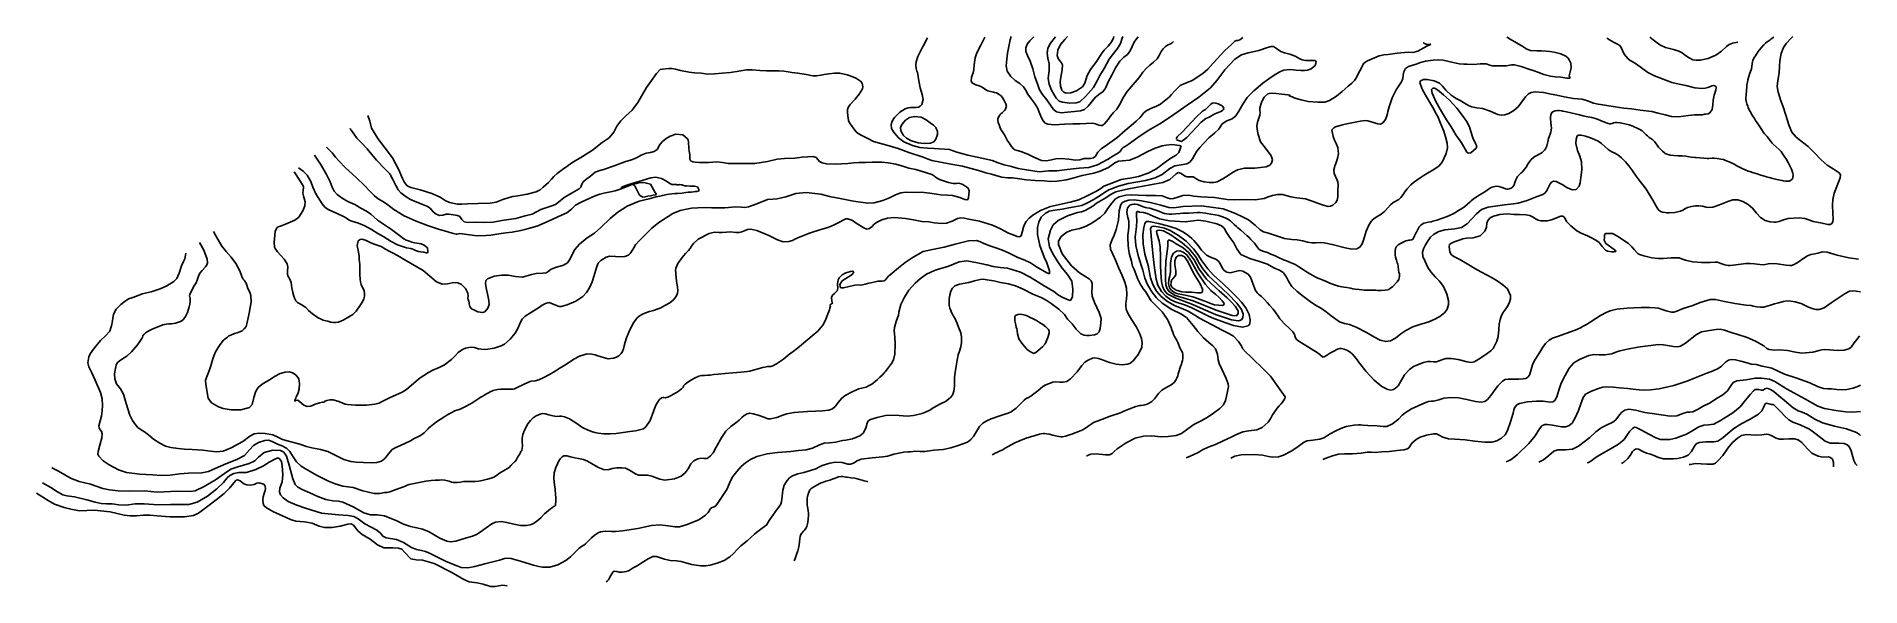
# Model space of a CAD drawing. Extents: x -717077 to -715000, y -984627 to -984000.
import ezdxf

# ---------------------------------------------------------------- set-up
doc = ezdxf.new("R2010")
doc.units = 0
doc.layers.add('contour_lines', color=1, linetype='CONTINUOUS')

msp = doc.modelspace()

# ---------------------------------------------------------------- linework, layer by layer
at = {"layer": 'contour_lines', "color": 1}
for p, q in [((-716068.476, -984012.43, 275), (-716073.736, -984022.9, 275)), ((-716066.152, -984008.4, 275), (-716068.476, -984012.43, 275)), ((-716064.327, -984005.104, 275), (-716066.152, -984008.4, 275)), ((-716062.528, -984001.689, 275), (-716064.327, -984005.104, 275)), ((-716006.445, -984018.703, 276), (-716008.425, -984024.612, 276)), ((-716002.018, -984010.098, 276), (-716006.445, -984018.703, 276)), ((-715997.384, -984000.748, 276), (-716002.018, -984010.098, 276)), ((-715971.423, -984019.136, 277), (-715972.444, -984025.885, 277)), ((-715969.981, -984011.632, 277), (-715971.423, -984019.136, 277)), ((-715968.333, -984003.946, 277), (-715969.981, -984011.632, 277)), ((-715967.244, -984000.105, 277), (-715968.333, -984003.946, 277)), ((-715949.319, -984009.052, 278), (-715950.688, -984012.942, 278)), ((-715950.688, -984012.942, 278), (-715950.493, -984017.123, 278)), ((-715950.493, -984017.123, 278), (-715948.841, -984021.824, 278)), ((-715946.172, -984005.013, 278), (-715949.319, -984009.052, 278)), ((-715942.717, -984001.866, 278), (-715946.172, -984005.013, 278)), ((-715941.468, -984000.534, 278), (-715942.717, -984001.866, 278)), ((-715925.535, -984013.613, 279), (-715926.402, -984019.192, 279)), ((-715926.402, -984019.192, 279), (-715925.523, -984024.981, 279)), ((-715922.444, -984007.795, 279), (-715925.535, -984013.613, 279)), ((-715916.767, -984000.581, 279), (-715922.444, -984007.795, 279)), ((-715914.207, -984015.63, 280), (-715914.891, -984021.636, 280)), ((-715911.085, -984009.27, 280), (-715914.207, -984015.63, 280)), ((-715906.444, -984003.593, 280), (-715911.085, -984009.27, 280)), ((-715903.111, -984000.33, 280), (-715906.444, -984003.593, 280)), ((-715865.059, -984020.225, 280), (-715861.505, -984015.66, 280)), ((-715861.505, -984015.66, 280), (-715856.868, -984011.045, 280)), ((-715856.868, -984011.045, 280), (-715852.873, -984005.937, 280)), ((-715855.785, -984026.074, 279), (-715851.004, -984019.383, 279)), ((-715852.873, -984005.937, 280), (-715851.046, -984001.769, 280)), ((-715851.046, -984001.769, 280), (-715850.669, -984000.217, 280)), ((-715851.004, -984019.383, 279), (-715846.263, -984013.856, 279)), ((-715846.263, -984013.856, 279), (-715842.825, -984008.147, 279)), ((-715842.825, -984008.147, 279), (-715840.872, -984002.204, 279)), ((-715840.872, -984002.204, 279), (-715840.309, -984000.105, 279)), ((-715835.015, -984020.523, 278), (-715831.919, -984016.544, 278)), ((-715831.919, -984016.544, 278), (-715829.587, -984011.487, 278)), ((-715829.587, -984011.487, 278), (-715827.315, -984006.609, 278)), ((-715827.315, -984006.609, 278), (-715824.655, -984002.722, 278)), ((-715824.655, -984002.722, 278), (-715822.737, -984000.694, 278)), ((-715798.952, -984021.959, 277), (-715796.568, -984017.447, 277)), ((-715796.568, -984017.447, 277), (-715794.397, -984014.192, 277)), ((-715794.397, -984014.192, 277), (-715791.82, -984011.66, 277)), ((-715791.82, -984011.66, 277), (-715789.323, -984010.099, 277)), ((-715789.323, -984010.099, 277), (-715786.087, -984008.364, 277)), ((-715786.087, -984008.364, 277), (-715784.242, -984007.282, 277)), ((-715784.242, -984007.282, 277), (-715783.011, -984006.415, 277)), ((-715783.011, -984006.415, 277), (-715782.385, -984005.905, 277)), ((-715737.526, -984030.716, 276), (-715724.259, -984016.287, 276)), ((-715724.259, -984016.287, 276), (-715716.613, -984009.28, 276)), ((-715716.613, -984009.28, 276), (-715712.602, -984005.388, 276)), ((-715712.602, -984005.388, 276), (-715710.668, -984004.649, 276)), ((-715710.668, -984004.649, 276), (-715708.965, -984004.622, 276)), ((-715708.965, -984004.622, 276), (-715707.077, -984003.916, 276)), ((-715707.077, -984003.916, 276), (-715703.81, -984001.222, 276)), ((-715704.998, -984021.15, 275), (-715697.406, -984018.791, 275)), ((-715697.406, -984018.791, 275), (-715685.371, -984016.181, 275)), ((-715685.371, -984016.181, 275), (-715675.711, -984012.893, 275)), ((-715675.711, -984012.893, 275), (-715671.335, -984011.425, 275)), ((-715671.335, -984011.425, 275), (-715668.811, -984011.617, 275)), ((-715668.811, -984011.617, 275), (-715665.125, -984013.79, 275)), ((-715665.125, -984013.79, 275), (-715660.409, -984017.165, 275)), ((-715660.409, -984017.165, 275), (-715656.028, -984018.92, 275)), ((-715656.028, -984018.92, 275), (-715650.139, -984020.429, 275)), ((-715528.018, -984019.263, 276), (-715538.1, -984020.629, 276)), ((-715519.483, -984018.232, 276), (-715528.018, -984019.263, 276)), ((-715514.597, -984018.177, 276), (-715519.483, -984018.232, 276)), ((-715510.013, -984018.296, 276), (-715514.597, -984018.177, 276)), ((-715504.512, -984016.821, 276), (-715510.013, -984018.296, 276)), ((-715494.057, -984011.31, 276), (-715504.512, -984016.821, 276)), ((-715498.51, -984007.016, 276), (-715497.646, -984007.645, 276)), ((-715497.646, -984007.645, 276), (-715494.036, -984009.437, 276)), ((-715490.763, -984009.767, 276), (-715494.057, -984011.31, 276)), ((-715494.036, -984009.437, 276), (-715490.433, -984009.067, 276)), ((-715490.048, -984009.402, 276), (-715490.763, -984009.767, 276)), ((-715490.433, -984009.067, 276), (-715489.703, -984009.067, 276)), ((-715489.703, -984009.067, 276), (-715490.048, -984009.402, 276)), ((-715402.766, -984000.636, 277), (-715402.239, -984001.203, 277)), ((-715402.239, -984001.203, 277), (-715399.257, -984003.219, 277)), ((-715399.257, -984003.219, 277), (-715391.954, -984007.417, 277)), ((-715391.954, -984007.417, 277), (-715384.926, -984011.4, 277)), ((-715384.926, -984011.4, 277), (-715380.398, -984014.503, 277)), ((-715380.398, -984014.503, 277), (-715376.051, -984015.998, 277)), ((-715376.051, -984015.998, 277), (-715369.095, -984016.551, 277)), ((-715369.095, -984016.551, 277), (-715363.471, -984016.436, 277)), ((-715363.471, -984016.436, 277), (-715358.397, -984016.818, 277)), ((-715358.397, -984016.818, 277), (-715353.991, -984017.432, 277)), ((-715353.991, -984017.432, 277), (-715349.333, -984018.069, 277)), ((-715349.333, -984018.069, 277), (-715341.533, -984019.776, 277)), ((-715341.533, -984019.776, 277), (-715335.893, -984022.535, 277)), ((-715289.38, -984001.835, 278), (-715288.137, -984002.911, 278)), ((-715288.137, -984002.911, 278), (-715284.475, -984005.278, 278)), ((-715284.475, -984005.278, 278), (-715280.757, -984007.096, 278)), ((-715280.757, -984007.096, 278), (-715276.958, -984008.995, 278)), ((-715276.958, -984008.995, 278), (-715274.465, -984010.592, 278)), ((-715274.465, -984010.592, 278), (-715272.844, -984012.537, 278)), ((-715272.844, -984012.537, 278), (-715271.232, -984016.161, 278)), ((-715271.232, -984016.161, 278), (-715269.514, -984020.332, 278)), ((-715240.126, -984000.959, 279), (-715236.604, -984004.079, 279)), ((-715236.604, -984004.079, 279), (-715228.951, -984009.581, 279)), ((-715228.951, -984009.581, 279), (-715222.505, -984012.607, 279)), ((-715222.505, -984012.607, 279), (-715213.168, -984015.073, 279)), ((-715213.168, -984015.073, 279), (-715207.235, -984016.719, 279)), ((-715207.235, -984016.719, 279), (-715203.406, -984018.714, 279)), ((-715203.406, -984018.714, 279), (-715199.546, -984021.703, 279)), ((-715165.03, -984021.473, 279), (-715158.754, -984016.952, 279)), ((-715158.754, -984016.952, 279), (-715153.038, -984011.656, 279)), ((-715153.038, -984011.656, 279), (-715149.941, -984009.304, 279)), ((-715149.941, -984009.304, 279), (-715146.261, -984007.907, 279)), ((-715146.261, -984007.907, 279), (-715140.173, -984006.701, 279)), ((-715118.085, -984019.168, 279), (-715118.691, -984020.169, 279)), ((-715117.102, -984017.369, 279), (-715118.085, -984019.168, 279)), ((-715115.752, -984015.666, 279), (-715117.102, -984017.369, 279)), ((-715110.477, -984009.644, 279), (-715115.752, -984015.666, 279)), ((-715108.589, -984007.782, 279), (-715110.477, -984009.644, 279)), ((-715106.723, -984006.363, 279), (-715108.589, -984007.782, 279)), ((-715105.733, -984005.647, 279), (-715106.723, -984006.363, 279)), ((-715103.666, -984004.254, 279), (-715105.733, -984005.647, 279)), ((-715102.438, -984003.307, 279), (-715103.666, -984004.254, 279)), ((-715101.333, -984002.472, 279), (-715102.438, -984003.307, 279)), ((-715099.96, -984001.297, 279), (-715101.333, -984002.472, 279)), ((-715099.278, -984000.466, 279), (-715099.96, -984001.297, 279)), ((-715090.632, -984019.46, 280), (-715092.36, -984027.628, 280)), ((-715088.069, -984012.789, 280), (-715090.632, -984019.46, 280)), ((-715085.026, -984008.323, 280), (-715088.069, -984012.789, 280)), ((-715079.383, -984002.174, 280), (-715085.026, -984008.323, 280)), ((-715077.66, -984000.279, 280), (-715079.383, -984002.174, 280)), ((-716371.271, -984042.453, 274), (-716366.957, -984037.886, 274)), ((-716366.957, -984037.886, 274), (-716364.318, -984037.25, 274)), ((-716364.318, -984037.25, 274), (-716357.046, -984036.674, 274)), ((-716357.046, -984036.674, 274), (-716353.689, -984036.663, 274)), ((-716353.689, -984036.663, 274), (-716349.51, -984037.545, 274)), ((-716349.51, -984037.545, 274), (-716343.806, -984038.948, 274)), ((-716343.806, -984038.948, 274), (-716334.054, -984040.747, 274)), ((-716286.717, -984041.322, 274), (-716277.346, -984039.732, 274)), ((-716277.346, -984039.732, 274), (-716268.644, -984038.318, 274)), ((-716268.644, -984038.318, 274), (-716262.084, -984038.139, 274)), ((-716262.084, -984038.139, 274), (-716253.581, -984038.884, 274)), ((-716253.581, -984038.884, 274), (-716246.053, -984039.296, 274)), ((-716246.053, -984039.296, 274), (-716238.807, -984039.45, 274)), ((-716238.807, -984039.45, 274), (-716232.026, -984039.482, 274)), ((-716232.026, -984039.482, 274), (-716226.281, -984039.74, 274)), ((-716226.281, -984039.74, 274), (-716221.233, -984040.363, 274)), ((-716221.233, -984040.363, 274), (-716217.188, -984041.015, 274)), ((-716075.652, -984029.222, 275), (-716075.778, -984032.348, 275)), ((-716075.778, -984032.348, 275), (-716075.331, -984036.761, 275)), ((-716073.736, -984022.9, 275), (-716075.652, -984029.222, 275)), ((-716075.331, -984036.761, 275), (-716074.771, -984039.517, 275)), ((-716074.771, -984039.517, 275), (-716074.137, -984041.256, 275)), ((-716009.853, -984037.949, 276), (-716010.67, -984041.608, 276)), ((-716009.464, -984032.444, 276), (-716009.853, -984037.949, 276)), ((-716008.425, -984024.612, 276), (-716009.464, -984032.444, 276)), ((-715972.444, -984025.885, 277), (-715973.083, -984033.633, 277)), ((-715973.083, -984033.633, 277), (-715971.814, -984039.557, 277)), ((-715971.814, -984039.557, 277), (-715967.726, -984045.888, 277)), ((-715948.841, -984021.824, 278), (-715945.669, -984028.453, 278)), ((-715945.669, -984028.453, 278), (-715942.857, -984037.195, 278)), ((-715942.857, -984037.195, 278), (-715940.383, -984046.054, 278)), ((-715925.523, -984024.981, 279), (-715924.232, -984031.417, 279)), ((-715923.97, -984038.429, 279), (-715925.105, -984047.976, 279)), ((-715924.232, -984031.417, 279), (-715923.97, -984038.429, 279)), ((-715914.891, -984021.636, 280), (-715913.887, -984025.346, 280)), ((-715913.887, -984025.346, 280), (-715911.919, -984027.99, 280)), ((-715911.919, -984027.99, 280), (-715909.913, -984030.096, 280)), ((-715909.319, -984038.045, 280), (-715910.635, -984046.644, 280)), ((-715909.913, -984030.096, 280), (-715909.018, -984032.515, 280)), ((-715909.018, -984032.515, 280), (-715909.319, -984038.045, 280)), ((-715880.966, -984044.73, 280), (-715877.237, -984037.708, 280)), ((-715877.237, -984037.708, 280), (-715869.817, -984028.18, 280)), ((-715869.817, -984028.18, 280), (-715865.059, -984020.225, 280)), ((-715866.607, -984044.806, 279), (-715861.434, -984036.735, 279)), ((-715861.434, -984036.735, 279), (-715855.785, -984026.074, 279)), ((-715852.314, -984043.385, 278), (-715848.648, -984035.982, 278)), ((-715848.648, -984035.982, 278), (-715843.711, -984028.312, 278)), ((-715843.711, -984028.312, 278), (-715839.211, -984023.826, 278)), ((-715839.211, -984023.826, 278), (-715835.015, -984020.523, 278)), ((-715817.318, -984040.964, 277), (-715814.014, -984036.831, 277)), ((-715814.014, -984036.831, 277), (-715809.617, -984032.871, 277)), ((-715809.617, -984032.871, 277), (-715805.157, -984029.308, 277)), ((-715805.157, -984029.308, 277), (-715801.301, -984025.472, 277)), ((-715801.301, -984025.472, 277), (-715798.952, -984021.959, 277)), ((-715749.169, -984042.311, 276), (-715743.373, -984037.324, 276)), ((-715743.373, -984037.324, 276), (-715737.526, -984030.716, 276)), ((-715733.247, -984050.414, 275), (-715724.05, -984038.314, 275)), ((-715724.05, -984038.314, 275), (-715712.639, -984026.157, 275)), ((-715712.639, -984026.157, 275), (-715704.998, -984021.15, 275)), ((-715657.234, -984038.608, 275), (-715662.44, -984040.851, 275)), ((-715649.79, -984037.747, 275), (-715657.234, -984038.608, 275)), ((-715650.139, -984020.429, 275), (-715644.233, -984022.708, 275)), ((-715642.856, -984038.509, 275), (-715649.79, -984037.747, 275)), ((-715644.233, -984022.708, 275), (-715638.847, -984025.669, 275)), ((-715637.683, -984039.024, 275), (-715642.856, -984038.509, 275)), ((-715638.847, -984025.669, 275), (-715636.1, -984026.863, 275)), ((-715633.336, -984038.913, 275), (-715637.683, -984039.024, 275)), ((-715636.1, -984026.863, 275), (-715632.108, -984027.583, 275)), ((-715629.902, -984038.471, 275), (-715633.336, -984038.913, 275)), ((-715632.108, -984027.583, 275), (-715629.014, -984027.678, 275)), ((-715625.821, -984037.013, 275), (-715629.902, -984038.471, 275)), ((-715629.014, -984027.678, 275), (-715626.764, -984027.473, 275)), ((-715626.764, -984027.473, 275), (-715624.009, -984027.389, 275)), ((-715621.235, -984033.267, 275), (-715625.821, -984037.013, 275)), ((-715624.009, -984027.389, 275), (-715621.663, -984027.621, 275)), ((-715621.663, -984027.621, 275), (-715620.626, -984028.094, 275)), ((-715620.035, -984029.595, 275), (-715621.235, -984033.267, 275)), ((-715620.626, -984028.094, 275), (-715620.035, -984029.595, 275)), ((-715568.483, -984035.79, 276), (-715572.144, -984042.713, 276)), ((-715566.911, -984032.543, 276), (-715568.483, -984035.79, 276)), ((-715565.804, -984030.567, 276), (-715566.911, -984032.543, 276)), ((-715561.815, -984027.809, 276), (-715565.804, -984030.567, 276)), ((-715548.404, -984022.351, 276), (-715561.815, -984027.809, 276)), ((-715543.166, -984021.118, 276), (-715548.404, -984022.351, 276)), ((-715538.1, -984020.629, 276), (-715543.166, -984021.118, 276)), ((-715520.522, -984040.582, 277), (-715521.196, -984044.332, 277)), ((-715518.534, -984036.636, 277), (-715520.522, -984040.582, 277)), ((-715515.15, -984034.385, 277), (-715518.534, -984036.636, 277)), ((-715506.296, -984031.623, 277), (-715515.15, -984034.385, 277)), ((-715501.375, -984029.849, 277), (-715506.296, -984031.623, 277)), ((-715495.817, -984028.142, 277), (-715501.375, -984029.849, 277)), ((-715486.982, -984027.152, 277), (-715495.817, -984028.142, 277)), ((-715480.879, -984026.594, 277), (-715486.982, -984027.152, 277)), ((-715475.423, -984027.102, 277), (-715480.879, -984026.594, 277)), ((-715464.017, -984029.859, 277), (-715475.423, -984027.102, 277)), ((-715457.276, -984031.287, 277), (-715464.017, -984029.859, 277)), ((-715452.005, -984031.667, 277), (-715457.276, -984031.287, 277)), ((-715448.201, -984031.849, 277), (-715452.005, -984031.667, 277)), ((-715440.641, -984032.151, 277), (-715448.201, -984031.849, 277)), ((-715433.425, -984031.22, 277), (-715440.641, -984032.151, 277)), ((-715426.44, -984031.443, 277), (-715433.425, -984031.22, 277)), ((-715422.617, -984032.721, 277), (-715426.44, -984031.443, 277)), ((-715419.867, -984033.419, 277), (-715422.617, -984032.721, 277)), ((-715412.029, -984033.746, 277), (-715419.867, -984033.419, 277)), ((-715403.566, -984033.458, 277), (-715412.029, -984033.746, 277)), ((-715397.642, -984032.316, 277), (-715403.566, -984033.458, 277)), ((-715394.161, -984032.304, 277), (-715397.642, -984032.316, 277)), ((-715386.785, -984034.246, 277), (-715394.161, -984032.304, 277)), ((-715378.087, -984037.418, 277), (-715386.785, -984034.246, 277)), ((-715371.846, -984039.291, 277), (-715378.087, -984037.418, 277)), ((-715367.952, -984040.728, 277), (-715371.846, -984039.291, 277)), ((-715335.893, -984022.535, 277), (-715333.408, -984024.911, 277)), ((-715333.408, -984024.911, 277), (-715331.688, -984027.602, 277)), ((-715329.971, -984035.772, 277), (-715332.188, -984045.157, 277)), ((-715331.688, -984027.602, 277), (-715330.368, -984030.707, 277)), ((-715330.368, -984030.707, 277), (-715329.971, -984035.772, 277)), ((-715269.514, -984020.332, 278), (-715264.982, -984025.802, 278)), ((-715264.982, -984025.802, 278), (-715262.53, -984027.447, 278)), ((-715262.53, -984027.447, 278), (-715260.208, -984028.536, 278)), ((-715260.208, -984028.536, 278), (-715255.39, -984031.802, 278)), ((-715255.39, -984031.802, 278), (-715242.562, -984041.013, 278)), ((-715199.546, -984021.703, 279), (-715195.675, -984024.586, 279)), ((-715195.675, -984024.586, 279), (-715191.18, -984026.573, 279)), ((-715191.18, -984026.573, 279), (-715187.492, -984027.272, 279)), ((-715187.492, -984027.272, 279), (-715182.678, -984027.003, 279)), ((-715182.678, -984027.003, 279), (-715177.625, -984026.096, 279)), ((-715177.625, -984026.096, 279), (-715173.992, -984025.116, 279)), ((-715173.992, -984025.116, 279), (-715169.543, -984023.454, 279)), ((-715169.543, -984023.454, 279), (-715165.03, -984021.473, 279)), ((-715124.871, -984038.288, 279), (-715126.256, -984042.112, 279)), ((-715124.492, -984037.024, 279), (-715124.871, -984038.288, 279)), ((-715124.06, -984034.265, 279), (-715124.492, -984037.024, 279)), ((-715123.737, -984031.123, 279), (-715124.06, -984034.265, 279)), ((-715122.998, -984027.12, 279), (-715123.737, -984031.123, 279)), ((-715121.125, -984023.65, 279), (-715122.998, -984027.12, 279)), ((-715120.129, -984022.23, 279), (-715121.125, -984023.65, 279)), ((-715118.691, -984020.169, 279), (-715120.129, -984022.23, 279)), ((-715092.722, -984034.182, 280), (-715093.026, -984041.439, 280)), ((-715092.36, -984027.628, 280), (-715092.722, -984034.182, 280)), ((-716392.498, -984075.455, 274), (-716382.681, -984058.206, 274)), ((-716382.681, -984058.206, 274), (-716371.271, -984042.453, 274)), ((-716334.054, -984040.747, 274), (-716328.025, -984041.523, 274)), ((-716328.025, -984041.523, 274), (-716320.124, -984042.117, 274)), ((-716320.124, -984042.117, 274), (-716312.548, -984043.001, 274)), ((-716312.548, -984043.001, 274), (-716305.259, -984042.876, 274)), ((-716305.259, -984042.876, 274), (-716296.495, -984042.134, 274)), ((-716296.495, -984042.134, 274), (-716286.717, -984041.322, 274)), ((-716217.188, -984041.015, 274), (-716210.385, -984042.097, 274)), ((-716210.385, -984042.097, 274), (-716203.105, -984043.114, 274)), ((-716203.105, -984043.114, 274), (-716198.511, -984043.989, 274)), ((-716198.511, -984043.989, 274), (-716195.488, -984044.607, 274)), ((-716195.488, -984044.607, 274), (-716192.709, -984045.044, 274)), ((-716192.709, -984045.044, 274), (-716189.003, -984045.083, 274)), ((-716189.003, -984045.083, 274), (-716183.909, -984044.255, 274)), ((-716183.909, -984044.255, 274), (-716180.118, -984043.515, 274)), ((-716180.118, -984043.515, 274), (-716174.783, -984042.648, 274)), ((-716174.783, -984042.648, 274), (-716168.604, -984041.909, 274)), ((-716168.604, -984041.909, 274), (-716162.532, -984042.136, 274)), ((-716162.532, -984042.136, 274), (-716154.035, -984044.047, 274)), ((-716154.035, -984044.047, 274), (-716147.513, -984046.269, 274)), ((-716147.513, -984046.269, 274), (-716143.34, -984048.197, 274)), ((-716143.34, -984048.197, 274), (-716138.706, -984051.229, 274)), ((-716136.664, -984059.976, 274), (-716140.31, -984065.809, 274)), ((-716138.706, -984051.229, 274), (-716137.012, -984053.533, 274)), ((-716137.012, -984053.533, 274), (-716136.148, -984057.71, 274)), ((-716136.148, -984057.71, 274), (-716136.664, -984059.976, 274)), ((-716074.137, -984041.256, 275), (-716073.708, -984043.037, 275)), ((-716073.708, -984043.037, 275), (-716073.049, -984048.565, 275)), ((-716073.049, -984048.565, 275), (-716070.933, -984058.687, 275)), ((-716070.933, -984058.687, 275), (-716068.519, -984066.267, 275)), ((-716012.567, -984046.497, 276), (-716012.886, -984050.985, 276)), ((-716012.886, -984050.985, 276), (-716011.522, -984053.199, 276)), ((-716010.67, -984041.608, 276), (-716012.567, -984046.497, 276)), ((-716011.522, -984053.199, 276), (-716007.674, -984055.077, 276)), ((-716007.674, -984055.077, 276), (-716003.695, -984056.349, 276)), ((-716003.695, -984056.349, 276), (-716001.733, -984057.233, 276)), ((-716001.733, -984057.233, 276), (-715999.418, -984058.756, 276)), ((-715999.418, -984058.756, 276), (-715996.02, -984060.922, 276)), ((-715996.02, -984060.922, 276), (-715993.762, -984061.999, 276)), ((-715967.726, -984045.888, 277), (-715962.771, -984050.222, 277)), ((-715962.771, -984050.222, 277), (-715957.334, -984053.639, 277)), ((-715957.334, -984053.639, 277), (-715953.289, -984057.361, 277)), ((-715953.289, -984057.361, 277), (-715951.084, -984061.033, 277)), ((-715951.084, -984061.033, 277), (-715948.422, -984065.836, 277)), ((-715940.383, -984046.054, 278), (-715937.396, -984054.026, 278)), ((-715937.396, -984054.026, 278), (-715934.943, -984060.869, 278)), ((-715934.943, -984060.869, 278), (-715931.699, -984066.369, 278)), ((-715925.105, -984047.976, 279), (-715924.201, -984054.517, 279)), ((-715924.201, -984054.517, 279), (-715921.272, -984061.271, 279)), ((-715921.272, -984061.271, 279), (-715916.234, -984070.395, 279)), ((-715910.635, -984046.644, 280), (-715911.398, -984052.01, 280)), ((-715911.398, -984052.01, 280), (-715911.075, -984056.917, 280)), ((-715911.075, -984056.917, 280), (-715909.557, -984061.206, 280)), ((-715909.557, -984061.206, 280), (-715907.42, -984063.648, 280)), ((-715892.929, -984062.146, 280), (-715886.327, -984057.693, 280)), ((-715886.327, -984057.693, 280), (-715883.368, -984053.294, 280)), ((-715883.368, -984053.294, 280), (-715880.966, -984044.73, 280)), ((-715882.566, -984068.524, 279), (-715873.734, -984058.171, 279)), ((-715873.734, -984058.171, 279), (-715869.597, -984050.55, 279)), ((-715869.597, -984050.55, 279), (-715866.607, -984044.806, 279)), ((-715863.112, -984063.306, 278), (-715860.138, -984059.202, 278)), ((-715860.138, -984059.202, 278), (-715856.536, -984051.145, 278)), ((-715856.536, -984051.145, 278), (-715852.314, -984043.385, 278)), ((-715835.467, -984062.96, 277), (-715828.429, -984054.716, 277)), ((-715828.429, -984054.716, 277), (-715821.721, -984046.795, 277)), ((-715821.721, -984046.795, 277), (-715817.318, -984040.964, 277)), ((-715781.295, -984062.634, 276), (-715778.328, -984059.313, 276)), ((-715778.328, -984059.313, 276), (-715775.01, -984056.083, 276)), ((-715775.01, -984056.083, 276), (-715771.419, -984054.392, 276)), ((-715771.419, -984054.392, 276), (-715761.312, -984050.421, 276)), ((-715761.312, -984050.421, 276), (-715749.169, -984042.311, 276)), ((-715753.635, -984069.442, 275), (-715740.558, -984058.739, 275)), ((-715740.558, -984058.739, 275), (-715733.247, -984050.414, 275)), ((-715680.96, -984053.386, 275), (-715691.289, -984062.248, 275)), ((-715671.226, -984046.39, 275), (-715680.96, -984053.386, 275)), ((-715666.141, -984043.285, 275), (-715671.226, -984046.39, 275)), ((-715662.44, -984040.851, 275), (-715666.141, -984043.285, 275)), ((-715583.67, -984056.629, 276), (-715590.695, -984062.799, 276)), ((-715579.547, -984053.244, 276), (-715583.67, -984056.629, 276)), ((-715576.592, -984050.356, 276), (-715579.547, -984053.244, 276)), ((-715574.273, -984046.823, 276), (-715576.592, -984050.356, 276)), ((-715572.144, -984042.713, 276), (-715574.273, -984046.823, 276)), ((-715528.918, -984060.863, 277), (-715533.535, -984070.08, 277)), ((-715523.015, -984051.733, 277), (-715528.918, -984060.863, 277)), ((-715521.523, -984048.212, 277), (-715523.015, -984051.733, 277)), ((-715521.196, -984044.332, 277), (-715521.523, -984048.212, 277)), ((-715501.453, -984050.507, 278), (-715502.136, -984052.639, 278)), ((-715502.136, -984052.639, 278), (-715499.637, -984060.259, 278)), ((-715497.91, -984049.325, 278), (-715501.453, -984050.507, 278)), ((-715499.637, -984060.259, 278), (-715494.65, -984069.118, 278)), ((-715493.678, -984049.263, 278), (-715497.91, -984049.325, 278)), ((-715485.804, -984050.726, 278), (-715493.678, -984049.263, 278)), ((-715487.342, -984059.234, 279), (-715488.68, -984060.761, 279)), ((-715488.68, -984060.761, 279), (-715488.148, -984064.93, 279)), ((-715485.481, -984059.103, 279), (-715487.342, -984059.234, 279)), ((-715479.776, -984053.502, 278), (-715485.804, -984050.726, 278)), ((-715481.966, -984060.943, 279), (-715485.481, -984059.103, 279)), ((-715475.287, -984066.502, 279), (-715481.966, -984060.943, 279)), ((-715476.142, -984056.586, 278), (-715479.776, -984053.502, 278)), ((-715472.47, -984061.376, 278), (-715476.142, -984056.586, 278)), ((-715466.338, -984066.954, 278), (-715472.47, -984061.376, 278)), ((-715361.04, -984043.302, 277), (-715367.952, -984040.728, 277)), ((-715353.466, -984045.364, 277), (-715361.04, -984043.302, 277)), ((-715347.989, -984046.048, 277), (-715353.466, -984045.364, 277)), ((-715341.764, -984046.625, 277), (-715347.989, -984046.048, 277)), ((-715337.129, -984047.34, 277), (-715341.764, -984046.625, 277)), ((-715334.927, -984047.497, 277), (-715337.129, -984047.34, 277)), ((-715332.59, -984047.642, 277), (-715334.927, -984047.497, 277)), ((-715331.203, -984047.62, 277), (-715332.59, -984047.642, 277)), ((-715332.188, -984045.157, 277), (-715330.792, -984047.325, 277)), ((-715330.792, -984047.325, 277), (-715331.203, -984047.62, 277)), ((-715242.562, -984041.013, 278), (-715234.856, -984045.098, 278)), ((-715234.856, -984045.098, 278), (-715225.127, -984048.743, 278)), ((-715225.127, -984048.743, 278), (-715215.27, -984052.549, 278)), ((-715215.27, -984052.549, 278), (-715206.706, -984054.516, 278)), ((-715206.706, -984054.516, 278), (-715199.3, -984055.93, 278)), ((-715199.3, -984055.93, 278), (-715189.084, -984058.648, 278)), ((-715189.084, -984058.648, 278), (-715181.085, -984059.508, 278)), ((-715181.085, -984059.508, 278), (-715177.455, -984059.127, 278)), ((-715177.455, -984059.127, 278), (-715174.064, -984058.128, 278)), ((-715174.064, -984058.128, 278), (-715171.276, -984057.121, 278)), ((-715171.276, -984057.121, 278), (-715169.667, -984056.397, 278)), ((-715169.667, -984056.397, 278), (-715167.956, -984056.09, 278)), ((-715167.956, -984056.09, 278), (-715165.317, -984056.887, 278)), ((-715165.055, -984061.044, 278), (-715166.091, -984063.499, 278)), ((-715165.317, -984056.887, 278), (-715164.592, -984058.814, 278)), ((-715164.592, -984058.814, 278), (-715165.055, -984061.044, 278)), ((-715129.942, -984057.396, 279), (-715130.358, -984061.647, 279)), ((-715129.69, -984055.531, 279), (-715129.942, -984057.396, 279)), ((-715129.13, -984052.258, 279), (-715129.69, -984055.531, 279)), ((-715128.583, -984049.617, 279), (-715129.13, -984052.258, 279)), ((-715127.787, -984046.745, 279), (-715128.583, -984049.617, 279)), ((-715126.256, -984042.112, 279), (-715127.787, -984046.745, 279)), ((-715094.701, -984050.413, 280), (-715095.242, -984057.244, 280)), ((-715095.242, -984057.244, 280), (-715094.124, -984063.424, 280)), ((-715093.026, -984041.439, 280), (-715094.701, -984050.413, 280)), ((-716398.887, -984084.221, 274), (-716392.498, -984075.455, 274)), ((-716153.01, -984080.982, 274), (-716153.702, -984083.333, 274)), ((-716150.65, -984077.576, 274), (-716153.01, -984080.982, 274)), ((-716145.087, -984071.737, 274), (-716150.65, -984077.576, 274)), ((-716140.31, -984065.809, 274), (-716145.087, -984071.737, 274)), ((-716084.752, -984081.538, 275), (-716087.896, -984082.735, 275)), ((-716081.79, -984081.209, 275), (-716084.752, -984081.538, 275)), ((-716075.679, -984081.106, 275), (-716081.79, -984081.209, 275)), ((-716072.822, -984080.643, 275), (-716075.679, -984081.106, 275)), ((-716070.81, -984079.655, 275), (-716072.822, -984080.643, 275)), ((-716069.096, -984077.537, 275), (-716070.81, -984079.655, 275)), ((-716067.461, -984071.953, 275), (-716069.096, -984077.537, 275)), ((-716068.519, -984066.267, 275), (-716067.461, -984071.953, 275)), ((-715993.762, -984061.999, 276), (-715991.071, -984062.874, 276)), ((-715991.071, -984062.874, 276), (-715989.131, -984063.375, 276)), ((-715989.131, -984063.375, 276), (-715987.406, -984063.664, 276)), ((-715987.406, -984063.664, 276), (-715986.228, -984063.815, 276)), ((-715986.228, -984063.815, 276), (-715984.167, -984064.458, 276)), ((-715984.167, -984064.458, 276), (-715981.01, -984066.117, 276)), ((-715981.01, -984066.117, 276), (-715978.699, -984067.964, 276)), ((-715978.699, -984067.964, 276), (-715976.838, -984070.411, 276)), ((-715976.838, -984070.411, 276), (-715975.296, -984073.248, 276)), ((-715975.296, -984073.248, 276), (-715973.549, -984077.093, 276)), ((-715972.961, -984080.754, 276), (-715973.987, -984082.831, 276)), ((-715973.549, -984077.093, 276), (-715972.813, -984079.478, 276)), ((-715972.813, -984079.478, 276), (-715972.961, -984080.754, 276)), ((-715948.422, -984065.836, 277), (-715944.174, -984071.672, 277)), ((-715944.174, -984071.672, 277), (-715940.807, -984075.99, 277)), ((-715940.807, -984075.99, 277), (-715937.313, -984081.606, 277)), ((-715937.313, -984081.606, 277), (-715934.591, -984088.266, 277)), ((-715931.699, -984066.369, 278), (-715926.572, -984072.492, 278)), ((-715926.572, -984072.492, 278), (-715922.683, -984078.37, 278)), ((-715922.683, -984078.37, 278), (-715919.274, -984083.349, 278)), ((-715916.234, -984070.395, 279), (-715912.667, -984073.96, 279)), ((-715912.667, -984073.96, 279), (-715908.886, -984075.163, 279)), ((-715908.886, -984075.163, 279), (-715901.047, -984075.986, 279)), ((-715907.42, -984063.648, 280), (-715904.601, -984064.653, 280)), ((-715904.601, -984064.653, 280), (-715899.597, -984064.23, 280)), ((-715901.047, -984075.986, 279), (-715893.482, -984075.909, 279)), ((-715899.597, -984064.23, 280), (-715892.929, -984062.146, 280)), ((-715893.482, -984075.909, 279), (-715889.325, -984074.51, 279)), ((-715889.325, -984074.51, 279), (-715882.566, -984068.524, 279)), ((-715883.85, -984083.197, 278), (-715879.871, -984079.591, 278)), ((-715879.871, -984079.591, 278), (-715871.424, -984069.343, 278)), ((-715871.424, -984069.343, 278), (-715866.156, -984065.219, 278)), ((-715866.156, -984065.219, 278), (-715863.112, -984063.306, 278)), ((-715847.067, -984082.814, 277), (-715844.023, -984078.174, 277)), ((-715844.023, -984078.174, 277), (-715839.556, -984069.469, 277)), ((-715839.556, -984069.469, 277), (-715835.467, -984062.96, 277)), ((-715813.851, -984084.942, 276), (-715807.626, -984081.96, 276)), ((-715807.626, -984081.96, 276), (-715802.702, -984080.012, 276)), ((-715802.702, -984080.012, 276), (-715797.413, -984077.233, 276)), ((-715797.413, -984077.233, 276), (-715794.543, -984075.142, 276)), ((-715794.543, -984075.142, 276), (-715791.425, -984072.461, 276)), ((-715791.425, -984072.461, 276), (-715787.478, -984069.159, 276)), ((-715787.478, -984069.159, 276), (-715784.666, -984066.26, 276)), ((-715785.965, -984091.859, 275), (-715767.001, -984078.283, 275)), ((-715784.666, -984066.26, 276), (-715781.295, -984062.634, 276)), ((-715767.001, -984078.283, 275), (-715753.635, -984069.442, 275)), ((-715746.07, -984083.459, 274), (-715743.767, -984081.228, 274)), ((-715743.767, -984081.228, 274), (-715740.538, -984077.723, 274)), ((-715740.538, -984077.723, 274), (-715738.42, -984076.207, 274)), ((-715738.42, -984076.207, 274), (-715736.908, -984075.798, 274)), ((-715736.908, -984075.798, 274), (-715734.532, -984075.958, 274)), ((-715734.532, -984075.958, 274), (-715731.542, -984076.723, 274)), ((-715731.542, -984076.723, 274), (-715727.079, -984079.181, 274)), ((-715727.079, -984079.181, 274), (-715725.638, -984081.014, 274)), ((-715725.432, -984082.22, 274), (-715725.698, -984083.272, 274)), ((-715725.638, -984081.014, 274), (-715725.432, -984082.22, 274)), ((-715703.68, -984077.193, 275), (-715708.169, -984085.174, 275)), ((-715698.791, -984069.633, 275), (-715703.68, -984077.193, 275)), ((-715691.289, -984062.248, 275), (-715698.791, -984069.633, 275)), ((-715684.103, -984081.816, 276), (-715684.242, -984084.62, 276)), ((-715683.094, -984077.678, 276), (-715684.103, -984081.816, 276)), ((-715682.068, -984074.28, 276), (-715683.094, -984077.678, 276)), ((-715679.464, -984069.372, 276), (-715682.068, -984074.28, 276)), ((-715675.21, -984065.388, 276), (-715679.464, -984069.372, 276)), ((-715672.163, -984064.64, 276), (-715675.21, -984065.388, 276)), ((-715665.718, -984065.217, 276), (-715672.163, -984064.64, 276)), ((-715659.355, -984065.72, 276), (-715665.718, -984065.217, 276)), ((-715652.341, -984066.681, 276), (-715659.355, -984065.72, 276)), ((-715650.372, -984067.099, 276), (-715652.341, -984066.681, 276)), ((-715651.192, -984067.346, 276), (-715650.58, -984067.295, 276)), ((-715650.43, -984067.888, 276), (-715651.192, -984067.346, 276)), ((-715650.58, -984067.295, 276), (-715649.638, -984067.506, 276)), ((-715647.537, -984069.095, 276), (-715650.43, -984067.888, 276)), ((-715649.638, -984067.506, 276), (-715650.372, -984067.099, 276)), ((-715645.179, -984069.941, 276), (-715647.537, -984069.095, 276)), ((-715642.763, -984070.674, 276), (-715645.179, -984069.941, 276)), ((-715637.309, -984072.322, 276), (-715642.763, -984070.674, 276)), ((-715629.157, -984074.201, 276), (-715637.309, -984072.322, 276)), ((-715618.261, -984075.139, 276), (-715629.157, -984074.201, 276)), ((-715610.202, -984074.92, 276), (-715618.261, -984075.139, 276)), ((-715605.053, -984073.202, 276), (-715610.202, -984074.92, 276)), ((-715596.957, -984068.288, 276), (-715605.053, -984073.202, 276)), ((-715590.695, -984062.799, 276), (-715596.957, -984068.288, 276)), ((-715536.92, -984080.233, 277), (-715538.457, -984085.698, 277)), ((-715533.535, -984070.08, 277), (-715536.92, -984080.233, 277)), ((-715494.65, -984069.118, 278), (-715489.695, -984077.161, 278)), ((-715489.695, -984077.161, 278), (-715486.299, -984082.953, 278)), ((-715488.148, -984064.93, 279), (-715483.733, -984074.257, 279)), ((-715483.733, -984074.257, 279), (-715477.28, -984085.654, 279)), ((-715468.414, -984072.632, 279), (-715475.287, -984066.502, 279)), ((-715459.91, -984081.927, 279), (-715468.414, -984072.632, 279)), ((-715460.858, -984070.761, 278), (-715466.338, -984066.954, 278)), ((-715456.016, -984073.272, 278), (-715460.858, -984070.761, 278)), ((-715454.057, -984089.922, 279), (-715459.91, -984081.927, 279)), ((-715447.484, -984078.491, 278), (-715456.016, -984073.272, 278)), ((-715443.116, -984080.407, 278), (-715447.484, -984078.491, 278)), ((-715437.248, -984081.298, 278), (-715443.116, -984080.407, 278)), ((-715430.84, -984082.264, 278), (-715437.248, -984081.298, 278)), ((-715390.313, -984080.279, 278), (-715394.962, -984084.413, 278)), ((-715387.118, -984076.157, 278), (-715390.313, -984080.279, 278)), ((-715381.969, -984068.842, 278), (-715387.118, -984076.157, 278)), ((-715378.311, -984065.425, 278), (-715381.969, -984068.842, 278)), ((-715375.349, -984064.055, 278), (-715378.311, -984065.425, 278)), ((-715370.92, -984063.414, 278), (-715375.349, -984064.055, 278)), ((-715361.313, -984064.049, 278), (-715370.92, -984063.414, 278)), ((-715352.749, -984065.763, 278), (-715361.313, -984064.049, 278)), ((-715346.269, -984067.217, 278), (-715352.749, -984065.763, 278)), ((-715337.715, -984069.113, 278), (-715346.269, -984067.217, 278)), ((-715327.11, -984070.7, 278), (-715337.715, -984069.113, 278)), ((-715317.302, -984071.726, 278), (-715327.11, -984070.7, 278)), ((-715311.398, -984073.434, 278), (-715317.302, -984071.726, 278)), ((-715304.25, -984076.01, 278), (-715311.398, -984073.434, 278)), ((-715299.136, -984077.207, 278), (-715304.25, -984076.01, 278)), ((-715291.386, -984078.447, 278), (-715299.136, -984077.207, 278)), ((-715279.872, -984080.182, 278), (-715291.386, -984078.447, 278)), ((-715269.946, -984081.7, 278), (-715279.872, -984080.182, 278)), ((-715261.096, -984082.51, 278), (-715269.946, -984081.7, 278)), ((-715168.479, -984078.053, 278), (-715169.164, -984083.335, 278)), ((-715168.011, -984072.759, 278), (-715168.479, -984078.053, 278)), ((-715167.213, -984067.076, 278), (-715168.011, -984072.759, 278)), ((-715166.091, -984063.499, 278), (-715167.213, -984067.076, 278)), ((-715130.778, -984066.495, 279), (-715130.985, -984070.354, 279)), ((-715130.985, -984070.354, 279), (-715130.838, -984072.152, 279)), ((-715130.838, -984072.152, 279), (-715130.239, -984075.241, 279)), ((-715130.358, -984061.647, 279), (-715130.778, -984066.495, 279)), ((-715130.239, -984075.241, 279), (-715129.813, -984076.792, 279)), ((-715129.813, -984076.792, 279), (-715128.885, -984079.464, 279)), ((-715128.885, -984079.464, 279), (-715128.262, -984081.089, 279)), ((-715128.262, -984081.089, 279), (-715127.485, -984082.84, 279)), ((-715094.124, -984063.424, 280), (-715091.009, -984073.306, 280)), ((-715091.009, -984073.306, 280), (-715088.566, -984080.327, 280)), ((-715088.566, -984080.327, 280), (-715085.857, -984088.558, 280)), ((-716699.635, -984090.203, 274), (-716697.516, -984096.811, 274)), ((-716697.516, -984096.811, 274), (-716695.418, -984104.808, 274)), ((-716419.781, -984109.156, 274), (-716416.172, -984102.537, 274)), ((-716416.172, -984102.537, 274), (-716411.896, -984096.137, 274)), ((-716411.896, -984096.137, 274), (-716406.232, -984090.486, 274)), ((-716406.232, -984090.486, 274), (-716398.887, -984084.221, 274)), ((-716153.702, -984083.333, 274), (-716153.839, -984086.475, 274)), ((-716153.839, -984086.475, 274), (-716153.41, -984090.472, 274)), ((-716153.41, -984090.472, 274), (-716152.406, -984095.935, 274)), ((-716152.406, -984095.935, 274), (-716151.419, -984098.407, 274)), ((-716151.419, -984098.407, 274), (-716149.193, -984101.757, 274)), ((-716149.193, -984101.757, 274), (-716146.534, -984105.448, 274)), ((-716102.992, -984096.608, 275), (-716103.797, -984100.468, 275)), ((-716103.797, -984100.468, 275), (-716103.417, -984105.003, 275)), ((-716100.323, -984092.525, 275), (-716102.992, -984096.608, 275)), ((-716094.081, -984086.58, 275), (-716100.323, -984092.525, 275)), ((-716087.896, -984082.735, 275), (-716094.081, -984086.58, 275)), ((-716091.815, -984100.327, 276), (-716093.273, -984103.985, 276)), ((-716087.73, -984095.69, 276), (-716091.815, -984100.327, 276)), ((-716082.999, -984092.448, 276), (-716087.73, -984095.69, 276)), ((-716077.197, -984091.229, 276), (-716082.999, -984092.448, 276)), ((-716069.748, -984092.243, 276), (-716077.197, -984091.229, 276)), ((-716064.257, -984094.995, 276), (-716069.748, -984092.243, 276)), ((-716059.599, -984098.409, 276), (-716064.257, -984094.995, 276)), ((-716055.769, -984101.196, 276), (-716059.599, -984098.409, 276)), ((-716053.268, -984103.993, 276), (-716055.769, -984101.196, 276)), ((-715982.424, -984093.89, 276), (-715982.684, -984095.676, 276)), ((-715982.684, -984095.676, 276), (-715982.252, -984097.993, 276)), ((-715981.02, -984090.729, 276), (-715982.424, -984093.89, 276)), ((-715982.252, -984097.993, 276), (-715981.096, -984101.026, 276)), ((-715981.096, -984101.026, 276), (-715979.349, -984105.288, 276)), ((-715979.238, -984088.423, 276), (-715981.02, -984090.729, 276)), ((-715977.683, -984087.065, 276), (-715979.238, -984088.423, 276)), ((-715976.515, -984086.016, 276), (-715977.683, -984087.065, 276)), ((-715975.069, -984084.487, 276), (-715976.515, -984086.016, 276)), ((-715973.987, -984082.831, 276), (-715975.069, -984084.487, 276)), ((-715934.591, -984088.266, 277), (-715932.694, -984092.815, 277)), ((-715932.694, -984092.815, 277), (-715930.878, -984096.262, 277)), ((-715930.878, -984096.262, 277), (-715928.682, -984098.836, 277)), ((-715928.682, -984098.836, 277), (-715925.611, -984100.146, 277)), ((-715925.611, -984100.146, 277), (-715918.03, -984100.799, 277)), ((-715919.274, -984083.349, 278), (-715915.605, -984086.031, 278)), ((-715918.03, -984100.799, 277), (-715906.64, -984100.155, 277)), ((-715915.605, -984086.031, 278), (-715910.572, -984087.046, 278)), ((-715910.572, -984087.046, 278), (-715903.296, -984086.588, 278)), ((-715906.64, -984100.155, 277), (-715897.103, -984099.74, 277)), ((-715903.296, -984086.588, 278), (-715895.273, -984085.691, 278)), ((-715897.103, -984099.74, 277), (-715889.348, -984099.642, 277)), ((-715895.273, -984085.691, 278), (-715888.316, -984084.708, 278)), ((-715889.348, -984099.642, 277), (-715882.047, -984099.206, 277)), ((-715888.316, -984084.708, 278), (-715883.85, -984083.197, 278)), ((-715882.047, -984099.206, 277), (-715875.107, -984099.129, 277)), ((-715875.107, -984099.129, 277), (-715871.487, -984099.717, 277)), ((-715871.487, -984099.717, 277), (-715867.612, -984101.07, 277)), ((-715867.612, -984101.07, 277), (-715865.397, -984101.701, 277)), ((-715865.397, -984101.701, 277), (-715863.621, -984101.637, 277)), ((-715863.621, -984101.637, 277), (-715861.36, -984100.105, 277)), ((-715861.36, -984100.105, 277), (-715856.825, -984094.792, 277)), ((-715856.825, -984094.792, 277), (-715854.121, -984091.131, 277)), ((-715854.121, -984091.131, 277), (-715850.743, -984086.952, 277)), ((-715850.743, -984086.952, 277), (-715847.067, -984082.814, 277)), ((-715837.593, -984107.286, 276), (-715830.867, -984101.585, 276)), ((-715830.867, -984101.585, 276), (-715825.221, -984096.819, 276)), ((-715825.221, -984096.819, 276), (-715821.024, -984092.945, 276)), ((-715821.024, -984092.945, 276), (-715818.83, -984090.481, 276)), ((-715818.83, -984090.481, 276), (-715816.645, -984087.398, 276)), ((-715816.645, -984087.398, 276), (-715813.851, -984084.942, 276)), ((-715811.448, -984107.464, 275), (-715797.931, -984099.58, 275)), ((-715797.931, -984099.58, 275), (-715785.965, -984091.859, 275)), ((-715772.86, -984109.125, 274), (-715756.417, -984091.855, 274)), ((-715750.887, -984097.887, 274), (-715767.367, -984115.245, 274)), ((-715756.417, -984091.855, 274), (-715749.85, -984085.517, 274)), ((-715745.727, -984093.479, 274), (-715750.887, -984097.887, 274)), ((-715749.85, -984085.517, 274), (-715747.773, -984084.291, 274)), ((-715747.773, -984084.291, 274), (-715746.07, -984083.459, 274)), ((-715741.914, -984092.053, 274), (-715745.727, -984093.479, 274)), ((-715737.986, -984089.963, 274), (-715741.914, -984092.053, 274)), ((-715735.529, -984088.466, 274), (-715737.986, -984089.963, 274)), ((-715733.573, -984087.384, 274), (-715735.529, -984088.466, 274)), ((-715730.638, -984086.381, 274), (-715733.573, -984087.384, 274)), ((-715727.081, -984099.804, 275), (-715730.934, -984105.707, 275)), ((-715728.757, -984085.764, 274), (-715730.638, -984086.381, 274)), ((-715726.803, -984084.563, 274), (-715728.757, -984085.764, 274)), ((-715721.816, -984096.387, 275), (-715727.081, -984099.804, 275)), ((-715725.698, -984083.272, 274), (-715726.803, -984084.563, 274)), ((-715715.916, -984094.095, 275), (-715721.816, -984096.387, 275)), ((-715711.49, -984090.73, 275), (-715715.916, -984094.095, 275)), ((-715708.169, -984085.174, 275), (-715711.49, -984090.73, 275)), ((-715687.276, -984099.167, 276), (-715687.518, -984102.6, 276)), ((-715687.518, -984102.6, 276), (-715686.922, -984107.962, 276)), ((-715686.206, -984095.497, 276), (-715687.276, -984099.167, 276)), ((-715684.331, -984089.935, 276), (-715686.206, -984095.497, 276)), ((-715683.975, -984086.849, 276), (-715684.331, -984089.935, 276)), ((-715684.242, -984084.62, 276), (-715683.975, -984086.849, 276)), ((-715594.168, -984101.87, 277), (-715598.154, -984103.19, 277)), ((-715590.267, -984100.851, 277), (-715594.168, -984101.87, 277)), ((-715586.988, -984100.098, 277), (-715590.267, -984100.851, 277)), ((-715583.192, -984099.345, 277), (-715586.988, -984100.098, 277)), ((-715575.864, -984097.939, 277), (-715583.192, -984099.345, 277)), ((-715570.14, -984096.785, 277), (-715575.864, -984097.939, 277)), ((-715566.902, -984096.221, 277), (-715570.14, -984096.785, 277)), ((-715563.957, -984095.991, 277), (-715566.902, -984096.221, 277)), ((-715561.46, -984096.243, 277), (-715563.957, -984095.991, 277)), ((-715557.463, -984097.392, 277), (-715561.46, -984096.243, 277)), ((-715549.864, -984099.805, 277), (-715557.463, -984097.392, 277)), ((-715546.904, -984100.15, 277), (-715549.864, -984099.805, 277)), ((-715544.341, -984098.659, 277), (-715546.904, -984100.15, 277)), ((-715541.172, -984094.632, 277), (-715544.341, -984098.659, 277)), ((-715539.661, -984090.596, 277), (-715541.172, -984094.632, 277)), ((-715538.971, -984087.852, 277), (-715539.661, -984090.596, 277)), ((-715538.457, -984085.698, 277), (-715538.971, -984087.852, 277)), ((-715486.299, -984082.953, 278), (-715484.129, -984087.055, 278)), ((-715484.129, -984087.055, 278), (-715481.746, -984091.459, 278)), ((-715481.746, -984091.459, 278), (-715478.912, -984098.175, 278)), ((-715478.912, -984098.175, 278), (-715474.659, -984108.145, 278)), ((-715477.28, -984085.654, 279), (-715471.795, -984094.978, 279)), ((-715471.795, -984094.978, 279), (-715466.57, -984103.134, 279)), ((-715448.893, -984096.556, 279), (-715454.057, -984089.922, 279)), ((-715445.44, -984103.125, 279), (-715448.893, -984096.556, 279)), ((-715422.122, -984085.367, 278), (-715430.84, -984082.264, 278)), ((-715416.006, -984087.876, 278), (-715422.122, -984085.367, 278)), ((-715413.485, -984089.033, 278), (-715416.006, -984087.876, 278)), ((-715411.936, -984089.591, 278), (-715413.485, -984089.033, 278)), ((-715409.534, -984089.87, 278), (-715411.936, -984089.591, 278)), ((-715405.377, -984089.574, 278), (-715409.534, -984089.87, 278)), ((-715400.807, -984088.112, 278), (-715405.377, -984089.574, 278)), ((-715394.962, -984084.413, 278), (-715400.807, -984088.112, 278)), ((-715353.073, -984089.33, 279), (-715353.4, -984092.196, 279)), ((-715353.4, -984092.196, 279), (-715353.336, -984094.357, 279)), ((-715353.336, -984094.357, 279), (-715352.986, -984097.739, 279)), ((-715352.357, -984087.479, 279), (-715353.073, -984089.33, 279)), ((-715352.986, -984097.739, 279), (-715352.5, -984101.923, 279)), ((-715352.5, -984101.923, 279), (-715352.369, -984104.194, 279)), ((-715351.456, -984086.556, 279), (-715352.357, -984087.479, 279)), ((-715349.054, -984085.088, 279), (-715351.456, -984086.556, 279)), ((-715347.897, -984084.719, 279), (-715349.054, -984085.088, 279)), ((-715345.008, -984084.435, 279), (-715347.897, -984084.719, 279)), ((-715343.43, -984084.489, 279), (-715345.008, -984084.435, 279)), ((-715340.531, -984084.919, 279), (-715343.43, -984084.489, 279)), ((-715339.182, -984085.165, 279), (-715340.531, -984084.919, 279)), ((-715335.169, -984085.989, 279), (-715339.182, -984085.165, 279)), ((-715330.291, -984087.071, 279), (-715335.169, -984085.989, 279)), ((-715325.353, -984088.271, 279), (-715330.291, -984087.071, 279)), ((-715320.478, -984089.534, 279), (-715325.353, -984088.271, 279)), ((-715316.358, -984090.483, 279), (-715320.478, -984089.534, 279)), ((-715314.835, -984090.801, 279), (-715316.358, -984090.483, 279)), ((-715310.849, -984091.594, 279), (-715314.835, -984090.801, 279)), ((-715306.339, -984092.47, 279), (-715310.849, -984091.594, 279)), ((-715303.588, -984093.067, 279), (-715306.339, -984092.47, 279)), ((-715300.954, -984094.052, 279), (-715303.588, -984093.067, 279)), ((-715296.633, -984095.848, 279), (-715300.954, -984094.052, 279)), ((-715291.944, -984097.819, 279), (-715296.633, -984095.848, 279)), ((-715287.825, -984099.353, 279), (-715291.944, -984097.819, 279)), ((-715286.248, -984099.761, 279), (-715287.825, -984099.353, 279)), ((-715284.555, -984099.708, 279), (-715286.248, -984099.761, 279)), ((-715283.006, -984099.222, 279), (-715284.555, -984099.708, 279)), ((-715281.642, -984098.648, 279), (-715283.006, -984099.222, 279)), ((-715279.73, -984098.107, 279), (-715281.642, -984098.648, 279)), ((-715277.839, -984098.068, 279), (-715279.73, -984098.107, 279)), ((-715274.106, -984098.473, 279), (-715277.839, -984098.068, 279)), ((-715272.199, -984098.753, 279), (-715274.106, -984098.473, 279)), ((-715268.596, -984099.609, 279), (-715272.199, -984098.753, 279)), ((-715263.871, -984100.968, 279), (-715268.596, -984099.609, 279)), ((-715259.711, -984102.315, 279), (-715263.871, -984100.968, 279)), ((-715251.139, -984084.103, 278), (-715261.096, -984082.51, 278)), ((-715257.959, -984102.983, 279), (-715259.711, -984102.315, 279)), ((-715254.614, -984104.543, 279), (-715257.959, -984102.983, 279)), ((-715237.837, -984085.541, 278), (-715251.139, -984084.103, 278)), ((-715230.637, -984087.507, 278), (-715237.837, -984085.541, 278)), ((-715223.006, -984089.597, 278), (-715230.637, -984087.507, 278)), ((-715215.77, -984091.477, 278), (-715223.006, -984089.597, 278)), ((-715207.476, -984091.838, 278), (-715215.77, -984091.477, 278)), ((-715196.398, -984090.213, 278), (-715207.476, -984091.838, 278)), ((-715189.314, -984089.389, 278), (-715196.398, -984090.213, 278)), ((-715184.052, -984089.409, 278), (-715189.314, -984089.389, 278)), ((-715180.729, -984089.298, 278), (-715184.052, -984089.409, 278)), ((-715178.047, -984088.819, 278), (-715180.729, -984089.298, 278)), ((-715176.767, -984088.525, 278), (-715178.047, -984088.819, 278)), ((-715173.934, -984088.181, 278), (-715176.767, -984088.525, 278)), ((-715171.893, -984087.286, 278), (-715173.934, -984088.181, 278)), ((-715169.164, -984083.335, 278), (-715171.893, -984087.286, 278)), ((-715127.485, -984082.84, 279), (-715126.006, -984085.654, 279)), ((-715126.006, -984085.654, 279), (-715123.615, -984089.856, 279)), ((-715123.615, -984089.856, 279), (-715121.292, -984093.795, 279)), ((-715121.292, -984093.795, 279), (-715120.068, -984095.762, 279)), ((-715120.068, -984095.762, 279), (-715118.27, -984098.498, 279)), ((-715118.27, -984098.498, 279), (-715115.538, -984102.505, 279)), ((-715115.538, -984102.505, 279), (-715112.758, -984106.528, 279)), ((-715085.857, -984088.558, 280), (-715081.743, -984101.959, 280)), ((-715081.743, -984101.959, 280), (-715078.44, -984109.192, 280)), ((-716720.241, -984104.957, 273), (-716718.544, -984107.481, 273)), ((-716718.544, -984107.481, 273), (-716712.345, -984115.966, 273)), ((-716712.345, -984115.966, 273), (-716706.255, -984122.249, 273)), ((-716706.255, -984122.249, 273), (-716700.416, -984128.284, 273)), ((-716695.418, -984104.808, 274), (-716688.219, -984116.441, 274)), ((-716688.219, -984116.441, 274), (-716671.575, -984138.438, 274)), ((-716444.144, -984129.667, 274), (-716432.925, -984120.938, 274)), ((-716432.925, -984120.938, 274), (-716425.171, -984115.639, 274)), ((-716425.171, -984115.639, 274), (-716419.781, -984109.156, 274)), ((-716368.926, -984126.061, 273), (-716366.954, -984122.804, 273)), ((-716366.954, -984122.804, 273), (-716364.322, -984119.679, 273)), ((-716364.322, -984119.679, 273), (-716360.263, -984116.42, 273)), ((-716360.263, -984116.42, 273), (-716355.623, -984113.777, 273)), ((-716355.623, -984113.777, 273), (-716348.969, -984111.473, 273)), ((-716348.969, -984111.473, 273), (-716341.342, -984112.087, 273)), ((-716341.342, -984112.087, 273), (-716336.038, -984116.276, 273)), ((-716336.038, -984116.276, 273), (-716334.972, -984118.058, 273)), ((-716334.972, -984118.058, 273), (-716334.776, -984120.825, 273)), ((-716334.776, -984120.825, 273), (-716334.309, -984127.077, 273)), ((-716146.534, -984105.448, 274), (-716143.754, -984108.829, 274)), ((-716143.754, -984108.829, 274), (-716141.581, -984110.6, 274)), ((-716141.581, -984110.6, 274), (-716138.121, -984112.459, 274)), ((-716138.121, -984112.459, 274), (-716134.426, -984114.36, 274)), ((-716134.426, -984114.36, 274), (-716129.928, -984116.875, 274)), ((-716129.928, -984116.875, 274), (-716124.099, -984119.718, 274)), ((-716124.099, -984119.718, 274), (-716117.335, -984121.765, 274)), ((-716117.335, -984121.765, 274), (-716108.861, -984123.916, 274)), ((-716103.417, -984105.003, 275), (-716101.451, -984108.871, 275)), ((-716101.451, -984108.871, 275), (-716095.625, -984115.69, 275)), ((-716095.625, -984115.69, 275), (-716089.462, -984120.175, 275)), ((-716093.273, -984103.985, 276), (-716092.987, -984107.239, 276)), ((-716092.987, -984107.239, 276), (-716092.569, -984108.484, 276)), ((-716092.618, -984108.406, 276), (-716089.816, -984112.824, 276)), ((-716089.816, -984112.824, 276), (-716086.337, -984116.087, 276)), ((-716089.462, -984120.175, 275), (-716079.721, -984124.443, 275)), ((-716086.337, -984116.087, 276), (-716081.001, -984118.973, 276)), ((-716081.001, -984118.973, 276), (-716073.129, -984121.303, 276)), ((-716073.129, -984121.303, 276), (-716066.536, -984122.093, 276)), ((-716066.536, -984122.093, 276), (-716059.067, -984121.61, 276)), ((-716059.067, -984121.61, 276), (-716055.439, -984120.209, 276)), ((-716055.439, -984120.209, 276), (-716053.044, -984117.232, 276)), ((-716051.361, -984108.37, 276), (-716053.268, -984103.993, 276)), ((-716053.044, -984117.232, 276), (-716051.307, -984111.845, 276)), ((-716051.307, -984111.845, 276), (-716051.361, -984108.37, 276)), ((-715979.349, -984105.288, 276), (-715977.151, -984108.954, 276)), ((-715977.151, -984108.954, 276), (-715974.985, -984112.399, 276)), ((-715974.985, -984112.399, 276), (-715973.351, -984115.414, 276)), ((-715973.351, -984115.414, 276), (-715971.405, -984118.884, 276)), ((-715971.405, -984118.884, 276), (-715969.817, -984121.239, 276)), ((-715969.817, -984121.239, 276), (-715968.315, -984123.293, 276)), ((-715968.315, -984123.293, 276), (-715966.921, -984125.363, 276)), ((-715864.95, -984128.302, 276), (-715857.73, -984123.28, 276)), ((-715857.73, -984123.28, 276), (-715847.174, -984115.707, 276)), ((-715847.174, -984115.707, 276), (-715837.593, -984107.286, 276)), ((-715837.729, -984125.544, 275), (-715834.075, -984123.356, 275)), ((-715834.075, -984123.356, 275), (-715823.179, -984115.452, 275)), ((-715823.179, -984115.452, 275), (-715811.448, -984107.464, 275)), ((-715790.799, -984123.868, 274), (-715784.298, -984123.185, 274)), ((-715784.298, -984123.185, 274), (-715775.865, -984124.276, 274)), ((-715779.306, -984116.088, 274), (-715778.371, -984114.659, 274)), ((-715779.292, -984116.662, 274), (-715779.306, -984116.088, 274)), ((-715779.053, -984117.151, 274), (-715779.292, -984116.662, 274)), ((-715773.618, -984119.939, 274), (-715779.102, -984117.768, 274)), ((-715778.371, -984114.659, 274), (-715772.86, -984109.125, 274)), ((-715767.367, -984115.245, 274), (-715773.618, -984119.939, 274)), ((-715748.56, -984122.266, 275), (-715752.553, -984126.534, 275)), ((-715742.205, -984115.606, 275), (-715748.56, -984122.266, 275)), ((-715735.94, -984110.41, 275), (-715742.205, -984115.606, 275)), ((-715730.934, -984105.707, 275), (-715735.94, -984110.41, 275)), ((-715686.922, -984107.962, 276), (-715686.1, -984112.005, 276)), ((-715686.1, -984112.005, 276), (-715683.558, -984120.047, 276)), ((-715683.558, -984120.047, 276), (-715677.948, -984127.523, 276)), ((-715602.014, -984106.239, 277), (-715602.185, -984106.69, 277)), ((-715602.185, -984106.69, 277), (-715602.055, -984108.523, 277)), ((-715602.055, -984108.523, 277), (-715600.887, -984114.211, 277)), ((-715601.519, -984105.603, 277), (-715602.014, -984106.239, 277)), ((-715600.14, -984104.173, 277), (-715601.519, -984105.603, 277)), ((-715600.887, -984114.211, 277), (-715599.091, -984118.302, 277)), ((-715598.154, -984103.19, 277), (-715600.14, -984104.173, 277)), ((-715599.091, -984118.302, 277), (-715597.22, -984121.993, 277)), ((-715597.22, -984121.993, 277), (-715595.617, -984126.793, 277)), ((-715474.659, -984108.145, 278), (-715472.826, -984114.606, 278)), ((-715472.826, -984114.606, 278), (-715471.049, -984121.766, 278)), ((-715471.049, -984121.766, 278), (-715470.77, -984127.227, 278)), ((-715466.57, -984103.134, 279), (-715461.232, -984112.09, 279)), ((-715461.232, -984112.09, 279), (-715456.216, -984118.979, 279)), ((-715456.216, -984118.979, 279), (-715454.925, -984120.789, 279)), ((-715455.059, -984120.76, 279), (-715450.701, -984128.755, 279)), ((-715443.934, -984108.524, 279), (-715445.44, -984103.125, 279)), ((-715441.925, -984115.661, 279), (-715443.934, -984108.524, 279)), ((-715438.796, -984122.289, 279), (-715441.925, -984115.661, 279)), ((-715437.172, -984125.302, 279), (-715438.796, -984122.289, 279)), ((-715356.998, -984123.19, 279), (-715357.722, -984125.222, 279)), ((-715356.297, -984120.261, 279), (-715356.998, -984123.19, 279)), ((-715355.472, -984116.444, 279), (-715356.297, -984120.261, 279)), ((-715354.893, -984114.415, 279), (-715355.472, -984116.444, 279)), ((-715353.805, -984111.407, 279), (-715354.893, -984114.415, 279)), ((-715352.931, -984108.727, 279), (-715353.805, -984111.407, 279)), ((-715352.548, -984106.809, 279), (-715352.931, -984108.727, 279)), ((-715352.369, -984104.194, 279), (-715352.548, -984106.809, 279)), ((-715324.064, -984116.985, 280), (-715324.457, -984122.009, 280)), ((-715324.457, -984122.009, 280), (-715322.621, -984130.044, 280)), ((-715322.851, -984113.559, 280), (-715324.064, -984116.985, 280)), ((-715321.358, -984112.582, 280), (-715322.851, -984113.559, 280)), ((-715318.334, -984112.667, 280), (-715321.358, -984112.582, 280)), ((-715313.499, -984113.764, 280), (-715318.334, -984112.667, 280)), ((-715308.811, -984115.119, 280), (-715313.499, -984113.764, 280)), ((-715303.953, -984117.085, 280), (-715308.811, -984115.119, 280)), ((-715299.083, -984119.434, 280), (-715303.953, -984117.085, 280)), ((-715295.116, -984122.247, 280), (-715299.083, -984119.434, 280)), ((-715287.676, -984128.862, 280), (-715295.116, -984122.247, 280)), ((-715250.864, -984106.518, 279), (-715254.614, -984104.543, 279)), ((-715248.89, -984107.817, 279), (-715250.864, -984106.518, 279)), ((-715246.572, -984109.952, 279), (-715248.89, -984107.817, 279)), ((-715244.442, -984112.107, 279), (-715246.572, -984109.952, 279)), ((-715242.921, -984113.53, 279), (-715244.442, -984112.107, 279)), ((-715240.937, -984115.166, 279), (-715242.921, -984113.53, 279)), ((-715239.135, -984116.493, 279), (-715240.937, -984115.166, 279)), ((-715236.956, -984118.083, 279), (-715239.135, -984116.493, 279)), ((-715235.645, -984119.177, 279), (-715236.956, -984118.083, 279)), ((-715234.987, -984119.932, 279), (-715235.645, -984119.177, 279)), ((-715232.961, -984122.555, 279), (-715234.987, -984119.932, 279)), ((-715231.815, -984124.178, 279), (-715232.961, -984122.555, 279)), ((-715112.758, -984106.528, 279), (-715110.709, -984109.439, 279)), ((-715110.709, -984109.439, 279), (-715109.589, -984110.912, 279)), ((-715109.589, -984110.912, 279), (-715106.87, -984114.323, 279)), ((-715106.87, -984114.323, 279), (-715103.606, -984118.336, 279)), ((-715103.606, -984118.336, 279), (-715100.918, -984121.614, 279)), ((-715100.918, -984121.614, 279), (-715099.707, -984122.94, 279)), ((-715099.707, -984122.94, 279), (-715096.489, -984126.078, 279)), ((-715078.44, -984109.192, 280), (-715073.783, -984114.783, 280)), ((-715073.783, -984114.783, 280), (-715066.412, -984120.686, 280)), ((-715066.412, -984120.686, 280), (-715059.97, -984125.646, 280)), ((-716760.591, -984135.534, 271), (-716758.232, -984138.852, 271)), ((-716758.232, -984138.852, 271), (-716752.924, -984146.685, 271)), ((-716746.696, -984126.234, 272), (-716740.374, -984132.876, 272)), ((-716740.374, -984132.876, 272), (-716736.494, -984137.506, 272)), ((-716736.494, -984137.506, 272), (-716732.375, -984142.093, 272)), ((-716732.375, -984142.093, 272), (-716725.346, -984150.019, 272)), ((-716700.416, -984128.284, 273), (-716689.861, -984141.166, 273)), ((-716689.861, -984141.166, 273), (-716680.695, -984150.445, 273)), ((-716671.575, -984138.438, 274), (-716664.372, -984152.017, 274)), ((-716473.244, -984148.294, 274), (-716467.337, -984144.301, 274)), ((-716467.337, -984144.301, 274), (-716455.461, -984136.903, 274)), ((-716455.461, -984136.903, 274), (-716444.144, -984129.667, 274)), ((-716419.31, -984147.535, 273), (-716407.079, -984142.82, 273)), ((-716407.079, -984142.82, 273), (-716399.505, -984140.614, 273)), ((-716399.505, -984140.614, 273), (-716396.411, -984139.686, 273)), ((-716396.411, -984139.686, 273), (-716392.983, -984137.965, 273)), ((-716392.983, -984137.965, 273), (-716388.501, -984135.505, 273)), ((-716388.501, -984135.505, 273), (-716383.074, -984133.27, 273)), ((-716383.074, -984133.27, 273), (-716380.4, -984132.584, 273)), ((-716380.4, -984132.584, 273), (-716378.044, -984132.243, 273)), ((-716378.044, -984132.243, 273), (-716373.863, -984131.135, 273)), ((-716373.863, -984131.135, 273), (-716370.501, -984129.006, 273)), ((-716370.501, -984129.006, 273), (-716369.68, -984127.858, 273)), ((-716369.68, -984127.858, 273), (-716368.926, -984126.061, 273)), ((-716334.309, -984127.077, 273), (-716333.833, -984130.972, 273)), ((-716333.833, -984130.972, 273), (-716333.363, -984135.091, 273)), ((-716333.363, -984135.091, 273), (-716333.289, -984139.18, 273)), ((-716333.289, -984139.18, 273), (-716332.836, -984141.023, 273)), ((-716332.836, -984141.023, 273), (-716331.843, -984142.185, 273)), ((-716331.843, -984142.185, 273), (-716329.933, -984143.117, 273)), ((-716329.933, -984143.117, 273), (-716327.175, -984143.503, 273)), ((-716327.175, -984143.503, 273), (-716322.568, -984143.81, 273)), ((-716322.568, -984143.81, 273), (-716311.547, -984143.63, 273)), ((-716311.547, -984143.63, 273), (-716302.626, -984142.98, 273)), ((-716302.626, -984142.98, 273), (-716296.036, -984143.675, 273)), ((-716296.036, -984143.675, 273), (-716289.579, -984144.829, 273)), ((-716259.186, -984144.782, 273), (-716244.864, -984142.656, 273)), ((-716244.864, -984142.656, 273), (-716233.576, -984139.837, 273)), ((-716233.576, -984139.837, 273), (-716225.23, -984139.033, 273)), ((-716225.23, -984139.033, 273), (-716213.513, -984138.736, 273)), ((-716213.513, -984138.736, 273), (-716205.256, -984137.636, 273)), ((-716205.256, -984137.636, 273), (-716193.227, -984136.819, 273)), ((-716193.227, -984136.819, 273), (-716189.462, -984137.91, 273)), ((-716189.462, -984137.91, 273), (-716187.247, -984140.552, 273)), ((-716187.247, -984140.552, 273), (-716185.401, -984142.68, 273)), ((-716185.401, -984142.68, 273), (-716182.413, -984144.329, 273)), ((-716182.413, -984144.329, 273), (-716177.688, -984145.163, 273)), ((-716153.428, -984144.776, 273), (-716146.556, -984144.268, 273)), ((-716146.556, -984144.268, 273), (-716140.895, -984143.878, 273)), ((-716140.895, -984143.878, 273), (-716133.117, -984143.784, 273)), ((-716133.117, -984143.784, 273), (-716125.148, -984143.318, 273)), ((-716125.148, -984143.318, 273), (-716119.44, -984143.398, 273)), ((-716119.44, -984143.398, 273), (-716114.676, -984143.563, 273)), ((-716114.676, -984143.563, 273), (-716107.444, -984144.264, 273)), ((-716108.861, -984123.916, 274), (-716095.883, -984127.999, 274)), ((-716107.444, -984144.264, 273), (-716098.631, -984145.556, 273)), ((-716095.883, -984127.999, 274), (-716083.786, -984132.554, 274)), ((-716083.786, -984132.554, 274), (-716067.611, -984137.606, 274)), ((-716079.721, -984124.443, 275), (-716071.228, -984126.578, 275)), ((-716071.228, -984126.578, 275), (-716062.638, -984127.594, 275)), ((-716067.611, -984137.606, 274), (-716061.805, -984139.826, 274)), ((-716062.638, -984127.594, 275), (-716055.187, -984127.789, 275)), ((-716061.805, -984139.826, 274), (-716057.799, -984141.577, 274)), ((-716057.799, -984141.577, 274), (-716047.634, -984143.475, 274)), ((-716055.187, -984127.789, 275), (-716043.379, -984128.397, 275)), ((-716047.634, -984143.475, 274), (-716037.866, -984145.321, 274)), ((-716043.379, -984128.397, 275), (-716037.563, -984129.078, 275)), ((-716037.563, -984129.078, 275), (-716029.173, -984131.846, 275)), ((-716029.173, -984131.846, 275), (-716016.528, -984135.376, 275)), ((-716016.528, -984135.376, 275), (-716000.863, -984138.667, 275)), ((-716000.863, -984138.667, 275), (-715989.171, -984141.444, 275)), ((-715989.171, -984141.444, 275), (-715982.017, -984144.205, 275)), ((-715982.017, -984144.205, 275), (-715975.404, -984146.266, 275)), ((-715966.921, -984125.363, 276), (-715964.77, -984128.153, 276)), ((-715964.77, -984128.153, 276), (-715963.326, -984129.205, 276)), ((-715963.326, -984129.205, 276), (-715960.643, -984129.952, 276)), ((-715960.643, -984129.952, 276), (-715956.308, -984131.058, 276)), ((-715956.308, -984131.058, 276), (-715948.475, -984134.141, 276)), ((-715948.475, -984134.141, 276), (-715941.438, -984137.584, 276)), ((-715941.438, -984137.584, 276), (-715932.992, -984141.345, 276)), ((-715932.992, -984141.345, 276), (-715927.25, -984141.918, 276)), ((-715927.25, -984141.918, 276), (-715921.482, -984140.562, 276)), ((-715921.482, -984140.562, 276), (-715916.623, -984139.547, 276)), ((-715916.623, -984139.547, 276), (-715910.492, -984139.345, 276)), ((-715910.492, -984139.345, 276), (-715901.83, -984139.874, 276)), ((-715901.83, -984139.874, 276), (-715894.025, -984141.06, 276)), ((-715894.025, -984141.06, 276), (-715889.132, -984140.698, 276)), ((-715889.132, -984140.698, 276), (-715884.085, -984139.146, 276)), ((-715884.085, -984139.146, 276), (-715880.757, -984139.067, 276)), ((-715880.757, -984139.067, 276), (-715876.942, -984139.218, 276)), ((-715876.942, -984139.218, 276), (-715873.649, -984138.529, 276)), ((-715873.649, -984138.529, 276), (-715871.514, -984136.738, 276)), ((-715871.514, -984136.738, 276), (-715868.684, -984132.089, 276)), ((-715869.142, -984146.46, 275), (-715857.804, -984140.511, 275)), ((-715868.684, -984132.089, 276), (-715864.95, -984128.302, 276)), ((-715857.804, -984140.511, 275), (-715850.566, -984135.884, 275)), ((-715856.563, -984149.293, 274), (-715849.391, -984144.288, 274)), ((-715850.566, -984135.884, 275), (-715846.47, -984133.545, 275)), ((-715849.391, -984144.288, 274), (-715845.223, -984142.193, 274)), ((-715846.47, -984133.545, 275), (-715843.403, -984131.187, 275)), ((-715845.223, -984142.193, 274), (-715840.478, -984141.71, 274)), ((-715843.403, -984131.187, 275), (-715841.198, -984128.326, 275)), ((-715841.198, -984128.326, 275), (-715839.823, -984126.816, 275)), ((-715840.478, -984141.71, 274), (-715832.679, -984140.965, 274)), ((-715839.823, -984126.816, 275), (-715837.729, -984125.544, 275)), ((-715832.679, -984140.965, 274), (-715824.049, -984137.616, 274)), ((-715824.049, -984137.616, 274), (-715811.71, -984131.136, 274)), ((-715811.71, -984131.136, 274), (-715803.279, -984127.431, 274)), ((-715803.279, -984127.431, 274), (-715795.402, -984124.922, 274)), ((-715793.453, -984144.417, 274), (-715798.452, -984148.257, 274)), ((-715795.402, -984124.922, 274), (-715790.799, -984123.868, 274)), ((-715785.659, -984138.986, 274), (-715793.453, -984144.417, 274)), ((-715779.357, -984135.355, 274), (-715785.659, -984138.986, 274)), ((-715776.563, -984132.475, 274), (-715779.357, -984135.355, 274)), ((-715774.837, -984128.239, 274), (-715776.563, -984132.475, 274)), ((-715775.865, -984124.276, 274), (-715773.942, -984124.674, 274)), ((-715774.064, -984125.417, 274), (-715774.837, -984128.239, 274)), ((-715773.942, -984124.674, 274), (-715774.064, -984125.417, 274)), ((-715763.857, -984143.314, 275), (-715767.389, -984145.174, 275)), ((-715760.86, -984139.72, 275), (-715763.857, -984143.314, 275)), ((-715758.551, -984135.324, 275), (-715760.86, -984139.72, 275)), ((-715756.091, -984130.748, 275), (-715758.551, -984135.324, 275)), ((-715752.553, -984126.534, 275), (-715756.091, -984130.748, 275)), ((-715677.948, -984127.523, 276), (-715671.37, -984136.015, 276)), ((-715671.37, -984136.015, 276), (-715669.808, -984140.716, 276)), ((-715669.808, -984140.716, 276), (-715670.946, -984144.678, 276)), ((-715596.147, -984140.375, 277), (-715597.724, -984144.848, 277)), ((-715595.327, -984137.563, 277), (-715596.147, -984140.375, 277)), ((-715595.617, -984126.793, 277), (-715594.962, -984130.616, 277)), ((-715594.926, -984135.433, 277), (-715595.327, -984137.563, 277)), ((-715594.962, -984130.616, 277), (-715594.803, -984133.495, 277)), ((-715594.803, -984133.495, 277), (-715594.926, -984135.433, 277)), ((-715476.666, -984143.2, 278), (-715480.278, -984147.671, 278)), ((-715472.059, -984133.386, 278), (-715476.666, -984143.2, 278)), ((-715470.77, -984127.227, 278), (-715472.059, -984133.386, 278)), ((-715450.701, -984128.755, 279), (-715448.597, -984131.997, 279)), ((-715448.597, -984131.997, 279), (-715446.643, -984133.313, 279)), ((-715446.643, -984133.313, 279), (-715444.203, -984132.609, 279)), ((-715444.203, -984132.609, 279), (-715438.09, -984127.435, 279)), ((-715438.09, -984127.435, 279), (-715437.172, -984125.302, 279)), ((-715378.298, -984144.34, 279), (-715379.267, -984145.817, 279)), ((-715376.409, -984141.808, 279), (-715378.298, -984144.34, 279)), ((-715375.252, -984140.487, 279), (-715376.409, -984141.808, 279)), ((-715372.815, -984138.165, 279), (-715375.252, -984140.487, 279)), ((-715371.293, -984136.992, 279), (-715372.815, -984138.165, 279)), ((-715368.342, -984135.261, 279), (-715371.293, -984136.992, 279)), ((-715364.807, -984133.394, 279), (-715368.342, -984135.261, 279)), ((-715362.938, -984132.198, 279), (-715364.807, -984133.394, 279)), ((-715360.143, -984129.633, 279), (-715362.938, -984132.198, 279)), ((-715359.188, -984128.334, 279), (-715360.143, -984129.633, 279)), ((-715357.722, -984125.222, 279), (-715359.188, -984128.334, 279)), ((-715322.621, -984130.044, 280), (-715319.994, -984136.407, 280)), ((-715319.994, -984136.407, 280), (-715317.944, -984143.11, 280)), ((-715317.944, -984143.11, 280), (-715317.77, -984151.964, 280)), ((-715284.42, -984131.099, 280), (-715287.676, -984128.862, 280)), ((-715280.139, -984133.093, 280), (-715284.42, -984131.099, 280)), ((-715276.645, -984135.208, 280), (-715280.139, -984133.093, 280)), ((-715272.474, -984138.581, 280), (-715276.645, -984135.208, 280)), ((-715267.833, -984143.144, 280), (-715272.474, -984138.581, 280)), ((-715264.17, -984147.603, 280), (-715267.833, -984143.144, 280)), ((-715230.243, -984126.385, 279), (-715231.815, -984124.178, 279)), ((-715229.085, -984127.77, 279), (-715230.243, -984126.385, 279)), ((-715226.996, -984129.835, 279), (-715229.085, -984127.77, 279)), ((-715225.942, -984130.806, 279), (-715226.996, -984129.835, 279)), ((-715223.633, -984132.861, 279), (-715225.942, -984130.806, 279)), ((-715222.644, -984133.611, 279), (-715223.633, -984132.861, 279)), ((-715220.942, -984134.428, 279), (-715222.644, -984133.611, 279)), ((-715218.319, -984135.206, 279), (-715220.942, -984134.428, 279)), ((-715217.054, -984135.42, 279), (-715218.319, -984135.206, 279)), ((-715212.949, -984135.762, 279), (-715217.054, -984135.42, 279)), ((-715208.178, -984135.979, 279), (-715212.949, -984135.762, 279)), ((-715203.324, -984136.22, 279), (-715208.178, -984135.979, 279)), ((-715199.46, -984136.594, 279), (-715203.324, -984136.22, 279)), ((-715197.558, -984136.872, 279), (-715199.46, -984136.594, 279)), ((-715193.138, -984137.539, 279), (-715197.558, -984136.872, 279)), ((-715189.213, -984137.96, 279), (-715193.138, -984137.539, 279)), ((-715187.502, -984138.065, 279), (-715189.213, -984137.96, 279)), ((-715183.445, -984138.331, 279), (-715187.502, -984138.065, 279)), ((-715178.754, -984138.902, 279), (-715183.445, -984138.331, 279)), ((-715175.122, -984139.248, 279), (-715178.754, -984138.902, 279)), ((-715172.923, -984139.185, 279), (-715175.122, -984139.248, 279)), ((-715169.252, -984138.838, 279), (-715172.923, -984139.185, 279)), ((-715166.995, -984138.76, 279), (-715169.252, -984138.838, 279)), ((-715163.632, -984139.1, 279), (-715166.995, -984138.76, 279)), ((-715159.381, -984139.85, 279), (-715163.632, -984139.1, 279)), ((-715156.473, -984140.526, 279), (-715159.381, -984139.85, 279)), ((-715154.068, -984141.357, 279), (-715156.473, -984140.526, 279)), ((-715149.83, -984143.124, 279), (-715154.068, -984141.357, 279)), ((-715145.839, -984144.953, 279), (-715149.83, -984143.124, 279)), ((-715096.489, -984126.078, 279), (-715093.218, -984129.14, 279)), ((-715093.218, -984129.14, 279), (-715090.943, -984131.389, 279)), ((-715090.943, -984131.389, 279), (-715089.51, -984133.15, 279)), ((-715089.51, -984133.15, 279), (-715087.177, -984136.531, 279)), ((-715087.177, -984136.531, 279), (-715084.8, -984140.336, 279)), ((-715084.8, -984140.336, 279), (-715082.793, -984143.854, 279)), ((-715082.793, -984143.854, 279), (-715081.648, -984145.953, 279)), ((-715059.97, -984125.646, 280), (-715053.242, -984132.481, 280)), ((-715053.242, -984132.481, 280), (-715045.326, -984140.892, 280)), ((-715045.326, -984140.892, 280), (-715038.239, -984146.779, 280)), ((-716776.274, -984165.593, 272), (-716783.53, -984154.254, 272)), ((-716773.251, -984153.791, 271), (-716778.513, -984149.795, 271)), ((-716768.741, -984158.243, 271), (-716773.251, -984153.791, 271)), ((-716764.515, -984165.301, 271), (-716768.741, -984158.243, 271)), ((-716762.275, -984172.003, 271), (-716764.515, -984165.301, 271)), ((-716752.924, -984146.685, 271), (-716746.872, -984157.382, 271)), ((-716746.872, -984157.382, 271), (-716742.7, -984165.812, 271)), ((-716725.346, -984150.019, 272), (-716713.055, -984160.977, 272)), ((-716713.055, -984160.977, 272), (-716703.569, -984170.128, 272)), ((-716680.695, -984150.445, 273), (-716674.901, -984156.56, 273)), ((-716674.901, -984156.56, 273), (-716671.522, -984162.195, 273)), ((-716671.522, -984162.195, 273), (-716669.264, -984166.833, 273)), ((-716664.372, -984152.017, 274), (-716660.462, -984161.944, 274)), ((-716660.462, -984161.944, 274), (-716658.181, -984166.726, 274)), ((-716494.123, -984166.662, 274), (-716490.628, -984162.746, 274)), ((-716490.628, -984162.746, 274), (-716488.081, -984159.532, 274)), ((-716488.081, -984159.532, 274), (-716484.341, -984156.14, 274)), ((-716484.341, -984156.14, 274), (-716478.259, -984151.831, 274)), ((-716478.259, -984151.831, 274), (-716473.244, -984148.294, 274)), ((-716455.104, -984166.266, 273), (-716452.022, -984163.394, 273)), ((-716452.022, -984163.394, 273), (-716446.213, -984159.288, 273)), ((-716446.213, -984159.288, 273), (-716443.099, -984156.593, 273)), ((-716443.099, -984156.593, 273), (-716440.89, -984154.874, 273)), ((-716440.89, -984154.874, 273), (-716436.707, -984153.082, 273)), ((-716436.707, -984153.082, 273), (-716433.071, -984152.197, 273)), ((-716433.071, -984152.197, 273), (-716431.232, -984151.772, 273)), ((-716431.232, -984151.772, 273), (-716427.924, -984150.577, 273)), ((-716427.924, -984150.577, 273), (-716419.31, -984147.535, 273)), ((-716391.363, -984165.501, 272), (-716377.433, -984161.349, 272)), ((-716377.433, -984161.349, 272), (-716372.02, -984160.535, 272)), ((-716372.02, -984160.535, 272), (-716368.864, -984161.077, 272)), ((-716368.864, -984161.077, 272), (-716365.362, -984162.179, 272)), ((-716365.362, -984162.179, 272), (-716359.93, -984165.11, 272)), ((-716359.93, -984165.11, 272), (-716355.854, -984167.75, 272)), ((-716289.579, -984144.829, 273), (-716284.122, -984145.093, 273)), ((-716284.122, -984145.093, 273), (-716274.637, -984144.808, 273)), ((-716274.637, -984144.808, 273), (-716259.186, -984144.782, 273)), ((-716177.688, -984145.163, 273), (-716167.667, -984145.521, 273)), ((-716167.667, -984145.521, 273), (-716153.428, -984144.776, 273)), ((-716098.631, -984145.556, 273), (-716089.726, -984148.443, 273)), ((-716089.726, -984148.443, 273), (-716083.748, -984150.088, 273)), ((-716083.748, -984150.088, 273), (-716076.053, -984151.726, 273)), ((-716076.053, -984151.726, 273), (-716064.846, -984154.989, 273)), ((-716064.846, -984154.989, 273), (-716057.806, -984157.374, 273)), ((-716057.806, -984157.374, 273), (-716054.939, -984158.909, 273)), ((-716054.939, -984158.909, 273), (-716053.768, -984159.986, 273)), ((-716053.768, -984159.986, 273), (-716052.471, -984161.315, 273)), ((-716052.471, -984161.315, 273), (-716049.018, -984163.12, 273)), ((-716049.018, -984163.12, 273), (-716038.695, -984166.498, 273)), ((-716037.866, -984145.321, 274), (-716022.622, -984148.006, 274)), ((-716022.622, -984148.006, 274), (-716008.601, -984151.861, 274)), ((-716008.601, -984151.861, 274), (-716001.724, -984153.69, 274)), ((-716001.724, -984153.69, 274), (-715996.104, -984155.453, 274)), ((-715996.104, -984155.453, 274), (-715989.854, -984157.158, 274)), ((-715989.854, -984157.158, 274), (-715982.042, -984159.296, 274)), ((-715982.042, -984159.296, 274), (-715977.863, -984160.643, 274)), ((-715977.863, -984160.643, 274), (-715971.393, -984161.198, 274)), ((-715975.404, -984146.266, 275), (-715967.138, -984148.283, 275)), ((-715971.393, -984161.198, 274), (-715965.822, -984161.348, 274)), ((-715967.138, -984148.283, 275), (-715959.482, -984150.539, 275)), ((-715965.822, -984161.348, 274), (-715957.368, -984162.544, 274)), ((-715959.482, -984150.539, 275), (-715949.913, -984152.062, 275)), ((-715957.368, -984162.544, 274), (-715950.185, -984163.56, 274)), ((-715950.185, -984163.56, 274), (-715940.002, -984164.38, 274)), ((-715949.913, -984152.062, 275), (-715935.47, -984154.57, 275)), ((-715940.002, -984164.38, 274), (-715929.707, -984164.695, 274)), ((-715935.47, -984154.57, 275), (-715924.393, -984153.441, 275)), ((-715929.707, -984164.695, 274), (-715922.72, -984165.281, 274)), ((-715924.393, -984153.441, 275), (-715915.423, -984153.212, 275)), ((-715922.72, -984165.281, 274), (-715915.075, -984165.009, 274)), ((-715915.423, -984153.212, 275), (-715903.662, -984151.772, 275)), ((-715915.075, -984165.009, 274), (-715904.36, -984163.545, 274)), ((-715904.36, -984163.545, 274), (-715894.633, -984160.933, 274)), ((-715903.662, -984151.772, 275), (-715890.108, -984150.195, 275)), ((-715894.633, -984160.933, 274), (-715886.705, -984158.495, 274)), ((-715890.108, -984150.195, 275), (-715879.069, -984149.341, 275)), ((-715886.705, -984158.495, 274), (-715879.018, -984156.885, 274)), ((-715879.069, -984149.341, 275), (-715869.142, -984146.46, 275)), ((-715879.018, -984156.885, 274), (-715873.241, -984155.937, 274)), ((-715873.241, -984155.937, 274), (-715866.19, -984153.801, 274)), ((-715866.19, -984153.801, 274), (-715856.563, -984149.293, 274)), ((-715841.967, -984163.009, 274), (-715855.627, -984168.325, 274)), ((-715830.13, -984161.209, 274), (-715841.967, -984163.009, 274)), ((-715822.22, -984159.731, 274), (-715830.13, -984161.209, 274)), ((-715814.44, -984164.137, 275), (-715825.295, -984166.114, 275)), ((-715811.334, -984155.885, 274), (-715822.22, -984159.731, 274)), ((-715803.448, -984161.355, 275), (-715814.44, -984164.137, 275)), ((-715802.507, -984151.403, 274), (-715811.334, -984155.885, 274)), ((-715795.533, -984157.277, 275), (-715803.448, -984161.355, 275)), ((-715798.452, -984148.257, 274), (-715802.507, -984151.403, 274)), ((-715786.897, -984150.486, 275), (-715795.533, -984157.277, 275)), ((-715786.816, -984163.215, 276), (-715794.618, -984166.449, 276)), ((-715781.05, -984147.48, 275), (-715786.897, -984150.486, 275)), ((-715779.533, -984156.751, 276), (-715786.816, -984163.215, 276)), ((-715773.963, -984146.307, 275), (-715781.05, -984147.48, 275)), ((-715776.776, -984155.309, 276), (-715779.533, -984156.751, 276)), ((-715773.985, -984156.427, 276), (-715776.776, -984155.309, 276)), ((-715770.209, -984158.986, 276), (-715773.985, -984156.427, 276)), ((-715767.389, -984145.174, 275), (-715773.963, -984146.307, 275)), ((-715767.263, -984159.958, 276), (-715770.209, -984158.986, 276)), ((-715762.444, -984160.041, 276), (-715767.263, -984159.958, 276)), ((-715760.144, -984160.237, 276), (-715762.444, -984160.041, 276)), ((-715758.347, -984161.12, 276), (-715760.144, -984160.237, 276)), ((-715756.095, -984162.85, 276), (-715758.347, -984161.12, 276)), ((-715753.432, -984164.294, 276), (-715756.095, -984162.85, 276)), ((-715747.508, -984165.848, 276), (-715753.432, -984164.294, 276)), ((-715726.497, -984162.466, 276), (-715732.774, -984165.73, 276)), ((-715720.303, -984158.744, 276), (-715726.497, -984162.466, 276)), ((-715715.388, -984155.32, 276), (-715720.303, -984158.744, 276)), ((-715709.755, -984152.209, 276), (-715715.388, -984155.32, 276)), ((-715701.639, -984150.243, 276), (-715709.755, -984152.209, 276)), ((-715690.104, -984150.068, 276), (-715701.639, -984150.243, 276)), ((-715677.244, -984148.835, 276), (-715690.104, -984150.068, 276)), ((-715672.704, -984146.867, 276), (-715677.244, -984148.835, 276)), ((-715670.946, -984144.678, 276), (-715672.704, -984146.867, 276)), ((-715599.4, -984149.626, 277), (-715599.978, -984152.246, 277)), ((-715599.978, -984152.246, 277), (-715599.614, -984156.347, 277)), ((-715599.614, -984156.347, 277), (-715596.265, -984163.853, 277)), ((-715598.752, -984147.616, 277), (-715599.4, -984149.626, 277)), ((-715597.724, -984144.848, 277), (-715598.752, -984147.616, 277)), ((-715596.265, -984163.853, 277), (-715595.298, -984166.247, 277)), ((-715505.693, -984163.977, 278), (-715509.369, -984166.688, 278)), ((-715501.898, -984161.214, 278), (-715505.693, -984163.977, 278)), ((-715498.442, -984158.83, 278), (-715501.898, -984161.214, 278)), ((-715493.436, -984155.949, 278), (-715498.442, -984158.83, 278)), ((-715486.074, -984151.568, 278), (-715493.436, -984155.949, 278)), ((-715480.278, -984147.671, 278), (-715486.074, -984151.568, 278)), ((-715392.883, -984163.358, 279), (-715393.887, -984166.641, 279)), ((-715390.836, -984159.829, 279), (-715392.883, -984163.358, 279)), ((-715389.337, -984158.148, 279), (-715390.836, -984159.829, 279)), ((-715387.089, -984156.073, 279), (-715389.337, -984158.148, 279)), ((-715385.255, -984154.311, 279), (-715387.089, -984156.073, 279)), ((-715383.936, -984152.866, 279), (-715385.255, -984154.311, 279)), ((-715382.59, -984151.152, 279), (-715383.936, -984152.866, 279)), ((-715381.169, -984148.945, 279), (-715382.59, -984151.152, 279)), ((-715379.267, -984145.817, 279), (-715381.169, -984148.945, 279)), ((-715350.098, -984165.157, 280), (-715352.101, -984166.101, 280)), ((-715347.067, -984165.532, 280), (-715350.098, -984165.157, 280)), ((-715318.888, -984160.687, 280), (-715319.593, -984166.86, 280)), ((-715317.77, -984151.964, 280), (-715318.888, -984160.687, 280)), ((-715260.777, -984152.293, 280), (-715264.17, -984147.603, 280)), ((-715255.947, -984159.437, 280), (-715260.777, -984152.293, 280)), ((-715251.467, -984165.448, 280), (-715255.947, -984159.437, 280)), ((-715144.321, -984145.726, 279), (-715145.839, -984144.953, 279)), ((-715141.233, -984147.409, 279), (-715144.321, -984145.726, 279)), ((-715139.063, -984148.564, 279), (-715141.233, -984147.409, 279)), ((-715136.74, -984149.722, 279), (-715139.063, -984148.564, 279)), ((-715135.107, -984150.49, 279), (-715136.74, -984149.722, 279)), ((-715131.886, -984151.942, 279), (-715135.107, -984150.49, 279)), ((-715128.188, -984153.515, 279), (-715131.886, -984151.942, 279)), ((-715126.497, -984154.116, 279), (-715128.188, -984153.515, 279)), ((-715123.278, -984155.037, 279), (-715126.497, -984154.116, 279)), ((-715120.609, -984155.805, 279), (-715123.278, -984155.037, 279)), ((-715118.039, -984156.627, 279), (-715120.609, -984155.805, 279)), ((-715113.799, -984158.046, 279), (-715118.039, -984156.627, 279)), ((-715109.667, -984159.391, 279), (-715113.799, -984158.046, 279)), ((-715107.628, -984160.011, 279), (-715109.667, -984159.391, 279)), ((-715104.367, -984160.879, 279), (-715107.628, -984160.011, 279)), ((-715100.202, -984161.913, 279), (-715104.367, -984160.879, 279)), ((-715097.171, -984162.652, 279), (-715100.202, -984161.913, 279)), ((-715095.649, -984163.007, 279), (-715097.171, -984162.652, 279)), ((-715093.374, -984163.538, 279), (-715095.649, -984163.007, 279)), ((-715092.033, -984163.86, 279), (-715093.374, -984163.538, 279)), ((-715089.479, -984164.39, 279), (-715092.033, -984163.86, 279)), ((-715088.406, -984164.582, 279), (-715089.479, -984164.39, 279)), ((-715085.66, -984164.894, 279), (-715088.406, -984164.582, 279)), ((-715082.678, -984165.061, 279), (-715085.66, -984164.894, 279)), ((-715081.784, -984165.02, 279), (-715082.678, -984165.061, 279)), ((-715080.303, -984164.444, 279), (-715081.784, -984165.02, 279)), ((-715081.648, -984145.953, 279), (-715080.835, -984147.593, 279)), ((-715080.835, -984147.593, 279), (-715079.708, -984149.911, 279)), ((-715078.277, -984162.861, 279), (-715080.303, -984164.444, 279)), ((-715079.708, -984149.911, 279), (-715079.131, -984151.338, 279)), ((-715079.131, -984151.338, 279), (-715078.325, -984153.576, 279)), ((-715078.325, -984153.576, 279), (-715077.458, -984156.35, 279)), ((-715077.486, -984161.161, 279), (-715078.277, -984162.861, 279)), ((-715077.224, -984157.892, 279), (-715077.486, -984161.161, 279)), ((-715077.458, -984156.35, 279), (-715077.224, -984157.892, 279)), ((-715038.239, -984146.779, 280), (-715031.65, -984151.092, 280)), ((-715031.65, -984151.092, 280), (-715026.96, -984153.944, 280)), ((-715023.682, -984161.425, 280), (-715027.367, -984170.953, 280)), ((-715026.96, -984153.944, 280), (-715024.73, -984155.717, 280)), ((-715024.73, -984155.717, 280), (-715023.382, -984157.891, 280)), ((-715023.382, -984157.891, 280), (-715023.682, -984161.425, 280)), ((-716773.028, -984171.122, 272), (-716776.274, -984165.593, 272)), ((-716773.948, -984178.753, 272), (-716773.564, -984175.095, 272)), ((-716772.752, -984183.236, 272), (-716773.948, -984178.753, 272)), ((-716773.564, -984175.095, 272), (-716772.831, -984172.899, 272)), ((-716772.831, -984172.899, 272), (-716773.028, -984171.122, 272)), ((-716771.213, -984188.687, 272), (-716772.752, -984183.236, 272)), ((-716758.969, -984179.384, 271), (-716762.275, -984172.003, 271)), ((-716751.896, -984190.949, 271), (-716758.969, -984179.384, 271)), ((-716742.7, -984165.812, 271), (-716740.479, -984171.952, 271)), ((-716740.479, -984171.952, 271), (-716738.22, -984176.325, 271)), ((-716738.22, -984176.325, 271), (-716734.497, -984180.28, 271)), ((-716734.497, -984180.28, 271), (-716729.131, -984184.346, 271)), ((-716729.131, -984184.346, 271), (-716722.62, -984188.092, 271)), ((-716703.569, -984170.128, 272), (-716697.825, -984175.972, 272)), ((-716697.825, -984175.972, 272), (-716694.421, -984179.436, 272)), ((-716694.421, -984179.436, 272), (-716692.249, -984181.677, 272)), ((-716692.249, -984181.677, 272), (-716687.85, -984185.207, 272)), ((-716687.85, -984185.207, 272), (-716682.078, -984188.472, 272)), ((-716669.264, -984166.833, 273), (-716667.709, -984170.135, 273)), ((-716667.709, -984170.135, 273), (-716665.338, -984174.783, 273)), ((-716665.338, -984174.783, 273), (-716662.298, -984178.495, 273)), ((-716662.298, -984178.495, 273), (-716656.065, -984183.083, 273)), ((-716658.181, -984166.726, 274), (-716655.122, -984170.199, 274)), ((-716656.065, -984183.083, 273), (-716651.099, -984186.053, 273)), ((-716655.122, -984170.199, 274), (-716650.73, -984172.218, 274)), ((-716651.099, -984186.053, 273), (-716646.026, -984188.027, 273)), ((-716650.73, -984172.218, 274), (-716640.314, -984174.977, 274)), ((-716640.314, -984174.977, 274), (-716626.766, -984178.997, 274)), ((-716626.766, -984178.997, 274), (-716617.409, -984183.225, 274)), ((-716617.409, -984183.225, 274), (-716611.593, -984187.24, 274)), ((-716553.484, -984188.853, 274), (-716546.02, -984186.058, 274)), ((-716546.02, -984186.058, 274), (-716538.936, -984183.77, 274)), ((-716538.936, -984183.77, 274), (-716534.506, -984182.641, 274)), ((-716534.506, -984182.641, 274), (-716529.078, -984181.626, 274)), ((-716529.078, -984181.626, 274), (-716524.764, -984180.927, 274)), ((-716524.764, -984180.927, 274), (-716518.192, -984179.995, 274)), ((-716518.192, -984179.995, 274), (-716508.129, -984177.358, 274)), ((-716508.129, -984177.358, 274), (-716503.619, -984174.926, 274)), ((-716503.619, -984174.926, 274), (-716500.204, -984172.004, 274)), ((-716500.204, -984172.004, 274), (-716494.123, -984166.662, 274)), ((-716482.679, -984189.156, 273), (-716476.403, -984183.773, 273)), ((-716476.403, -984183.773, 273), (-716467.01, -984178.245, 273)), ((-716467.01, -984178.245, 273), (-716459.315, -984173.864, 273)), ((-716459.315, -984173.864, 273), (-716457.404, -984171.714, 273)), ((-716457.404, -984171.714, 273), (-716456.704, -984169.415, 273)), ((-716456.809, -984188.878, 272), (-716447.85, -984184.637, 272)), ((-716456.704, -984169.415, 273), (-716455.104, -984166.266, 273)), ((-716447.85, -984184.637, 272), (-716440.904, -984181.76, 272)), ((-716440.904, -984181.76, 272), (-716435.584, -984179.827, 272)), ((-716435.584, -984179.827, 272), (-716431.264, -984178.599, 272)), ((-716431.264, -984178.599, 272), (-716423.667, -984177.177, 272)), ((-716423.667, -984177.177, 272), (-716418.077, -984176.08, 272)), ((-716418.077, -984176.08, 272), (-716411.231, -984173.854, 272)), ((-716407.688, -984171.266, 272), (-716411.498, -984172.637, 272)), ((-716411.498, -984172.637, 272), (-716410.862, -984172.041, 272)), ((-716411.231, -984173.854, 272), (-716402.595, -984170.195, 272)), ((-716410.862, -984172.041, 272), (-716406.167, -984169.966, 272)), ((-716402.895, -984169.823, 272), (-716407.688, -984171.266, 272)), ((-716406.167, -984169.966, 272), (-716400.231, -984168.015, 272)), ((-716399.514, -984168.876, 272), (-716402.895, -984169.823, 272)), ((-716402.595, -984170.195, 272), (-716397.937, -984168.315, 272)), ((-716400.231, -984168.015, 272), (-716391.363, -984165.501, 272)), ((-716396.52, -984168.132, 272), (-716399.514, -984168.876, 272)), ((-716397.937, -984168.315, 272), (-716395.68, -984170.255, 272)), ((-716394.081, -984167.575, 272), (-716396.52, -984168.132, 272)), ((-716395.68, -984170.255, 272), (-716390.298, -984180.884, 272)), ((-716391.096, -984167.09, 272), (-716394.081, -984167.575, 272)), ((-716385.635, -984166.539, 272), (-716391.096, -984167.09, 272)), ((-716379.355, -984185.044, 272), (-716390.732, -984187.998, 272)), ((-716390.298, -984180.884, 272), (-716386.624, -984183.11, 272)), ((-716386.624, -984183.11, 272), (-716384.125, -984182.909, 272)), ((-716377.937, -984168.274, 272), (-716385.635, -984166.539, 272)), ((-716384.125, -984182.909, 272), (-716380.951, -984182.315, 272)), ((-716380.951, -984182.315, 272), (-716377.783, -984181.662, 272)), ((-716371.615, -984182.918, 272), (-716379.355, -984185.044, 272)), ((-716372.748, -984178.138, 272), (-716377.937, -984168.274, 272)), ((-716377.783, -984181.662, 272), (-716374.821, -984181.084, 272)), ((-716374.821, -984181.084, 272), (-716372.213, -984180.493, 272)), ((-716371.316, -984180.174, 272), (-716372.748, -984178.138, 272)), ((-716372.213, -984180.493, 272), (-716371.316, -984180.174, 272)), ((-716367.47, -984182.032, 272), (-716371.615, -984182.918, 272)), ((-716359.312, -984180.375, 272), (-716367.47, -984182.032, 272)), ((-716353.662, -984179.342, 272), (-716359.312, -984180.375, 272)), ((-716355.854, -984167.75, 272), (-716353.559, -984168.763, 272)), ((-716350.387, -984179.271, 272), (-716353.662, -984179.342, 272)), ((-716353.559, -984168.763, 272), (-716350.429, -984168.955, 272)), ((-716350.429, -984168.955, 272), (-716348.307, -984168.993, 272)), ((-716346.713, -984179.15, 272), (-716350.387, -984179.271, 272)), ((-716348.307, -984168.993, 272), (-716347.531, -984169.082, 272)), ((-716347.531, -984169.082, 272), (-716347.144, -984169.221, 272)), ((-716347.144, -984169.221, 272), (-716346.41, -984169.296, 272)), ((-716342.085, -984178.57, 272), (-716346.713, -984179.15, 272)), ((-716346.41, -984169.296, 272), (-716345.768, -984169.211, 272)), ((-716345.768, -984169.211, 272), (-716344.662, -984169.019, 272)), ((-716344.662, -984169.019, 272), (-716342.977, -984169.07, 272)), ((-716342.977, -984169.07, 272), (-716341.911, -984169.352, 272)), ((-716337.664, -984177.957, 272), (-716342.085, -984178.57, 272)), ((-716341.911, -984169.352, 272), (-716341.056, -984169.738, 272)), ((-716341.056, -984169.738, 272), (-716339.186, -984170.185, 272)), ((-716339.186, -984170.185, 272), (-716336.914, -984170.492, 272)), ((-716334.976, -984177.661, 272), (-716337.664, -984177.957, 272)), ((-716336.914, -984170.492, 272), (-716332.68, -984170.603, 272)), ((-716331.538, -984177.513, 272), (-716334.976, -984177.661, 272)), ((-716332.68, -984170.603, 272), (-716330.065, -984170.611, 272)), ((-716329.09, -984177.24, 272), (-716331.538, -984177.513, 272)), ((-716330.065, -984170.611, 272), (-716327.955, -984170.685, 272)), ((-716327.107, -984177.005, 272), (-716329.09, -984177.24, 272)), ((-716327.955, -984170.685, 272), (-716324.43, -984171.678, 272)), ((-716324.689, -984176.829, 272), (-716327.107, -984177.005, 272)), ((-716323.183, -984176.558, 272), (-716324.689, -984176.829, 272)), ((-716324.43, -984171.678, 272), (-716322.601, -984175.442, 272)), ((-716322.601, -984175.442, 272), (-716323.183, -984176.558, 272)), ((-716244.717, -984186.084, 273), (-716256.721, -984190.796, 273)), ((-716238.785, -984185.423, 273), (-716244.717, -984186.084, 273)), ((-716233.754, -984185.171, 273), (-716238.785, -984185.423, 273)), ((-716224.067, -984182.808, 273), (-716233.754, -984185.171, 273)), ((-716212.539, -984179.012, 273), (-716224.067, -984182.808, 273)), ((-716200.875, -984177.984, 273), (-716212.539, -984179.012, 273)), ((-716184.051, -984179.919, 273), (-716200.875, -984177.984, 273)), ((-716174.288, -984182.436, 273), (-716184.051, -984179.919, 273)), ((-716162.074, -984184.782, 273), (-716174.288, -984182.436, 273)), ((-716146.928, -984187.936, 273), (-716162.074, -984184.782, 273)), ((-716105.981, -984184.219, 273), (-716113.503, -984187.236, 273)), ((-716098.921, -984180.666, 273), (-716105.981, -984184.219, 273)), ((-716092.95, -984178.46, 273), (-716098.921, -984180.666, 273)), ((-716086.799, -984177.749, 273), (-716092.95, -984178.46, 273)), ((-716078.342, -984177.782, 273), (-716086.799, -984177.749, 273)), ((-716069.802, -984177.569, 273), (-716078.342, -984177.782, 273)), ((-716060.037, -984178.712, 273), (-716069.802, -984177.569, 273)), ((-716047.547, -984180.517, 273), (-716060.037, -984178.712, 273)), ((-716039.907, -984180.843, 273), (-716047.547, -984180.517, 273)), ((-716034.037, -984181.259, 273), (-716039.907, -984180.843, 273)), ((-716038.695, -984166.498, 273), (-716033.269, -984167.582, 273)), ((-716025.851, -984183.695, 273), (-716034.037, -984181.259, 273)), ((-716033.269, -984167.582, 273), (-716029.594, -984167.657, 273)), ((-716029.594, -984167.657, 273), (-716026.86, -984167.48, 273)), ((-716026.86, -984167.48, 273), (-716024.109, -984167.917, 273)), ((-716019.976, -984186.049, 273), (-716025.851, -984183.695, 273)), ((-716024.109, -984167.917, 273), (-716022.309, -984168.8, 273)), ((-716022.309, -984168.8, 273), (-716020.203, -984170.284, 273)), ((-716020.203, -984170.284, 273), (-716017.788, -984171.938, 273)), ((-716017.99, -984186.41, 273), (-716019.976, -984186.049, 273)), ((-716016.738, -984185.987, 273), (-716017.99, -984186.41, 273)), ((-716017.788, -984171.938, 273), (-716016.412, -984173.092, 273)), ((-716015.975, -984183.964, 273), (-716016.738, -984185.987, 273)), ((-716016.412, -984173.092, 273), (-716015.298, -984176.219, 273)), ((-716015.298, -984176.219, 273), (-716015.975, -984183.964, 273)), ((-715880.802, -984181.944, 274), (-715890.346, -984186.291, 274)), ((-715870.873, -984176.842, 274), (-715880.802, -984181.944, 274)), ((-715866.122, -984181.44, 275), (-715874.179, -984186.134, 275)), ((-715865.46, -984173.361, 274), (-715870.873, -984176.842, 274)), ((-715860.965, -984178.025, 275), (-715866.122, -984181.44, 275)), ((-715861.708, -984170.881, 274), (-715865.46, -984173.361, 274)), ((-715859.527, -984184.017, 276), (-715865.056, -984187.2, 276)), ((-715855.627, -984168.325, 274), (-715861.708, -984170.881, 274)), ((-715856.108, -984175.053, 275), (-715860.965, -984178.025, 275)), ((-715853.633, -984179.903, 276), (-715859.527, -984184.017, 276)), ((-715845.302, -984170.815, 275), (-715856.108, -984175.053, 275)), ((-715848.28, -984177.332, 276), (-715853.633, -984179.903, 276)), ((-715848.476, -984185.191, 277), (-715852.83, -984190.015, 277)), ((-715844.481, -984182.803, 277), (-715848.476, -984185.191, 277)), ((-715837.264, -984174.547, 276), (-715848.28, -984177.332, 276)), ((-715834.119, -984167.717, 275), (-715845.302, -984170.815, 275)), ((-715836.893, -984180.962, 277), (-715844.481, -984182.803, 277)), ((-715823.581, -984172.063, 276), (-715837.264, -984174.547, 276)), ((-715829.913, -984180.534, 277), (-715836.893, -984180.962, 277)), ((-715825.295, -984166.114, 275), (-715834.119, -984167.717, 275)), ((-715822.962, -984181.024, 277), (-715829.913, -984180.534, 277)), ((-715811.202, -984169.694, 276), (-715823.581, -984172.063, 276)), ((-715814.155, -984181.342, 277), (-715822.962, -984181.024, 277)), ((-715803.199, -984181.363, 277), (-715814.155, -984181.342, 277)), ((-715794.618, -984166.449, 276), (-715811.202, -984169.694, 276)), ((-715795.361, -984181.919, 277), (-715803.199, -984181.363, 277)), ((-715789.806, -984184.175, 277), (-715795.361, -984181.919, 277)), ((-715785.969, -984185.285, 277), (-715789.806, -984184.175, 277)), ((-715782.404, -984184.88, 277), (-715785.969, -984185.285, 277)), ((-715777.812, -984183.143, 277), (-715782.404, -984184.88, 277)), ((-715771.843, -984181.201, 277), (-715777.812, -984183.143, 277)), ((-715765.5, -984181.086, 277), (-715771.843, -984181.201, 277)), ((-715759.409, -984182.2, 277), (-715765.5, -984181.086, 277)), ((-715751.591, -984182.821, 277), (-715759.409, -984182.2, 277)), ((-715735.981, -984183.647, 277), (-715751.591, -984182.821, 277)), ((-715742.055, -984166.723, 276), (-715747.508, -984165.848, 276)), ((-715736.588, -984166.734, 276), (-715742.055, -984166.723, 276)), ((-715732.774, -984165.73, 276), (-715736.588, -984166.734, 276)), ((-715721.588, -984185.868, 277), (-715735.981, -984183.647, 277)), ((-715712.995, -984186.303, 277), (-715721.588, -984185.868, 277)), ((-715703.889, -984185.944, 277), (-715712.995, -984186.303, 277)), ((-715689.654, -984186.153, 277), (-715703.889, -984185.944, 277)), ((-715679.48, -984184.607, 277), (-715689.654, -984186.153, 277)), ((-715674.614, -984183.049, 277), (-715679.48, -984184.607, 277)), ((-715669.778, -984181.348, 277), (-715674.614, -984183.049, 277)), ((-715664.005, -984180.157, 277), (-715669.778, -984181.348, 277)), ((-715658.625, -984180.383, 277), (-715664.005, -984180.157, 277)), ((-715648.872, -984182.974, 277), (-715658.625, -984180.383, 277)), ((-715642.205, -984184.165, 277), (-715648.872, -984182.974, 277)), ((-715632.34, -984185.29, 277), (-715642.205, -984184.165, 277)), ((-715624.792, -984187.824, 277), (-715632.34, -984185.29, 277)), ((-715595.466, -984182.88, 277), (-715596.157, -984186.558, 277)), ((-715595.317, -984175.425, 277), (-715595.466, -984182.88, 277)), ((-715595.171, -984169.441, 277), (-715595.317, -984175.425, 277)), ((-715595.298, -984166.247, 277), (-715595.171, -984169.441, 277)), ((-715525.994, -984185.774, 278), (-715527.545, -984186.834, 278)), ((-715523.8, -984183.515, 278), (-715525.994, -984185.774, 278)), ((-715521.17, -984180.256, 278), (-715523.8, -984183.515, 278)), ((-715519.081, -984177.318, 278), (-715521.17, -984180.256, 278)), ((-715516.552, -984173.828, 278), (-715519.081, -984177.318, 278)), ((-715512.222, -984169.146, 278), (-715516.552, -984173.828, 278)), ((-715509.369, -984166.688, 278), (-715512.222, -984169.146, 278)), ((-715441.414, -984185.645, 279), (-715443.578, -984187.508, 279)), ((-715439.991, -984184.558, 279), (-715441.414, -984185.645, 279)), ((-715436.71, -984182.333, 279), (-715439.991, -984184.558, 279)), ((-715434.426, -984180.876, 279), (-715436.71, -984182.333, 279)), ((-715431.86, -984179.328, 279), (-715434.426, -984180.876, 279)), ((-715428.201, -984177.06, 279), (-715431.86, -984179.328, 279)), ((-715425.409, -984175.25, 279), (-715428.201, -984177.06, 279)), ((-715424.043, -984174.317, 279), (-715425.409, -984175.25, 279)), ((-715421.569, -984172.669, 279), (-715424.043, -984174.317, 279)), ((-715419.811, -984171.832, 279), (-715421.569, -984172.669, 279)), ((-715415.314, -984170.856, 279), (-715419.811, -984171.832, 279)), ((-715412.294, -984171.052, 279), (-715415.314, -984170.856, 279)), ((-715409.588, -984171.791, 279), (-715412.294, -984171.052, 279)), ((-715407.405, -984172.62, 279), (-715409.588, -984171.791, 279)), ((-715404.512, -984173.751, 279), (-715407.405, -984172.62, 279)), ((-715403.254, -984174.109, 279), (-715404.512, -984173.751, 279)), ((-715402.014, -984174.148, 279), (-715403.254, -984174.109, 279)), ((-715400.408, -984173.785, 279), (-715402.014, -984174.148, 279)), ((-715398.041, -984172.852, 279), (-715400.408, -984173.785, 279)), ((-715397.193, -984172.366, 279), (-715398.041, -984172.852, 279)), ((-715396.179, -984171.434, 279), (-715397.193, -984172.366, 279)), ((-715395.198, -984170.144, 279), (-715396.179, -984171.434, 279)), ((-715394.736, -984169.209, 279), (-715395.198, -984170.144, 279)), ((-715393.887, -984166.641, 279), (-715394.736, -984169.209, 279)), ((-715368.569, -984182.581, 280), (-715379.945, -984187.221, 280)), ((-715362.207, -984180.05, 280), (-715368.569, -984182.581, 280)), ((-715359.803, -984178.639, 280), (-715362.207, -984180.05, 280)), ((-715357.942, -984176.346, 280), (-715359.803, -984178.639, 280)), ((-715356.089, -984172.798, 280), (-715357.942, -984176.346, 280)), ((-715353.887, -984168.247, 280), (-715356.089, -984172.798, 280)), ((-715352.101, -984166.101, 280), (-715353.887, -984168.247, 280)), ((-715339.898, -984168.878, 280), (-715347.067, -984165.532, 280)), ((-715334.586, -984172.172, 280), (-715339.898, -984168.878, 280)), ((-715330.709, -984174.154, 280), (-715334.586, -984172.172, 280)), ((-715327.754, -984174.996, 280), (-715330.709, -984174.154, 280)), ((-715324.233, -984174.541, 280), (-715327.754, -984174.996, 280)), ((-715320.585, -984170.692, 280), (-715324.233, -984174.541, 280)), ((-715319.593, -984166.86, 280), (-715320.585, -984170.692, 280)), ((-715248.204, -984169.124, 280), (-715251.467, -984165.448, 280)), ((-715244.287, -984174.31, 280), (-715248.204, -984169.124, 280)), ((-715236.733, -984186.591, 280), (-715244.287, -984174.31, 280)), ((-715032.078, -984185.952, 280), (-715032.305, -984192.098, 280)), ((-715030.353, -984178.878, 280), (-715032.078, -984185.952, 280)), ((-715027.367, -984170.953, 280), (-715030.353, -984178.878, 280)), ((-716782.93, -984209.646, 272), (-716778.351, -984205.949, 272)), ((-716778.351, -984205.949, 272), (-716773.881, -984198.935, 272)), ((-716773.881, -984198.935, 272), (-716771.377, -984193.025, 272)), ((-716771.377, -984193.025, 272), (-716771.213, -984188.687, 272)), ((-716748.457, -984194.942, 271), (-716751.896, -984190.949, 271)), ((-716744.015, -984197.637, 271), (-716748.457, -984194.942, 271)), ((-716734.806, -984201.921, 271), (-716744.015, -984197.637, 271)), ((-716726.727, -984205.574, 271), (-716734.806, -984201.921, 271)), ((-716722.87, -984207.882, 271), (-716726.727, -984205.574, 271)), ((-716722.62, -984188.092, 271), (-716714.73, -984191.779, 271)), ((-716714.73, -984191.779, 271), (-716707.582, -984195.707, 271)), ((-716707.582, -984195.707, 271), (-716701.124, -984199.387, 271)), ((-716701.124, -984199.387, 271), (-716696.47, -984202.726, 271)), ((-716696.47, -984202.726, 271), (-716688.622, -984209.46, 271)), ((-716682.078, -984188.472, 272), (-716677.15, -984192.073, 272)), ((-716677.15, -984192.073, 272), (-716670.204, -984197.351, 272)), ((-716670.204, -984197.351, 272), (-716658.251, -984204.394, 272)), ((-716658.251, -984204.394, 272), (-716644.689, -984210.79, 272)), ((-716646.026, -984188.027, 273), (-716642.798, -984189.331, 273)), ((-716642.798, -984189.331, 273), (-716640.137, -984190.47, 273)), ((-716640.137, -984190.47, 273), (-716637.407, -984191.575, 273)), ((-716637.407, -984191.575, 273), (-716635.383, -984192.522, 273)), ((-716635.383, -984192.522, 273), (-716631.865, -984194.035, 273)), ((-716631.865, -984194.035, 273), (-716628.915, -984195.835, 273)), ((-716628.915, -984195.835, 273), (-716625.22, -984199.966, 273)), ((-716625.22, -984199.966, 273), (-716621.972, -984202.836, 273)), ((-716621.972, -984202.836, 273), (-716618.093, -984204.337, 273)), ((-716618.093, -984204.337, 273), (-716614.239, -984203.788, 273)), ((-716614.239, -984203.788, 273), (-716610.445, -984202.555, 273)), ((-716611.593, -984187.24, 274), (-716606.826, -984189.25, 274)), ((-716610.445, -984202.555, 273), (-716607.435, -984202.572, 273)), ((-716607.435, -984202.572, 273), (-716602.307, -984203.494, 273)), ((-716606.826, -984189.25, 274), (-716597.644, -984191.162, 274)), ((-716602.307, -984203.494, 273), (-716597.555, -984204.051, 273)), ((-716597.644, -984191.162, 274), (-716592.607, -984191.325, 274)), ((-716597.555, -984204.051, 273), (-716595.172, -984205.378, 273)), ((-716595.172, -984205.378, 273), (-716592.857, -984208.723, 273)), ((-716592.607, -984191.325, 274), (-716586.454, -984190.718, 274)), ((-716586.454, -984190.718, 274), (-716574.386, -984190.677, 274)), ((-716574.386, -984190.677, 274), (-716560.453, -984190.158, 274)), ((-716560.453, -984190.158, 274), (-716553.484, -984188.853, 274)), ((-716531.298, -984207.582, 273), (-716520.753, -984204.722, 273)), ((-716520.753, -984204.722, 273), (-716512.846, -984202.604, 273)), ((-716512.846, -984202.604, 273), (-716507.604, -984200.151, 273)), ((-716507.604, -984200.151, 273), (-716502.649, -984197.481, 273)), ((-716502.649, -984197.481, 273), (-716491.411, -984193.643, 273)), ((-716493.258, -984210.274, 272), (-716479.421, -984203.844, 272)), ((-716491.411, -984193.643, 273), (-716486.029, -984191.638, 273)), ((-716486.029, -984191.638, 273), (-716482.679, -984189.156, 273)), ((-716479.421, -984203.844, 272), (-716473.215, -984201.121, 272)), ((-716473.215, -984201.121, 272), (-716467.881, -984196.895, 272)), ((-716467.881, -984196.895, 272), (-716463.235, -984192.479, 272)), ((-716463.235, -984192.479, 272), (-716456.809, -984188.878, 272)), ((-716415.211, -984200.316, 272), (-716423.986, -984207.482, 272)), ((-716404.67, -984193.69, 272), (-716415.211, -984200.316, 272)), ((-716390.732, -984187.998, 272), (-716404.67, -984193.69, 272)), ((-716352.567, -984202.072, 273), (-716368.599, -984212.112, 273)), ((-716344.332, -984198.337, 273), (-716352.567, -984202.072, 273)), ((-716337.07, -984197.029, 273), (-716344.332, -984198.337, 273)), ((-716331.267, -984195.93, 273), (-716337.07, -984197.029, 273)), ((-716324.024, -984195.457, 273), (-716331.267, -984195.93, 273)), ((-716316.568, -984195.026, 273), (-716324.024, -984195.457, 273)), ((-716308.166, -984195.463, 273), (-716316.568, -984195.026, 273)), ((-716293.24, -984195.32, 273), (-716308.166, -984195.463, 273)), ((-716281.082, -984194.201, 273), (-716293.24, -984195.32, 273)), ((-716274.222, -984194.538, 273), (-716281.082, -984194.201, 273)), ((-716270.436, -984195.169, 273), (-716274.222, -984194.538, 273)), ((-716266.274, -984194.297, 273), (-716270.436, -984195.169, 273)), ((-716256.721, -984190.796, 273), (-716266.274, -984194.297, 273)), ((-716130.376, -984190.113, 273), (-716146.928, -984187.936, 273)), ((-716123.333, -984189.74, 273), (-716130.376, -984190.113, 273)), ((-716113.503, -984187.236, 273), (-716123.333, -984189.74, 273)), ((-716100.234, -984206.609, 274), (-716108.303, -984207.285, 274)), ((-716087.684, -984207.493, 274), (-716100.234, -984206.609, 274)), ((-716024.639, -984206.773, 274), (-716028.604, -984207.683, 274)), ((-716020.812, -984207.284, 274), (-716024.639, -984206.773, 274)), ((-715942.698, -984203.865, 274), (-715946.964, -984207.358, 274)), ((-715934.079, -984198.4, 274), (-715942.698, -984203.865, 274)), ((-715933.153, -984206.217, 275), (-715935.943, -984211.736, 275)), ((-715922.751, -984193.968, 274), (-715934.079, -984198.4, 274)), ((-715928.845, -984201.759, 275), (-715933.153, -984206.217, 275)), ((-715924.013, -984199.321, 275), (-715928.845, -984201.759, 275)), ((-715917.476, -984197.997, 275), (-715924.013, -984199.321, 275)), ((-715900.111, -984189.041, 274), (-715922.751, -984193.968, 274)), ((-715909.426, -984197.024, 275), (-715917.476, -984197.997, 275)), ((-715903.091, -984204.683, 276), (-715914.046, -984209.942, 276)), ((-715901.818, -984195.571, 275), (-715909.426, -984197.024, 275)), ((-715891.825, -984200.688, 276), (-715903.091, -984204.683, 276)), ((-715895.272, -984194.449, 275), (-715901.818, -984195.571, 275)), ((-715890.346, -984186.291, 274), (-715900.111, -984189.041, 274)), ((-715887.082, -984192.676, 275), (-715895.272, -984194.449, 275)), ((-715887.407, -984200.04, 276), (-715891.825, -984200.688, 276)), ((-715883.15, -984198.469, 276), (-715887.407, -984200.04, 276)), ((-715880.541, -984189.782, 275), (-715887.082, -984192.676, 275)), ((-715874.542, -984193.359, 276), (-715883.15, -984198.469, 276)), ((-715874.179, -984186.134, 275), (-715880.541, -984189.782, 275)), ((-715865.735, -984206.191, 277), (-715874.575, -984212.048, 277)), ((-715870.031, -984190.249, 276), (-715874.542, -984193.359, 276)), ((-715865.056, -984187.2, 276), (-715870.031, -984190.249, 276)), ((-715860.732, -984201.354, 277), (-715865.735, -984206.191, 277)), ((-715857.639, -984196.722, 277), (-715860.732, -984201.354, 277)), ((-715852.83, -984190.015, 277), (-715857.639, -984196.722, 277)), ((-715844.555, -984198.887, 278), (-715845.315, -984209.65, 278)), ((-715842.486, -984191.815, 278), (-715844.555, -984198.887, 278)), ((-715840.521, -984189.187, 278), (-715842.486, -984191.815, 278)), ((-715837.712, -984187.726, 278), (-715840.521, -984189.187, 278)), ((-715833.546, -984186.615, 278), (-715837.712, -984187.726, 278)), ((-715835.409, -984197.498, 279), (-715835.573, -984200.738, 279)), ((-715835.573, -984200.738, 279), (-715835.354, -984202.598, 279)), ((-715834.842, -984195.842, 279), (-715835.409, -984197.498, 279)), ((-715835.354, -984202.598, 279), (-715834.441, -984206.425, 279)), ((-715832.937, -984193.247, 279), (-715834.842, -984195.842, 279)), ((-715834.441, -984206.425, 279), (-715833.847, -984208.878, 279)), ((-715827.34, -984186.481, 278), (-715833.546, -984186.615, 278)), ((-715832.094, -984192.54, 279), (-715832.937, -984193.247, 279)), ((-715829.954, -984191.763, 279), (-715832.094, -984192.54, 279)), ((-715827.894, -984191.429, 279), (-715829.954, -984191.763, 279)), ((-715826.035, -984191.396, 279), (-715827.894, -984191.429, 279)), ((-715819.026, -984187.627, 278), (-715827.34, -984186.481, 278)), ((-715823.278, -984191.711, 279), (-715826.035, -984191.396, 279)), ((-715824.656, -984200.851, 280), (-715824.665, -984204.222, 280)), ((-715824.665, -984204.222, 280), (-715824.219, -984209.706, 280)), ((-715824.023, -984199.699, 280), (-715824.656, -984200.851, 280)), ((-715823.299, -984199.492, 280), (-715824.023, -984199.699, 280)), ((-715822.769, -984199.764, 280), (-715823.299, -984199.492, 280)), ((-715821.583, -984192.24, 279), (-715823.278, -984191.711, 279)), ((-715821.157, -984200.41, 280), (-715822.769, -984199.764, 280)), ((-715818.77, -984193.598, 279), (-715821.583, -984192.24, 279)), ((-715816.731, -984200.879, 280), (-715821.157, -984200.41, 280)), ((-715808.974, -984189.308, 278), (-715819.026, -984187.627, 278)), ((-715817.071, -984194.365, 279), (-715818.77, -984193.598, 279)), ((-715814.517, -984195.151, 279), (-715817.071, -984194.365, 279)), ((-715812.396, -984202.061, 280), (-715816.731, -984200.879, 280)), ((-715813.056, -984195.411, 279), (-715814.517, -984195.151, 279)), ((-715809.36, -984195.921, 279), (-715813.056, -984195.411, 279)), ((-715805.804, -984205.097, 280), (-715812.396, -984202.061, 280)), ((-715807.21, -984196.399, 279), (-715809.36, -984195.921, 279)), ((-715797.107, -984192.202, 278), (-715808.974, -984189.308, 278)), ((-715803.885, -984197.564, 279), (-715807.21, -984196.399, 279)), ((-715798.523, -984208.031, 280), (-715805.804, -984205.097, 280)), ((-715799.366, -984199.367, 279), (-715803.885, -984197.564, 279)), ((-715795.092, -984201.002, 279), (-715799.366, -984199.367, 279)), ((-715787.872, -984195.052, 278), (-715797.107, -984192.202, 278)), ((-715792.807, -984201.751, 279), (-715795.092, -984201.002, 279)), ((-715790.034, -984202.349, 279), (-715792.807, -984201.751, 279)), ((-715787.65, -984202.531, 279), (-715790.034, -984202.349, 279)), ((-715782.044, -984195.291, 278), (-715787.872, -984195.052, 278)), ((-715784.637, -984202.528, 279), (-715787.65, -984202.531, 279)), ((-715779.91, -984202.365, 279), (-715784.637, -984202.528, 279)), ((-715771.405, -984193.74, 278), (-715782.044, -984195.291, 278)), ((-715775.151, -984201.764, 279), (-715779.91, -984202.365, 279)), ((-715771.991, -984201.549, 279), (-715775.151, -984201.764, 279)), ((-715769.524, -984201.529, 279), (-715771.991, -984201.549, 279)), ((-715750.62, -984193.081, 278), (-715771.405, -984193.74, 278)), ((-715764.976, -984201.485, 279), (-715769.524, -984201.529, 279)), ((-715759.882, -984201.182, 279), (-715764.976, -984201.485, 279)), ((-715755.211, -984200.632, 279), (-715759.882, -984201.182, 279)), ((-715752.283, -984200.606, 279), (-715755.211, -984200.632, 279)), ((-715749.576, -984201.01, 279), (-715752.283, -984200.606, 279)), ((-715726.143, -984196.58, 278), (-715750.62, -984193.081, 278)), ((-715745.821, -984201.591, 279), (-715749.576, -984201.01, 279)), ((-715744.342, -984201.85, 279), (-715745.821, -984201.591, 279)), ((-715740.186, -984202.634, 279), (-715744.342, -984201.85, 279)), ((-715735.191, -984203.516, 279), (-715740.186, -984202.634, 279)), ((-715730.845, -984204.331, 279), (-715735.191, -984203.516, 279)), ((-715729.068, -984204.763, 279), (-715730.845, -984204.331, 279)), ((-715725.78, -984205.956, 279), (-715729.068, -984204.763, 279)), ((-715711.886, -984201.997, 278), (-715726.143, -984196.58, 278)), ((-715723.047, -984207.055, 279), (-715725.78, -984205.956, 279)), ((-715704.053, -984205.584, 278), (-715711.886, -984201.997, 278)), ((-715697.266, -984209.071, 278), (-715704.053, -984205.584, 278)), ((-715612.065, -984192.381, 277), (-715624.792, -984187.824, 277)), ((-715606.355, -984193.732, 277), (-715612.065, -984192.381, 277)), ((-715603.93, -984193.516, 277), (-715606.355, -984193.732, 277)), ((-715601.221, -984192.278, 277), (-715603.93, -984193.516, 277)), ((-715597.93, -984189.476, 277), (-715601.221, -984192.278, 277)), ((-715596.157, -984186.558, 277), (-715597.93, -984189.476, 277)), ((-715549.936, -984205.083, 278), (-715554.179, -984207.494, 278)), ((-715545.979, -984202.778, 278), (-715549.936, -984205.083, 278)), ((-715542.309, -984199.705, 278), (-715545.979, -984202.778, 278)), ((-715538.493, -984195.476, 278), (-715542.309, -984199.705, 278)), ((-715535.434, -984192.019, 278), (-715538.493, -984195.476, 278)), ((-715532.597, -984189.497, 278), (-715535.434, -984192.019, 278)), ((-715530.304, -984188.172, 278), (-715532.597, -984189.497, 278)), ((-715527.545, -984186.834, 278), (-715530.304, -984188.172, 278)), ((-715474.172, -984206.536, 279), (-715478.414, -984207.952, 279)), ((-715471.998, -984205.747, 279), (-715474.172, -984206.536, 279)), ((-715469.278, -984204.615, 279), (-715471.998, -984205.747, 279)), ((-715466.81, -984203.458, 279), (-715469.278, -984204.615, 279)), ((-715464.321, -984202.098, 279), (-715466.81, -984203.458, 279)), ((-715460.475, -984199.893, 279), (-715464.321, -984202.098, 279)), ((-715457.616, -984198.174, 279), (-715460.475, -984199.893, 279)), ((-715455.527, -984196.888, 279), (-715457.616, -984198.174, 279)), ((-715452.347, -984194.865, 279), (-715455.527, -984196.888, 279)), ((-715450.892, -984193.806, 279), (-715452.347, -984194.865, 279)), ((-715447.915, -984191.329, 279), (-715450.892, -984193.806, 279)), ((-715437.629, -984202.426, 280), (-715448.149, -984213.496, 280)), ((-715444.719, -984188.519, 279), (-715447.915, -984191.329, 279)), ((-715443.578, -984187.508, 279), (-715444.719, -984188.519, 279)), ((-715431.863, -984197.272, 280), (-715437.629, -984202.426, 280)), ((-715424.311, -984194.739, 280), (-715431.863, -984197.272, 280)), ((-715405.7, -984191.839, 280), (-715424.311, -984194.739, 280)), ((-715418.333, -984205.026, 281), (-715422.132, -984206.974, 281)), ((-715410.944, -984203.151, 281), (-715418.333, -984205.026, 281)), ((-715402.834, -984202.367, 281), (-715410.944, -984203.151, 281)), ((-715395.45, -984191.034, 280), (-715405.7, -984191.839, 280)), ((-715394.589, -984203.188, 281), (-715402.834, -984202.367, 281)), ((-715390.116, -984190.259, 280), (-715395.45, -984191.034, 280)), ((-715388.549, -984203.11, 281), (-715394.589, -984203.188, 281)), ((-715379.945, -984187.221, 280), (-715390.116, -984190.259, 280)), ((-715381.365, -984203.319, 281), (-715388.549, -984203.11, 281)), ((-715377.038, -984204.236, 281), (-715381.365, -984203.319, 281)), ((-715373.823, -984205.581, 281), (-715377.038, -984204.236, 281)), ((-715372.085, -984206.824, 281), (-715373.823, -984205.581, 281)), ((-715370.459, -984208.112, 281), (-715372.085, -984206.824, 281)), ((-715341.424, -984205.06, 281), (-715346.406, -984206.891, 281)), ((-715339.327, -984204.864, 281), (-715341.424, -984205.06, 281)), ((-715338.008, -984205.556, 281), (-715339.327, -984204.864, 281)), ((-715336.594, -984207.499, 281), (-715338.008, -984205.556, 281)), ((-715233.075, -984193.389, 280), (-715236.733, -984186.591, 280)), ((-715230.67, -984197.255, 280), (-715233.075, -984193.389, 280)), ((-715228.112, -984199.448, 280), (-715230.67, -984197.255, 280)), ((-715225.764, -984200.359, 280), (-715228.112, -984199.448, 280)), ((-715222.666, -984200.875, 280), (-715225.764, -984200.359, 280)), ((-715220.858, -984201.111, 280), (-715222.666, -984200.875, 280)), ((-715218.099, -984201.218, 280), (-715220.858, -984201.111, 280)), ((-715211.87, -984200.768, 280), (-715218.099, -984201.218, 280)), ((-715205.407, -984199.196, 280), (-715211.87, -984200.768, 280)), ((-715202.71, -984198.029, 280), (-715205.407, -984199.196, 280)), ((-715199.832, -984196.268, 280), (-715202.71, -984198.029, 280)), ((-715197.366, -984195.117, 280), (-715199.832, -984196.268, 280)), ((-715192.96, -984193.897, 280), (-715197.366, -984195.117, 280)), ((-715188.324, -984193.182, 280), (-715192.96, -984193.897, 280)), ((-715184.394, -984193.088, 280), (-715188.324, -984193.182, 280)), ((-715180.239, -984193.585, 280), (-715184.394, -984193.088, 280)), ((-715176.008, -984194.515, 280), (-715180.239, -984193.585, 280)), ((-715173.202, -984194.948, 280), (-715176.008, -984194.515, 280)), ((-715168.61, -984194.497, 280), (-715173.202, -984194.948, 280)), ((-715160.931, -984192.069, 280), (-715168.61, -984194.497, 280)), ((-715151.602, -984188.285, 280), (-715160.931, -984192.069, 280)), ((-715145.806, -984186.42, 280), (-715151.602, -984188.285, 280)), ((-715140.121, -984186.436, 280), (-715145.806, -984186.42, 280)), ((-715134.398, -984188.122, 280), (-715140.121, -984186.436, 280)), ((-715128.459, -984191.475, 280), (-715134.398, -984188.122, 280)), ((-715123.426, -984195.936, 280), (-715128.459, -984191.475, 280)), ((-715118.762, -984201.407, 280), (-715123.426, -984195.936, 280)), ((-715114.354, -984206.37, 280), (-715118.762, -984201.407, 280)), ((-715109.11, -984209.866, 280), (-715114.354, -984206.37, 280)), ((-715070.281, -984206.828, 280), (-715082.706, -984207.742, 280)), ((-715063.71, -984207.509, 280), (-715070.281, -984206.828, 280)), ((-715032.305, -984192.098, 280), (-715031.982, -984201.866, 280)), ((-715031.982, -984201.866, 280), (-715031.62, -984207.906, 280)), ((-716872.872, -984227.473, 273), (-716875.461, -984222.397, 273)), ((-716865.957, -984239.257, 273), (-716872.872, -984227.473, 273)), ((-716806.434, -984234.817, 272), (-716805.082, -984222.483, 272)), ((-716805.082, -984222.483, 272), (-716803.418, -984218.147, 272)), ((-716803.418, -984218.147, 272), (-716801.896, -984217.193, 272)), ((-716801.896, -984217.193, 272), (-716799.109, -984216.202, 272)), ((-716799.109, -984216.202, 272), (-716793.31, -984214.155, 272)), ((-716793.31, -984214.155, 272), (-716782.93, -984209.646, 272)), ((-716720.88, -984209.436, 271), (-716722.87, -984207.882, 271)), ((-716717.949, -984210.763, 271), (-716720.88, -984209.436, 271)), ((-716710.206, -984212.792, 271), (-716717.949, -984210.763, 271)), ((-716703.036, -984215.956, 271), (-716710.206, -984212.792, 271)), ((-716695.659, -984220.194, 271), (-716703.036, -984215.956, 271)), ((-716688.336, -984224.73, 271), (-716695.659, -984220.194, 271)), ((-716688.622, -984209.46, 271), (-716672.919, -984220.191, 271)), ((-716681.396, -984228.579, 271), (-716688.336, -984224.73, 271)), ((-716672.919, -984220.191, 271), (-716663.686, -984227.085, 271)), ((-716663.686, -984227.085, 271), (-716658.664, -984230.885, 271)), ((-716644.689, -984210.79, 272), (-716631.769, -984215.444, 272)), ((-716631.769, -984215.444, 272), (-716618.241, -984219.971, 272)), ((-716618.241, -984219.971, 272), (-716609.844, -984222.462, 272)), ((-716609.844, -984222.462, 272), (-716606.263, -984223.407, 272)), ((-716606.263, -984223.407, 272), (-716602.068, -984224.802, 272)), ((-716602.068, -984224.802, 272), (-716599.361, -984225.56, 272)), ((-716599.361, -984225.56, 272), (-716597.928, -984225.402, 272)), ((-716597.928, -984225.402, 272), (-716595.111, -984224.708, 272)), ((-716595.111, -984224.708, 272), (-716589.577, -984225.56, 272)), ((-716592.857, -984208.723, 273), (-716590.132, -984211.253, 273)), ((-716590.132, -984211.253, 273), (-716586.094, -984211.974, 273)), ((-716589.577, -984225.56, 272), (-716575.459, -984227.188, 272)), ((-716586.094, -984211.974, 273), (-716576.532, -984211.733, 273)), ((-716576.532, -984211.733, 273), (-716566.677, -984212.154, 273)), ((-716575.459, -984227.188, 272), (-716565.359, -984226.985, 272)), ((-716566.677, -984212.154, 273), (-716557.156, -984211.68, 273)), ((-716565.359, -984226.985, 272), (-716559.793, -984226.514, 272)), ((-716559.793, -984226.514, 272), (-716550.538, -984225.06, 272)), ((-716557.156, -984211.68, 273), (-716547.305, -984209.936, 273)), ((-716550.538, -984225.06, 272), (-716542.56, -984223.865, 272)), ((-716547.305, -984209.936, 273), (-716536.575, -984208.457, 273)), ((-716542.56, -984223.865, 272), (-716535.4, -984223.003, 272)), ((-716536.575, -984208.457, 273), (-716531.298, -984207.582, 273)), ((-716535.4, -984223.003, 272), (-716525.662, -984221.208, 272)), ((-716525.662, -984221.208, 272), (-716520.891, -984220.174, 272)), ((-716520.891, -984220.174, 272), (-716515.391, -984218.588, 272)), ((-716515.391, -984218.588, 272), (-716506.271, -984215.841, 272)), ((-716506.271, -984215.841, 272), (-716493.258, -984210.274, 272)), ((-716441.527, -984224.251, 272), (-716450.208, -984229.788, 272)), ((-716434.674, -984218.011, 272), (-716441.527, -984224.251, 272)), ((-716423.986, -984207.482, 272), (-716434.674, -984218.011, 272)), ((-716383.106, -984225.511, 273), (-716390.109, -984232.208, 273)), ((-716376.332, -984218.659, 273), (-716383.106, -984225.511, 273)), ((-716368.599, -984212.112, 273), (-716376.332, -984218.659, 273)), ((-716311.308, -984224.5, 274), (-716323.519, -984231.183, 274)), ((-716305.004, -984223.11, 274), (-716311.308, -984224.5, 274)), ((-716299.734, -984223.58, 274), (-716305.004, -984223.11, 274)), ((-716296.321, -984223.629, 274), (-716299.734, -984223.58, 274)), ((-716291.356, -984223.112, 274), (-716296.321, -984223.629, 274)), ((-716286.479, -984222.97, 274), (-716291.356, -984223.112, 274)), ((-716280.677, -984223.543, 274), (-716286.479, -984222.97, 274)), ((-716277.003, -984223.643, 274), (-716280.677, -984223.543, 274)), ((-716274.103, -984222.964, 274), (-716277.003, -984223.643, 274)), ((-716270.323, -984221.293, 274), (-716274.103, -984222.964, 274)), ((-716267.711, -984220.249, 274), (-716270.323, -984221.293, 274)), ((-716263.912, -984219.835, 274), (-716267.711, -984220.249, 274)), ((-716257.087, -984221.409, 274), (-716263.912, -984219.835, 274)), ((-716243.239, -984227.124, 274), (-716257.087, -984221.409, 274)), ((-716233.389, -984232.013, 274), (-716243.239, -984227.124, 274)), ((-716197.059, -984224.49, 274), (-716207.719, -984228.306, 274)), ((-716183.881, -984220.013, 274), (-716197.059, -984224.49, 274)), ((-716177.295, -984218.104, 274), (-716183.881, -984220.013, 274)), ((-716173.078, -984216.721, 274), (-716177.295, -984218.104, 274)), ((-716167.936, -984214.294, 274), (-716173.078, -984216.721, 274)), ((-716162.61, -984211.623, 274), (-716167.936, -984214.294, 274)), ((-716158.552, -984209.545, 274), (-716162.61, -984211.623, 274)), ((-716155.633, -984208.111, 274), (-716158.552, -984209.545, 274)), ((-716153.245, -984208.054, 274), (-716155.633, -984208.111, 274)), ((-716148.851, -984209.485, 274), (-716153.245, -984208.054, 274)), ((-716146.824, -984210.688, 274), (-716148.851, -984209.485, 274)), ((-716143.776, -984212.8, 274), (-716146.824, -984210.688, 274)), ((-716135.247, -984218.168, 274), (-716143.776, -984212.8, 274)), ((-716131.627, -984219.582, 274), (-716135.247, -984218.168, 274)), ((-716128.672, -984219.004, 274), (-716131.627, -984219.582, 274)), ((-716125.726, -984216.844, 274), (-716128.672, -984219.004, 274)), ((-716123.156, -984214.101, 274), (-716125.726, -984216.844, 274)), ((-716120.698, -984212.134, 274), (-716123.156, -984214.101, 274)), ((-716114.678, -984209.251, 274), (-716120.698, -984212.134, 274)), ((-716108.303, -984207.285, 274), (-716114.678, -984209.251, 274)), ((-716078.556, -984209.073, 274), (-716087.684, -984207.493, 274)), ((-716068.889, -984210.886, 274), (-716078.556, -984209.073, 274)), ((-716061.255, -984211.516, 274), (-716068.889, -984210.886, 274)), ((-716055.117, -984212.385, 274), (-716061.255, -984211.516, 274)), ((-716046.146, -984213.368, 274), (-716055.117, -984212.385, 274)), ((-716041.032, -984212.991, 274), (-716046.146, -984213.368, 274)), ((-716034.7, -984210.633, 274), (-716041.032, -984212.991, 274)), ((-716028.604, -984207.683, 274), (-716034.7, -984210.633, 274)), ((-716015.512, -984208.27, 274), (-716020.812, -984207.284, 274)), ((-716003.368, -984210.536, 274), (-716015.512, -984208.27, 274)), ((-715988.457, -984215.151, 274), (-716003.368, -984210.536, 274)), ((-715979.362, -984219.295, 274), (-715988.457, -984215.151, 274)), ((-715970.377, -984224.342, 274), (-715979.362, -984219.295, 274)), ((-715965.263, -984226.365, 274), (-715970.377, -984224.342, 274)), ((-715960.607, -984228.148, 274), (-715965.263, -984226.365, 274)), ((-715956.028, -984227.381, 274), (-715958.055, -984228.663, 274)), ((-715954.788, -984222.989, 274), (-715956.028, -984227.381, 274)), ((-715952.759, -984216.008, 274), (-715954.788, -984222.989, 274)), ((-715950.212, -984210.881, 274), (-715952.759, -984216.008, 274)), ((-715946.964, -984207.358, 274), (-715950.212, -984210.881, 274)), ((-715935.943, -984211.736, 275), (-715937.457, -984217.953, 275)), ((-715937.457, -984217.953, 275), (-715937.333, -984225.758, 275)), ((-715937.333, -984225.758, 275), (-715934.57, -984238.217, 275)), ((-715922.487, -984221.071, 276), (-715925.056, -984230.57, 276)), ((-715919.389, -984214.636, 276), (-715922.487, -984221.071, 276)), ((-715914.046, -984209.942, 276), (-715919.389, -984214.636, 276)), ((-715904.097, -984223.018, 277), (-715910.423, -984228.2, 277)), ((-715898.265, -984220.887, 277), (-715904.097, -984223.018, 277)), ((-715889.268, -984219, 277), (-715898.265, -984220.887, 277)), ((-715881.87, -984216.492, 277), (-715889.268, -984219, 277)), ((-715874.575, -984212.048, 277), (-715881.87, -984216.492, 277)), ((-715850.226, -984226.683, 278), (-715852.407, -984231.5, 278)), ((-715847.955, -984220.136, 278), (-715850.226, -984226.683, 278)), ((-715845.315, -984209.65, 278), (-715847.955, -984220.136, 278)), ((-715834.4, -984226.59, 279), (-715834.451, -984229.135, 279)), ((-715834.113, -984223.78, 279), (-715834.4, -984226.59, 279)), ((-715833.743, -984221.268, 279), (-715834.113, -984223.78, 279)), ((-715833.847, -984208.878, 279), (-715833.49, -984211.566, 279)), ((-715833.494, -984216.979, 279), (-715833.743, -984221.268, 279)), ((-715833.419, -984213.669, 279), (-715833.494, -984216.979, 279)), ((-715833.49, -984211.566, 279), (-715833.419, -984213.669, 279)), ((-715824.574, -984216.858, 280), (-715826.166, -984228.733, 280)), ((-715824.219, -984209.706, 280), (-715824.574, -984216.858, 280)), ((-715816.33, -984217.987, 281), (-715817.303, -984226.149, 281)), ((-715817.303, -984226.149, 281), (-715817.263, -984236.597, 281)), ((-715815.224, -984213.438, 281), (-715816.33, -984217.987, 281)), ((-715813.736, -984211.141, 281), (-715815.224, -984213.438, 281)), ((-715810.469, -984210.91, 281), (-715813.736, -984211.141, 281)), ((-715799.608, -984213.338, 281), (-715810.469, -984210.91, 281)), ((-715807.169, -984216.755, 282), (-715808.567, -984219.064, 282)), ((-715808.567, -984219.064, 282), (-715808.033, -984227.49, 282)), ((-715808.033, -984227.49, 282), (-715806.602, -984243.106, 282)), ((-715805.043, -984216.5, 282), (-715807.169, -984216.755, 282)), ((-715800.036, -984217.025, 282), (-715805.043, -984216.5, 282)), ((-715801.14, -984221.165, 283), (-715801.978, -984222.336, 283)), ((-715801.978, -984222.336, 283), (-715801.336, -984225.845, 283)), ((-715801.336, -984225.845, 283), (-715799.016, -984233.132, 283)), ((-715798.401, -984220.743, 283), (-715801.14, -984221.165, 283)), ((-715792.803, -984218.575, 282), (-715800.036, -984217.025, 282)), ((-715789.202, -984215.885, 281), (-715799.608, -984213.338, 281)), ((-715787.017, -984210.155, 280), (-715798.523, -984208.031, 280)), ((-715793.9, -984221.806, 283), (-715798.401, -984220.743, 283)), ((-715785.676, -984226.174, 283), (-715793.9, -984221.806, 283)), ((-715786.461, -984221.134, 282), (-715792.803, -984218.575, 282)), ((-715779.617, -984219.085, 281), (-715789.202, -984215.885, 281)), ((-715769.126, -984211.218, 280), (-715787.017, -984210.155, 280)), ((-715776.816, -984226.807, 282), (-715786.461, -984221.134, 282)), ((-715772.648, -984235.179, 283), (-715785.676, -984226.174, 283)), ((-715771.841, -984222.693, 281), (-715779.617, -984219.085, 281)), ((-715767.971, -984233.564, 282), (-715776.816, -984226.807, 282)), ((-715767.747, -984225.397, 281), (-715771.841, -984222.693, 281)), ((-715760.346, -984210.283, 280), (-715769.126, -984211.218, 280)), ((-715764.307, -984227.929, 281), (-715767.747, -984225.397, 281)), ((-715754.448, -984209.346, 280), (-715760.346, -984210.283, 280)), ((-715745.787, -984210.744, 280), (-715754.448, -984209.346, 280)), ((-715733.114, -984213.649, 280), (-715745.787, -984210.744, 280)), ((-715727.746, -984215.893, 280), (-715733.114, -984213.649, 280)), ((-715724.837, -984218.763, 280), (-715727.746, -984215.893, 280)), ((-715722.106, -984223.478, 280), (-715724.837, -984218.763, 280)), ((-715720.714, -984208.325, 279), (-715723.047, -984207.055, 279)), ((-715718.555, -984229.194, 280), (-715722.106, -984223.478, 280)), ((-715717.643, -984210.302, 279), (-715720.714, -984208.325, 279)), ((-715716.411, -984211.347, 279), (-715717.643, -984210.302, 279)), ((-715713.541, -984214.304, 279), (-715716.411, -984211.347, 279)), ((-715711.012, -984216.768, 279), (-715713.541, -984214.304, 279)), ((-715709.424, -984218.158, 279), (-715711.012, -984216.768, 279)), ((-715705.994, -984221.015, 279), (-715709.424, -984218.158, 279)), ((-715702.084, -984224.33, 279), (-715705.994, -984221.015, 279)), ((-715698.519, -984227.338, 279), (-715702.084, -984224.33, 279)), ((-715696.397, -984229.308, 279), (-715698.519, -984227.338, 279)), ((-715689.556, -984215.028, 278), (-715697.266, -984209.071, 278)), ((-715683.934, -984220.347, 278), (-715689.556, -984215.028, 278)), ((-715680.037, -984222.731, 278), (-715683.934, -984220.347, 278)), ((-715674.51, -984224.452, 278), (-715680.037, -984222.731, 278)), ((-715668.706, -984226.336, 278), (-715674.51, -984224.452, 278)), ((-715656.071, -984230.325, 278), (-715668.706, -984226.336, 278)), ((-715563.195, -984222.202, 278), (-715566.086, -984232.276, 278)), ((-715559.875, -984214.275, 278), (-715563.195, -984222.202, 278)), ((-715556.9, -984209.774, 278), (-715559.875, -984214.275, 278)), ((-715554.179, -984207.494, 278), (-715556.9, -984209.774, 278)), ((-715508.006, -984227.176, 279), (-715509.291, -984230.02, 279)), ((-715506.664, -984224.314, 279), (-715508.006, -984227.176, 279)), ((-715506.074, -984223.094, 279), (-715506.664, -984224.314, 279)), ((-715504.512, -984220.121, 279), (-715506.074, -984223.094, 279)), ((-715502.846, -984217.262, 279), (-715504.512, -984220.121, 279)), ((-715501.481, -984215.599, 279), (-715502.846, -984217.262, 279)), ((-715499.606, -984214.061, 279), (-715501.481, -984215.599, 279)), ((-715497.561, -984212.947, 279), (-715499.606, -984214.061, 279)), ((-715495.744, -984212.37, 279), (-715497.561, -984212.947, 279)), ((-715492.526, -984211.775, 279), (-715495.744, -984212.37, 279)), ((-715489.218, -984211.227, 279), (-715492.526, -984211.775, 279)), ((-715486.423, -984225.826, 280), (-715489.917, -984228.859, 280)), ((-715487.361, -984210.806, 279), (-715489.218, -984211.227, 279)), ((-715484.396, -984209.918, 279), (-715487.361, -984210.806, 279)), ((-715480.415, -984222.497, 280), (-715486.423, -984225.826, 280)), ((-715482.576, -984209.329, 279), (-715484.396, -984209.918, 279)), ((-715478.414, -984207.952, 279), (-715482.576, -984209.329, 279)), ((-715473.838, -984220.331, 280), (-715480.415, -984222.497, 280)), ((-715462.104, -984219.445, 280), (-715473.838, -984220.331, 280)), ((-715454.652, -984217.888, 280), (-715462.104, -984219.445, 280)), ((-715448.149, -984213.496, 280), (-715454.652, -984217.888, 280)), ((-715433.569, -984227.233, 281), (-715441.357, -984229.63, 281)), ((-715428.026, -984221.854, 281), (-715433.569, -984227.233, 281)), ((-715426.302, -984217.313, 281), (-715428.026, -984221.854, 281)), ((-715425.775, -984213.061, 281), (-715426.302, -984217.313, 281)), ((-715424.675, -984209.917, 281), (-715425.775, -984213.061, 281)), ((-715422.132, -984206.974, 281), (-715424.675, -984209.917, 281)), ((-715367.482, -984209.654, 281), (-715370.459, -984208.112, 281)), ((-715364.54, -984210.323, 281), (-715367.482, -984209.654, 281)), ((-715359.786, -984210.386, 281), (-715364.54, -984210.323, 281)), ((-715356.777, -984210.148, 281), (-715359.786, -984210.386, 281)), ((-715353.895, -984209.634, 281), (-715356.777, -984210.148, 281)), ((-715351.196, -984208.787, 281), (-715353.895, -984209.634, 281)), ((-715346.406, -984206.891, 281), (-715351.196, -984208.787, 281)), ((-715335.171, -984210.856, 281), (-715336.594, -984207.499, 281)), ((-715330.319, -984215.914, 281), (-715335.171, -984210.856, 281)), ((-715323.486, -984221.453, 281), (-715330.319, -984215.914, 281)), ((-715318.271, -984224.427, 281), (-715323.486, -984221.453, 281)), ((-715311.101, -984227.405, 281), (-715318.271, -984224.427, 281)), ((-715305.155, -984230.287, 281), (-715311.101, -984227.405, 281)), ((-715291.736, -984225.846, 281), (-715291.935, -984229.157, 281)), ((-715290.211, -984224.596, 281), (-715291.736, -984225.846, 281)), ((-715282.89, -984224.583, 281), (-715290.211, -984224.596, 281)), ((-715277.762, -984227.507, 281), (-715282.89, -984224.583, 281)), ((-715264.502, -984235.92, 281), (-715277.762, -984227.507, 281)), ((-715103.368, -984211.519, 280), (-715109.11, -984209.866, 280)), ((-715098.699, -984211.808, 280), (-715103.368, -984211.519, 280)), ((-715096.582, -984211.744, 280), (-715098.699, -984211.808, 280)), ((-715094.857, -984211.532, 280), (-715096.582, -984211.744, 280)), ((-715092.917, -984211.013, 280), (-715094.857, -984211.532, 280)), ((-715091.17, -984210.194, 280), (-715092.917, -984211.013, 280)), ((-715088.296, -984209.014, 280), (-715091.17, -984210.194, 280)), ((-715082.706, -984207.742, 280), (-715088.296, -984209.014, 280)), ((-715059.405, -984209.186, 280), (-715063.71, -984207.509, 280)), ((-715054.421, -984210.863, 280), (-715059.405, -984209.186, 280)), ((-715044.062, -984212.78, 280), (-715054.421, -984210.863, 280)), ((-715037.54, -984214.238, 280), (-715044.062, -984212.78, 280)), ((-715034.987, -984214.275, 280), (-715037.54, -984214.238, 280)), ((-715033.058, -984213.287, 280), (-715034.987, -984214.275, 280)), ((-715031.967, -984211.471, 280), (-715033.058, -984213.287, 280)), ((-715031.62, -984207.906, 280), (-715031.967, -984211.471, 280)), ((-716907.189, -984249.204, 275), (-716906.863, -984247.114, 275)), ((-716886.549, -984243.796, 274), (-716891.268, -984234.875, 274)), ((-716882.827, -984253.909, 274), (-716886.549, -984243.796, 274)), ((-716861.031, -984245.141, 273), (-716865.957, -984239.257, 273)), ((-716855.518, -984251.828, 273), (-716861.031, -984245.141, 273)), ((-716806.091, -984240.258, 272), (-716806.434, -984234.817, 272)), ((-716805.419, -984241.964, 272), (-716806.091, -984240.258, 272)), ((-716802.671, -984245.387, 272), (-716805.419, -984241.964, 272)), ((-716794.965, -984254.093, 272), (-716802.671, -984245.387, 272)), ((-716710.894, -984233.01, 272), (-716711.73, -984238.259, 272)), ((-716711.73, -984238.259, 272), (-716710.327, -984245.852, 272)), ((-716708.484, -984231.351, 272), (-716710.894, -984233.01, 272)), ((-716710.327, -984245.852, 272), (-716709.781, -984249.977, 272)), ((-716706.742, -984231.327, 272), (-716708.484, -984231.351, 272)), ((-716702.608, -984232.243, 272), (-716706.742, -984231.327, 272)), ((-716696.296, -984235.246, 272), (-716702.608, -984232.243, 272)), ((-716691.303, -984237.312, 272), (-716696.296, -984235.246, 272)), ((-716684.597, -984239.566, 272), (-716691.303, -984237.312, 272)), ((-716679.6, -984242.543, 272), (-716684.597, -984239.566, 272)), ((-716673.197, -984233.985, 271), (-716681.396, -984228.579, 271)), ((-716675.64, -984244.898, 272), (-716679.6, -984242.543, 272)), ((-716670.339, -984247.579, 272), (-716675.64, -984244.898, 272)), ((-716665.953, -984237.508, 271), (-716673.197, -984233.985, 271)), ((-716663.5, -984251.092, 272), (-716670.339, -984247.579, 272)), ((-716655.588, -984240.98, 271), (-716665.953, -984237.508, 271)), ((-716658.664, -984230.885, 271), (-716655.978, -984232.152, 271)), ((-716655.978, -984232.152, 271), (-716653.504, -984232.986, 271)), ((-716650.901, -984241.9, 271), (-716655.588, -984240.98, 271)), ((-716653.504, -984232.986, 271), (-716649.513, -984234.462, 271)), ((-716649.515, -984242.233, 271), (-716650.901, -984241.9, 271)), ((-716647.775, -984243.081, 271), (-716649.515, -984242.233, 271)), ((-716649.513, -984234.462, 271), (-716646.767, -984235.298, 271)), ((-716645.558, -984244.126, 271), (-716647.775, -984243.081, 271)), ((-716646.767, -984235.298, 271), (-716643.919, -984235.772, 271)), ((-716642.18, -984245.209, 271), (-716645.558, -984244.126, 271)), ((-716643.919, -984235.772, 271), (-716638.862, -984236.637, 271)), ((-716639.243, -984245.647, 271), (-716642.18, -984245.209, 271)), ((-716636.147, -984246.115, 271), (-716639.243, -984245.647, 271)), ((-716638.862, -984236.637, 271), (-716635.452, -984237.841, 271)), ((-716633.384, -984246.652, 271), (-716636.147, -984246.115, 271)), ((-716635.452, -984237.841, 271), (-716631.689, -984240.874, 271)), ((-716631.99, -984246.789, 271), (-716633.384, -984246.652, 271)), ((-716631.406, -984245.742, 271), (-716631.99, -984246.789, 271)), ((-716631.689, -984240.874, 271), (-716631.406, -984245.742, 271)), ((-716466.899, -984248.043, 272), (-716469.579, -984253.669, 272)), ((-716464.127, -984243.033, 272), (-716466.899, -984248.043, 272)), ((-716458.649, -984236.707, 272), (-716464.127, -984243.033, 272)), ((-716450.208, -984229.788, 272), (-716458.649, -984236.707, 272)), ((-716401.027, -984247.589, 273), (-716403.188, -984249.391, 273)), ((-716398.695, -984244.065, 273), (-716401.027, -984247.589, 273)), ((-716397.019, -984240.858, 273), (-716398.695, -984244.065, 273)), ((-716394.915, -984237.59, 273), (-716397.019, -984240.858, 273)), ((-716390.109, -984232.208, 273), (-716394.915, -984237.59, 273)), ((-716338.151, -984247.399, 274), (-716341.969, -984251.908, 274)), ((-716334.815, -984244.089, 274), (-716338.151, -984247.399, 274)), ((-716332.946, -984241.759, 274), (-716334.815, -984244.089, 274)), ((-716331.183, -984239.095, 274), (-716332.946, -984241.759, 274)), ((-716328.995, -984236.021, 274), (-716331.183, -984239.095, 274)), ((-716323.519, -984231.183, 274), (-716328.995, -984236.021, 274)), ((-716226.838, -984234.115, 274), (-716233.389, -984232.013, 274)), ((-716220.454, -984233.892, 274), (-716226.838, -984234.115, 274)), ((-716216.364, -984232.492, 274), (-716220.454, -984233.892, 274)), ((-716213.49, -984230.966, 274), (-716216.364, -984232.492, 274)), ((-716207.719, -984228.306, 274), (-716213.49, -984230.966, 274)), ((-716067.393, -984245.16, 275), (-716078.948, -984251.831, 275)), ((-716056.931, -984242.787, 275), (-716067.393, -984245.16, 275)), ((-716043.619, -984240.333, 275), (-716056.931, -984242.787, 275)), ((-716031.002, -984236.755, 275), (-716043.619, -984240.333, 275)), ((-716015.762, -984233.081, 275), (-716031.002, -984236.755, 275)), ((-716007.165, -984232.703, 275), (-716015.762, -984233.081, 275)), ((-716002.99, -984233.921, 275), (-716007.165, -984232.703, 275)), ((-715998.454, -984235.901, 275), (-716002.99, -984233.921, 275)), ((-715991.639, -984238.761, 275), (-715998.454, -984235.901, 275)), ((-715985.788, -984240.661, 275), (-715991.639, -984238.761, 275)), ((-715977.351, -984243.556, 275), (-715985.788, -984240.661, 275)), ((-715969.539, -984247.232, 275), (-715977.351, -984243.556, 275)), ((-715959.785, -984252.203, 275), (-715969.539, -984247.232, 275)), ((-715958.055, -984228.663, 274), (-715960.607, -984228.148, 274)), ((-715934.57, -984238.217, 275), (-715929.761, -984251.482, 275)), ((-715925.056, -984230.57, 276), (-715923.785, -984239.706, 276)), ((-715923.785, -984239.706, 276), (-715920.47, -984247.221, 276)), ((-715920.47, -984247.221, 276), (-715915.065, -984256.008, 276)), ((-715913.54, -984233.242, 277), (-715913.577, -984237.298, 277)), ((-715913.577, -984237.298, 277), (-715909.329, -984247.692, 277)), ((-715910.423, -984228.2, 277), (-715913.54, -984233.242, 277)), ((-715909.329, -984247.692, 277), (-715898.569, -984261.35, 277)), ((-715852.407, -984231.5, 278), (-715854.472, -984237.602, 278)), ((-715854.472, -984237.602, 278), (-715854.278, -984242.698, 278)), ((-715854.278, -984242.698, 278), (-715851.782, -984248.193, 278)), ((-715851.782, -984248.193, 278), (-715848.341, -984255.83, 278)), ((-715834.451, -984229.135, 279), (-715834.423, -984232.036, 279)), ((-715834.423, -984232.036, 279), (-715834.278, -984236.138, 279)), ((-715834.278, -984236.138, 279), (-715834.02, -984238.335, 279)), ((-715834.02, -984238.335, 279), (-715833.636, -984241.608, 279)), ((-715833.636, -984241.608, 279), (-715833.336, -984244.755, 279)), ((-715833.336, -984244.755, 279), (-715832.856, -984247.018, 279)), ((-715832.856, -984247.018, 279), (-715831.746, -984251.419, 279)), ((-715826.166, -984228.733, 280), (-715825.574, -984238.224, 280)), ((-715825.574, -984238.224, 280), (-715822.453, -984251.295, 280)), ((-715817.263, -984236.597, 281), (-715815.166, -984248.278, 281)), ((-715815.166, -984248.278, 281), (-715811.576, -984261.296, 281)), ((-715806.602, -984243.106, 282), (-715805.402, -984254.565, 282)), ((-715799.016, -984233.132, 283), (-715797.69, -984240.242, 283)), ((-715797.69, -984240.242, 283), (-715797.538, -984250.558, 283)), ((-715789.76, -984245.289, 284), (-715791.274, -984256.156, 284)), ((-715788.879, -984238.687, 284), (-715789.76, -984245.289, 284)), ((-715788.564, -984232.23, 284), (-715789.057, -984233.902, 284)), ((-715789.057, -984233.902, 284), (-715788.879, -984238.687, 284)), ((-715787.117, -984232.103, 284), (-715788.564, -984232.23, 284)), ((-715783.95, -984233.552, 284), (-715787.117, -984232.103, 284)), ((-715782.62, -984247.121, 285), (-715784.7, -984251.105, 285)), ((-715779.412, -984236.43, 284), (-715783.95, -984233.552, 284)), ((-715779.305, -984244.794, 285), (-715782.62, -984247.121, 285)), ((-715771.56, -984241.121, 284), (-715779.412, -984236.43, 284)), ((-715775.255, -984244.529, 285), (-715779.305, -984244.794, 285)), ((-715771.381, -984245.798, 285), (-715775.255, -984244.529, 285)), ((-715764.546, -984242.313, 283), (-715772.648, -984235.179, 283)), ((-715765.501, -984246.246, 284), (-715771.56, -984241.121, 284)), ((-715767.472, -984248.911, 285), (-715771.381, -984245.798, 285)), ((-715759.655, -984242.158, 282), (-715767.971, -984233.564, 282)), ((-715759.151, -984254.691, 284), (-715765.501, -984246.246, 284)), ((-715757.175, -984251.444, 283), (-715764.546, -984242.313, 283)), ((-715761.608, -984230.394, 281), (-715764.307, -984227.929, 281)), ((-715759.321, -984232.772, 281), (-715761.608, -984230.394, 281)), ((-715754.788, -984248.443, 282), (-715759.655, -984242.158, 282)), ((-715757.219, -984235.33, 281), (-715759.321, -984232.772, 281)), ((-715754.586, -984238.356, 281), (-715757.219, -984235.33, 281)), ((-715750.769, -984243.563, 281), (-715754.586, -984238.356, 281)), ((-715744.93, -984249.286, 281), (-715750.769, -984243.563, 281)), ((-715713.762, -984235.33, 280), (-715718.555, -984229.194, 280)), ((-715710.564, -984242.058, 280), (-715713.762, -984235.33, 280)), ((-715705.734, -984248.47, 280), (-715710.564, -984242.058, 280)), ((-715694.451, -984231.347, 279), (-715696.397, -984229.308, 279)), ((-715691.755, -984234.189, 279), (-715694.451, -984231.347, 279)), ((-715690.448, -984235.646, 279), (-715691.755, -984234.189, 279)), ((-715688.301, -984238.406, 279), (-715690.448, -984235.646, 279)), ((-715686.52, -984240.93, 279), (-715688.301, -984238.406, 279)), ((-715685.234, -984242.573, 279), (-715686.52, -984240.93, 279)), ((-715683.629, -984243.821, 279), (-715685.234, -984242.573, 279)), ((-715680.751, -984244.917, 279), (-715683.629, -984243.821, 279)), ((-715676.981, -984245.985, 279), (-715680.751, -984244.917, 279)), ((-715675.538, -984246.465, 279), (-715676.981, -984245.985, 279)), ((-715671.619, -984248.079, 279), (-715675.538, -984246.465, 279)), ((-715667.455, -984249.812, 279), (-715671.619, -984248.079, 279)), ((-715647.788, -984231.435, 278), (-715656.071, -984230.325, 278)), ((-715641.896, -984231.878, 278), (-715647.788, -984231.435, 278)), ((-715635.365, -984233.194, 278), (-715641.896, -984231.878, 278)), ((-715630.131, -984234.451, 278), (-715635.365, -984233.194, 278)), ((-715625.182, -984235.325, 278), (-715630.131, -984234.451, 278)), ((-715620.961, -984235.496, 278), (-715625.182, -984235.325, 278)), ((-715615.136, -984235.045, 278), (-715620.961, -984235.496, 278)), ((-715610.853, -984235.192, 278), (-715615.136, -984235.045, 278)), ((-715602.083, -984237.406, 278), (-715610.853, -984235.192, 278)), ((-715587.149, -984241.003, 278), (-715602.083, -984237.406, 278)), ((-715579.692, -984242.565, 278), (-715587.149, -984241.003, 278)), ((-715573.924, -984242.046, 278), (-715579.692, -984242.565, 278)), ((-715570.613, -984240.069, 278), (-715573.924, -984242.046, 278)), ((-715567.893, -984236.617, 278), (-715570.613, -984240.069, 278)), ((-715566.086, -984232.276, 278), (-715567.893, -984236.617, 278)), ((-715530.257, -984244.606, 279), (-715530.306, -984245.877, 279)), ((-715530.306, -984245.877, 279), (-715530.166, -984248.814, 279)), ((-715529.874, -984241.956, 279), (-715530.257, -984244.606, 279)), ((-715529.565, -984240.845, 279), (-715529.874, -984241.956, 279)), ((-715528.72, -984239.579, 279), (-715529.565, -984240.845, 279)), ((-715526.673, -984237.589, 279), (-715528.72, -984239.579, 279)), ((-715525.048, -984236.466, 279), (-715526.673, -984237.589, 279)), ((-715522.679, -984235.244, 279), (-715525.048, -984236.466, 279)), ((-715519.516, -984233.803, 279), (-715522.679, -984235.244, 279)), ((-715517.973, -984233.205, 279), (-715519.516, -984233.803, 279)), ((-715515.95, -984232.617, 279), (-715517.973, -984233.205, 279)), ((-715514.666, -984232.335, 279), (-715515.95, -984232.617, 279)), ((-715513.451, -984232.122, 279), (-715514.666, -984232.335, 279)), ((-715511.587, -984231.812, 279), (-715513.451, -984232.122, 279)), ((-715510.753, -984231.674, 279), (-715511.587, -984231.812, 279)), ((-715510.212, -984231.36, 279), (-715510.753, -984231.674, 279)), ((-715509.291, -984230.02, 279), (-715510.212, -984231.36, 279)), ((-715497.797, -984242.308, 280), (-715499.001, -984246.058, 280)), ((-715499.001, -984246.058, 280), (-715498.787, -984250.707, 280)), ((-715495.74, -984237.497, 280), (-715497.797, -984242.308, 280)), ((-715492.75, -984232.654, 280), (-715495.74, -984237.497, 280)), ((-715489.917, -984228.859, 280), (-715492.75, -984232.654, 280)), ((-715468.314, -984237.061, 281), (-715468.864, -984239.38, 281)), ((-715468.864, -984239.38, 281), (-715467.918, -984245.822, 281)), ((-715466.882, -984236.005, 281), (-715468.314, -984237.061, 281)), ((-715467.918, -984245.822, 281), (-715466.148, -984248.972, 281)), ((-715463.805, -984234.416, 281), (-715466.882, -984236.005, 281)), ((-715460.619, -984233.31, 281), (-715463.805, -984234.416, 281)), ((-715456.047, -984231.802, 281), (-715460.619, -984233.31, 281)), ((-715453.04, -984230.672, 281), (-715456.047, -984231.802, 281)), ((-715449.087, -984230.128, 281), (-715453.04, -984230.672, 281)), ((-715441.357, -984229.63, 281), (-715449.087, -984230.128, 281)), ((-715300.604, -984232.88, 281), (-715305.155, -984230.287, 281)), ((-715298.003, -984235.061, 281), (-715300.604, -984232.88, 281)), ((-715294.492, -984239.596, 281), (-715298.003, -984235.061, 281)), ((-715290.941, -984243.642, 281), (-715294.492, -984239.596, 281)), ((-715291.935, -984229.157, 281), (-715292.202, -984232.205, 281)), ((-715292.202, -984232.205, 281), (-715290.242, -984236.043, 281)), ((-715288.31, -984244.968, 281), (-715290.941, -984243.642, 281)), ((-715290.242, -984236.043, 281), (-715280.971, -984243.093, 281)), ((-715283.627, -984245.537, 281), (-715288.31, -984244.968, 281)), ((-715280.909, -984245.508, 281), (-715283.627, -984245.537, 281)), ((-715280.971, -984243.093, 281), (-715278.506, -984244.949, 281)), ((-715279.055, -984245.293, 281), (-715280.909, -984245.508, 281)), ((-715278.506, -984244.949, 281), (-715279.055, -984245.293, 281)), ((-715260.648, -984239.687, 281), (-715264.502, -984235.92, 281)), ((-715257.93, -984242.993, 281), (-715260.648, -984239.687, 281)), ((-715255.253, -984246.251, 281), (-715257.93, -984242.993, 281)), ((-715253.65, -984248.026, 281), (-715255.253, -984246.251, 281)), ((-715252.073, -984248.685, 281), (-715253.65, -984248.026, 281)), ((-715052.483, -984247.787, 281), (-715056.932, -984248.767, 281)), ((-715049.115, -984246.917, 281), (-715052.483, -984247.787, 281)), ((-715043.602, -984245.689, 281), (-715049.115, -984246.917, 281)), ((-715038.331, -984245.974, 281), (-715043.602, -984245.689, 281)), ((-715026.876, -984249.197, 281), (-715038.331, -984245.974, 281)), ((-716914.428, -984269.839, 275), (-716911.729, -984261.402, 275)), ((-716911.729, -984261.402, 275), (-716909.567, -984256.663, 275)), ((-716909.567, -984256.663, 275), (-716908.11, -984253.519, 275)), ((-716908.11, -984253.519, 275), (-716907.189, -984249.204, 275)), ((-716890.876, -984269.809, 274), (-716888.512, -984266.783, 274)), ((-716888.512, -984266.783, 274), (-716884.406, -984262.552, 274)), ((-716884.406, -984262.552, 274), (-716882.881, -984260.458, 274)), ((-716882.881, -984260.458, 274), (-716882.276, -984258.289, 274)), ((-716882.276, -984258.289, 274), (-716882.827, -984253.909, 274)), ((-716850.16, -984258.79, 273), (-716855.518, -984251.828, 273)), ((-716845.616, -984267.102, 273), (-716850.16, -984258.79, 273)), ((-716843.03, -984273.539, 273), (-716845.616, -984267.102, 273)), ((-716791.659, -984259.33, 272), (-716794.965, -984254.093, 272)), ((-716790.836, -984263.016, 272), (-716791.659, -984259.33, 272)), ((-716791.293, -984271.095, 272), (-716791.125, -984267.493, 272)), ((-716791.125, -984267.493, 272), (-716790.836, -984263.016, 272)), ((-716709.781, -984249.977, 272), (-716709.448, -984254.047, 272)), ((-716709.448, -984254.047, 272), (-716708.806, -984260.037, 272)), ((-716708.942, -984266.127, 272), (-716708.944, -984271.539, 272)), ((-716708.806, -984260.037, 272), (-716708.942, -984266.127, 272)), ((-716658.456, -984254.202, 272), (-716663.5, -984251.092, 272)), ((-716651.061, -984258.505, 272), (-716658.456, -984254.202, 272)), ((-716636.741, -984266.915, 272), (-716651.061, -984258.505, 272)), ((-716629.286, -984273.117, 272), (-716636.741, -984266.915, 272)), ((-716494.396, -984268.042, 272), (-716496.917, -984269.537, 272)), ((-716490.915, -984265.367, 272), (-716494.396, -984268.042, 272)), ((-716486.253, -984263.342, 272), (-716490.915, -984265.367, 272)), ((-716476.904, -984260.917, 272), (-716486.253, -984263.342, 272)), ((-716472.544, -984258.165, 272), (-716476.904, -984260.917, 272)), ((-716469.579, -984253.669, 272), (-716472.544, -984258.165, 272)), ((-716439.57, -984263.308, 273), (-716442.263, -984272.542, 273)), ((-716437.449, -984258.624, 273), (-716439.57, -984263.308, 273)), ((-716434.468, -984255.459, 273), (-716437.449, -984258.624, 273)), ((-716428.451, -984251.565, 273), (-716434.468, -984255.459, 273)), ((-716424.437, -984250.549, 273), (-716428.451, -984251.565, 273)), ((-716417.843, -984251.003, 273), (-716424.437, -984250.549, 273)), ((-716412.564, -984251.365, 273), (-716417.843, -984251.003, 273)), ((-716407.3, -984250.86, 273), (-716412.564, -984251.365, 273)), ((-716403.188, -984249.391, 273), (-716407.3, -984250.86, 273)), ((-716349.171, -984264.341, 274), (-716349.676, -984266.699, 274)), ((-716349.676, -984266.699, 274), (-716349.617, -984267.471, 274)), ((-716349.617, -984267.471, 274), (-716349.302, -984268.258, 274)), ((-716349.302, -984268.258, 274), (-716349.097, -984270.424, 274)), ((-716346.771, -984258.796, 274), (-716349.171, -984264.341, 274)), ((-716341.969, -984251.908, 274), (-716346.771, -984258.796, 274)), ((-716150.448, -984267.831, 275), (-716155.763, -984269.487, 275)), ((-716147.714, -984267.613, 275), (-716150.448, -984267.831, 275)), ((-716148.472, -984271.485, 275), (-716146.366, -984268.436, 275)), ((-716146.366, -984268.436, 275), (-716147.714, -984267.613, 275)), ((-716095.696, -984263.629, 275), (-716102.899, -984269.808, 275)), ((-716088.111, -984257.789, 275), (-716095.696, -984263.629, 275)), ((-716078.948, -984251.831, 275), (-716088.111, -984257.789, 275)), ((-716054.717, -984266.763, 276), (-716063.597, -984271.21, 276)), ((-716048.987, -984264.96, 276), (-716054.717, -984266.763, 276)), ((-716039.583, -984262.19, 276), (-716048.987, -984264.96, 276)), ((-716026.561, -984257.133, 276), (-716039.583, -984262.19, 276)), ((-716018.003, -984255.843, 276), (-716026.561, -984257.133, 276)), ((-716005.835, -984257.978, 276), (-716018.003, -984255.843, 276)), ((-715995, -984260.407, 276), (-716005.835, -984257.978, 276)), ((-715987.749, -984262.282, 276), (-715995, -984260.407, 276)), ((-715979.86, -984263.246, 276), (-715987.749, -984262.282, 276)), ((-715971.671, -984264.226, 276), (-715979.86, -984263.246, 276)), ((-715956.769, -984268.626, 276), (-715971.671, -984264.226, 276)), ((-715951.878, -984255.228, 275), (-715959.785, -984252.203, 275)), ((-715945.67, -984274.529, 276), (-715956.769, -984268.626, 276)), ((-715945.378, -984258.251, 275), (-715951.878, -984255.228, 275)), ((-715938.543, -984262.818, 275), (-715945.378, -984258.251, 275)), ((-715926.775, -984269.555, 275), (-715938.543, -984262.818, 275)), ((-715929.761, -984251.482, 275), (-715926.898, -984258.207, 275)), ((-715926.898, -984258.207, 275), (-715923.821, -984267.179, 275)), ((-715923.821, -984267.179, 275), (-715923.867, -984270.561, 275)), ((-715915.065, -984256.008, 276), (-715909.233, -984264.039, 276)), ((-715909.233, -984264.039, 276), (-715903.175, -984271.379, 276)), ((-715898.569, -984261.35, 277), (-715889.626, -984269.452, 277)), ((-715848.341, -984255.83, 278), (-715845.273, -984263.488, 278)), ((-715845.273, -984263.488, 278), (-715841.172, -984272.426, 278)), ((-715831.746, -984251.419, 279), (-715830.562, -984256.323, 279)), ((-715830.562, -984256.323, 279), (-715829.544, -984260.314, 279)), ((-715829.544, -984260.314, 279), (-715829.051, -984261.779, 279)), ((-715829.051, -984261.779, 279), (-715827.454, -984265.748, 279)), ((-715827.454, -984265.748, 279), (-715825.564, -984270.471, 279)), ((-715822.453, -984251.295, 280), (-715817.583, -984266.313, 280)), ((-715817.583, -984266.313, 280), (-715815.086, -984275.402, 280)), ((-715811.576, -984261.296, 281), (-715808.704, -984275.227, 281)), ((-715805.402, -984254.565, 282), (-715803.836, -984266.646, 282)), ((-715803.836, -984266.646, 282), (-715802.455, -984276.624, 282)), ((-715797.538, -984250.558, 283), (-715797.481, -984260.829, 283)), ((-715797.481, -984260.829, 283), (-715796.955, -984269.421, 283)), ((-715791.536, -984268.518, 284), (-715791.705, -984277.278, 284)), ((-715791.274, -984256.156, 284), (-715791.536, -984268.518, 284)), ((-715785.844, -984267.98, 285), (-715786.675, -984272.946, 285)), ((-715784.7, -984251.105, 285), (-715785.964, -984258.36, 285)), ((-715785.964, -984258.36, 285), (-715785.844, -984267.98, 285)), ((-715779.496, -984251.6, 286), (-715781.027, -984255.75, 286)), ((-715781.027, -984255.75, 286), (-715780.957, -984260.482, 286)), ((-715780.957, -984260.482, 286), (-715779.833, -984267.218, 286)), ((-715779.833, -984267.218, 286), (-715780.067, -984271.975, 286)), ((-715776.807, -984249.668, 286), (-715779.496, -984251.6, 286)), ((-715773.041, -984249.616, 286), (-715776.807, -984249.668, 286)), ((-715770.182, -984251.083, 286), (-715773.041, -984249.616, 286)), ((-715766.33, -984256.42, 286), (-715770.182, -984251.083, 286)), ((-715762.382, -984256.027, 285), (-715767.472, -984248.911, 285)), ((-715759.715, -984269.995, 286), (-715766.33, -984256.42, 286)), ((-715754.738, -984269.936, 285), (-715762.382, -984256.027, 285)), ((-715753.282, -984265.276, 284), (-715759.151, -984254.691, 284)), ((-715753.193, -984258.308, 283), (-715757.175, -984251.444, 283)), ((-715750.141, -984255.759, 282), (-715754.788, -984248.443, 282)), ((-715744.985, -984276.57, 284), (-715753.282, -984265.276, 284)), ((-715749.101, -984265.015, 283), (-715753.193, -984258.308, 283)), ((-715746.712, -984260.244, 282), (-715750.141, -984255.759, 282)), ((-715742.659, -984273.024, 283), (-715749.101, -984265.015, 283)), ((-715743.298, -984264.826, 282), (-715746.712, -984260.244, 282)), ((-715740.339, -984251.586, 281), (-715744.93, -984249.286, 281)), ((-715737.138, -984271.984, 282), (-715743.298, -984264.826, 282)), ((-715734.297, -984253.931, 281), (-715740.339, -984251.586, 281)), ((-715731.187, -984256.347, 281), (-715734.297, -984253.931, 281)), ((-715729.099, -984259.806, 281), (-715731.187, -984256.347, 281)), ((-715727.292, -984263.629, 281), (-715729.099, -984259.806, 281)), ((-715724.935, -984266.853, 281), (-715727.292, -984263.629, 281)), ((-715721.921, -984268.801, 281), (-715724.935, -984266.853, 281)), ((-715718.111, -984269.393, 281), (-715721.921, -984268.801, 281)), ((-715712.164, -984268.107, 281), (-715718.111, -984269.393, 281)), ((-715707.195, -984266.854, 281), (-715712.164, -984268.107, 281)), ((-715703.808, -984267.487, 281), (-715707.195, -984266.854, 281)), ((-715695.556, -984253.209, 280), (-715705.734, -984248.47, 280)), ((-715697.576, -984271.196, 281), (-715703.808, -984267.487, 281)), ((-715684.767, -984256.605, 280), (-715695.556, -984253.209, 280)), ((-715675.525, -984259.796, 280), (-715684.767, -984256.605, 280)), ((-715668.166, -984263.652, 280), (-715675.525, -984259.796, 280)), ((-715661.174, -984266.735, 280), (-715668.166, -984263.652, 280)), ((-715665.235, -984250.807, 279), (-715667.455, -984249.812, 279)), ((-715662.281, -984252.262, 279), (-715665.235, -984250.807, 279)), ((-715658.754, -984253.987, 279), (-715662.281, -984252.262, 279)), ((-715657.457, -984269.509, 280), (-715661.174, -984266.735, 280)), ((-715657.357, -984254.584, 279), (-715658.754, -984253.987, 279)), ((-715653.964, -984255.838, 279), (-715657.357, -984254.584, 279)), ((-715652.035, -984256.567, 279), (-715653.964, -984255.838, 279)), ((-715648.656, -984258.023, 279), (-715652.035, -984256.567, 279)), ((-715644.814, -984259.71, 279), (-715648.656, -984258.023, 279)), ((-715643.133, -984260.539, 279), (-715644.814, -984259.71, 279)), ((-715639.89, -984262.502, 279), (-715643.133, -984260.539, 279)), ((-715635.778, -984265.18, 279), (-715639.89, -984262.502, 279)), ((-715632.098, -984267.604, 279), (-715635.778, -984265.18, 279)), ((-715630.485, -984268.608, 279), (-715632.098, -984267.604, 279)), ((-715627.213, -984270.543, 279), (-715630.485, -984268.608, 279)), ((-715530.166, -984248.814, 279), (-715529.843, -984251.766, 279)), ((-715529.843, -984251.766, 279), (-715528.834, -984254.998, 279)), ((-715528.834, -984254.998, 279), (-715527.755, -984258.017, 279)), ((-715527.755, -984258.017, 279), (-715527.347, -984259.502, 279)), ((-715527.347, -984259.502, 279), (-715526.953, -984262.062, 279)), ((-715526.953, -984262.062, 279), (-715526.429, -984266.502, 279)), ((-715526.429, -984266.502, 279), (-715525.964, -984268.623, 279)), ((-715525.964, -984268.623, 279), (-715525.454, -984270.679, 279)), ((-715498.787, -984250.707, 280), (-715496.042, -984256.764, 280)), ((-715496.042, -984256.764, 280), (-715492.92, -984263.311, 280)), ((-715492.92, -984263.311, 280), (-715489.693, -984268.331, 280)), ((-715489.693, -984268.331, 280), (-715484.234, -984274.405, 280)), ((-715466.148, -984248.972, 281), (-715463.3, -984250.881, 281)), ((-715463.3, -984250.881, 281), (-715456.757, -984254.282, 281)), ((-715456.757, -984254.282, 281), (-715446.237, -984260.556, 281)), ((-715446.237, -984260.556, 281), (-715439.347, -984264.643, 281)), ((-715439.347, -984264.643, 281), (-715432.828, -984268.252, 281)), ((-715432.828, -984268.252, 281), (-715425.536, -984272.195, 281)), ((-715247.035, -984250.028, 281), (-715252.073, -984248.685, 281)), ((-715242.409, -984251.422, 281), (-715247.035, -984250.028, 281)), ((-715237.852, -984252.492, 281), (-715242.409, -984251.422, 281)), ((-715230.81, -984253.222, 281), (-715237.852, -984252.492, 281)), ((-715224.956, -984253.161, 281), (-715230.81, -984253.222, 281)), ((-715215.922, -984252.567, 281), (-715224.956, -984253.161, 281)), ((-715209.434, -984252.348, 281), (-715215.922, -984252.567, 281)), ((-715206.747, -984252.573, 281), (-715209.434, -984252.348, 281)), ((-715204.256, -984253.372, 281), (-715206.747, -984252.573, 281)), ((-715199.543, -984255.033, 281), (-715204.256, -984253.372, 281)), ((-715191.637, -984256.842, 281), (-715199.543, -984255.033, 281)), ((-715181.28, -984257.906, 281), (-715191.637, -984256.842, 281)), ((-715171.578, -984257.597, 281), (-715181.28, -984257.906, 281)), ((-715165.817, -984257.191, 281), (-715171.578, -984257.597, 281)), ((-715163.11, -984257.498, 281), (-715165.817, -984257.191, 281)), ((-715159.475, -984258.734, 281), (-715163.11, -984257.498, 281)), ((-715155.024, -984260.264, 281), (-715159.475, -984258.734, 281)), ((-715150.967, -984261.186, 281), (-715155.024, -984260.264, 281)), ((-715148.972, -984261.272, 281), (-715150.967, -984261.186, 281)), ((-715145.464, -984260.943, 281), (-715148.972, -984261.272, 281)), ((-715139.37, -984260.198, 281), (-715145.464, -984260.943, 281)), ((-715130.972, -984258.987, 281), (-715139.37, -984260.198, 281)), ((-715126.082, -984258.771, 281), (-715130.972, -984258.987, 281)), ((-715121.107, -984259.293, 281), (-715126.082, -984258.771, 281)), ((-715114.881, -984260.078, 281), (-715121.107, -984259.293, 281)), ((-715110.674, -984260.209, 281), (-715114.881, -984260.078, 281)), ((-715105.587, -984259.399, 281), (-715110.674, -984260.209, 281)), ((-715101.595, -984258.932, 281), (-715105.587, -984259.399, 281)), ((-715095.258, -984259.305, 281), (-715101.595, -984258.932, 281)), ((-715084.945, -984260.832, 281), (-715095.258, -984259.305, 281)), ((-715080.937, -984261.271, 281), (-715084.945, -984260.832, 281)), ((-715079.071, -984261.028, 281), (-715080.937, -984261.271, 281)), ((-715075.921, -984260.034, 281), (-715079.071, -984261.028, 281)), ((-715071.38, -984257.45, 281), (-715075.921, -984260.034, 281)), ((-715065.07, -984252.667, 281), (-715071.38, -984257.45, 281)), ((-715060.689, -984250.042, 281), (-715065.07, -984252.667, 281)), ((-715056.932, -984248.767, 281), (-715060.689, -984250.042, 281)), ((-715013.919, -984252.479, 281), (-715026.876, -984249.197, 281)), ((-715002.888, -984253.858, 281), (-715013.919, -984252.479, 281)), ((-716946.589, -984291.223, 275), (-716936.1, -984287.823, 275)), ((-716936.1, -984287.823, 275), (-716928.501, -984284.174, 275)), ((-716928.501, -984284.174, 275), (-716920.774, -984279.456, 275)), ((-716920.774, -984279.456, 275), (-716917.215, -984275.816, 275)), ((-716917.215, -984275.816, 275), (-716914.428, -984269.839, 275)), ((-716901.076, -984290.807, 274), (-716897.548, -984284.326, 274)), ((-716897.548, -984284.326, 274), (-716895.979, -984281.935, 274)), ((-716895.979, -984281.935, 274), (-716895.323, -984280.891, 274)), ((-716895.323, -984280.891, 274), (-716894.155, -984277.881, 274)), ((-716894.155, -984277.881, 274), (-716893.444, -984275.488, 274)), ((-716893.444, -984275.488, 274), (-716892.723, -984273.45, 274)), ((-716892.723, -984273.45, 274), (-716890.876, -984269.809, 274)), ((-716841.929, -984276.199, 273), (-716843.03, -984273.539, 273)), ((-716840.661, -984277.943, 273), (-716841.929, -984276.199, 273)), ((-716838.345, -984281.238, 273), (-716840.661, -984277.943, 273)), ((-716837.367, -984283.494, 273), (-716838.345, -984281.238, 273)), ((-716836.69, -984286.211, 273), (-716837.367, -984283.494, 273)), ((-716835.596, -984288.958, 273), (-716836.69, -984286.211, 273)), ((-716834.22, -984291.634, 273), (-716835.596, -984288.958, 273)), ((-716790.845, -984272.769, 272), (-716791.293, -984271.095, 272)), ((-716789.021, -984276.061, 272), (-716790.845, -984272.769, 272)), ((-716787.151, -984280.64, 272), (-716789.021, -984276.061, 272)), ((-716786.219, -984286.444, 272), (-716787.151, -984280.64, 272)), ((-716785.155, -984292.106, 272), (-716786.219, -984286.444, 272)), ((-716708.944, -984271.539, 272), (-716708.604, -984276.752, 272)), ((-716708.604, -984276.752, 272), (-716708.18, -984279.896, 272)), ((-716708.18, -984279.896, 272), (-716707.366, -984282.647, 272)), ((-716707.366, -984282.647, 272), (-716705.854, -984286.298, 272)), ((-716705.854, -984286.298, 272), (-716704.708, -984288.304, 272)), ((-716704.708, -984288.304, 272), (-716704.123, -984289.944, 272)), ((-716621.612, -984279.679, 272), (-716629.286, -984273.117, 272)), ((-716615.244, -984282.518, 272), (-716621.612, -984279.679, 272)), ((-716609.083, -984282.213, 272), (-716615.244, -984282.518, 272)), ((-716602.004, -984280.686, 272), (-716609.083, -984282.213, 272)), ((-716597.314, -984280.734, 272), (-716602.004, -984280.686, 272)), ((-716593.141, -984282.88, 272), (-716597.314, -984280.734, 272)), ((-716588.457, -984287.455, 272), (-716593.141, -984282.88, 272)), ((-716586.004, -984292.767, 272), (-716588.457, -984287.455, 272)), ((-716565.41, -984278.214, 272), (-716565.809, -984282.16, 272)), ((-716565.809, -984282.16, 272), (-716564.848, -984288.376, 272)), ((-716563.355, -984276.158, 272), (-716565.41, -984278.214, 272)), ((-716564.848, -984288.376, 272), (-716563.607, -984293.6, 272)), ((-716556.11, -984273.433, 272), (-716563.355, -984276.158, 272)), ((-716547.579, -984272.037, 272), (-716556.11, -984273.433, 272)), ((-716540.017, -984272.296, 272), (-716547.579, -984272.037, 272)), ((-716531.781, -984273.837, 272), (-716540.017, -984272.296, 272)), ((-716523.625, -984274.376, 272), (-716531.781, -984273.837, 272)), ((-716513.55, -984271.499, 272), (-716523.625, -984274.376, 272)), ((-716508.047, -984270.304, 272), (-716513.55, -984271.499, 272)), ((-716500.627, -984270.037, 272), (-716508.047, -984270.304, 272)), ((-716496.917, -984269.537, 272), (-716500.627, -984270.037, 272)), ((-716447.38, -984286.499, 273), (-716450.679, -984291.9, 273)), ((-716444.516, -984279.751, 273), (-716447.38, -984286.499, 273)), ((-716442.263, -984272.542, 273), (-716444.516, -984279.751, 273)), ((-716349.097, -984270.424, 274), (-716348.889, -984275.151, 274)), ((-716348.889, -984275.151, 274), (-716348.5, -984278.57, 274)), ((-716348.5, -984278.57, 274), (-716347.979, -984281.591, 274)), ((-716347.979, -984281.591, 274), (-716347.686, -984283.128, 274)), ((-716347.686, -984283.128, 274), (-716347.045, -984285.906, 274)), ((-716347.045, -984285.906, 274), (-716346.759, -984289.74, 274)), ((-716346.759, -984289.74, 274), (-716347.038, -984292.585, 274)), ((-716164.625, -984286.96, 275), (-716165.595, -984290.11, 275)), ((-716164.499, -984277.446, 275), (-716164.952, -984281.865, 275)), ((-716164.952, -984281.865, 275), (-716164.625, -984286.96, 275)), ((-716163.21, -984275.128, 275), (-716164.499, -984277.446, 275)), ((-716159.687, -984271.839, 275), (-716163.21, -984275.128, 275)), ((-716162.469, -984282.663, 275), (-716159.916, -984278.662, 275)), ((-716162.097, -984284.713, 275), (-716162.469, -984282.663, 275)), ((-716161.999, -984285.969, 275), (-716162.097, -984284.713, 275)), ((-716161.415, -984286.671, 275), (-716161.999, -984285.969, 275)), ((-716158.388, -984286.504, 275), (-716161.415, -984286.671, 275)), ((-716159.916, -984278.662, 275), (-716148.472, -984271.485, 275)), ((-716155.763, -984269.487, 275), (-716159.687, -984271.839, 275)), ((-716145.29, -984283.377, 275), (-716158.388, -984286.504, 275)), ((-716140.828, -984283.184, 275), (-716145.29, -984283.377, 275)), ((-716138.549, -984283.489, 275), (-716140.828, -984283.184, 275)), ((-716136.717, -984283.343, 275), (-716138.549, -984283.489, 275)), ((-716133.449, -984282.287, 275), (-716136.717, -984283.343, 275)), ((-716130.965, -984281.539, 275), (-716133.449, -984282.287, 275)), ((-716129.347, -984281.288, 275), (-716130.965, -984281.539, 275)), ((-716127.309, -984280.924, 275), (-716129.347, -984281.288, 275)), ((-716123.692, -984280.047, 275), (-716127.309, -984280.924, 275)), ((-716119.116, -984279.149, 275), (-716123.692, -984280.047, 275)), ((-716116.729, -984278.871, 275), (-716119.116, -984279.149, 275)), ((-716114.129, -984278.833, 275), (-716116.729, -984278.871, 275)), ((-716112, -984278.542, 275), (-716114.129, -984278.833, 275)), ((-716110.787, -984277.862, 275), (-716112, -984278.542, 275)), ((-716108.733, -984275.655, 275), (-716110.787, -984277.862, 275)), ((-716106.928, -984273.46, 275), (-716108.733, -984275.655, 275)), ((-716102.899, -984269.808, 275), (-716106.928, -984273.46, 275)), ((-716083.733, -984289.232, 276), (-716088.917, -984297.09, 276)), ((-716076.729, -984281.3, 276), (-716083.733, -984289.232, 276)), ((-716070.579, -984275.801, 276), (-716076.729, -984281.3, 276)), ((-716063.597, -984271.21, 276), (-716070.579, -984275.801, 276)), ((-716034.077, -984286.832, 277), (-716035.984, -984290.43, 277)), ((-716031.545, -984284.445, 277), (-716034.077, -984286.832, 277)), ((-716026.353, -984282.598, 277), (-716031.545, -984284.445, 277)), ((-716015.503, -984280.566, 277), (-716026.353, -984282.598, 277)), ((-716009.205, -984278.758, 277), (-716015.503, -984280.566, 277)), ((-716002.843, -984277.17, 277), (-716009.205, -984278.758, 277)), ((-715999.011, -984276.888, 277), (-716002.843, -984277.17, 277)), ((-715994.94, -984277.411, 277), (-715999.011, -984276.888, 277)), ((-715987.159, -984278.787, 277), (-715994.94, -984277.411, 277)), ((-715979.473, -984280.582, 277), (-715987.159, -984278.787, 277)), ((-715970.227, -984282.182, 277), (-715979.473, -984280.582, 277)), ((-715962.28, -984284.293, 277), (-715970.227, -984282.182, 277)), ((-715953.861, -984288.024, 277), (-715962.28, -984284.293, 277)), ((-715942.523, -984293.86, 277), (-715953.861, -984288.024, 277)), ((-715929.636, -984284.399, 276), (-715945.67, -984274.529, 276)), ((-715918.715, -984290.844, 276), (-715929.636, -984284.399, 276)), ((-715923.867, -984270.561, 275), (-715926.775, -984269.555, 275)), ((-715903.175, -984271.379, 276), (-715898.462, -984278.878, 276)), ((-715898.462, -984278.878, 276), (-715897.296, -984287.952, 276)), ((-715897.296, -984287.952, 276), (-715897.718, -984296.304, 276)), ((-715889.626, -984269.452, 277), (-715883.445, -984273.26, 277)), ((-715883.445, -984273.26, 277), (-715878.581, -984276.376, 277)), ((-715878.581, -984276.376, 277), (-715876.355, -984278.799, 277)), ((-715876.355, -984278.799, 277), (-715875.205, -984281.781, 277)), ((-715875.188, -984285.741, 277), (-715875.716, -984291.085, 277)), ((-715875.205, -984281.781, 277), (-715875.188, -984285.741, 277)), ((-715841.172, -984272.426, 278), (-715837.86, -984280.19, 278)), ((-715837.86, -984280.19, 278), (-715836.046, -984287.062, 278)), ((-715836.046, -984287.062, 278), (-715835.527, -984293.893, 278)), ((-715825.564, -984270.471, 279), (-715823.902, -984274.676, 279)), ((-715823.902, -984274.676, 279), (-715823.05, -984276.841, 279)), ((-715823.05, -984276.841, 279), (-715821.635, -984279.894, 279)), ((-715821.635, -984279.894, 279), (-715819.773, -984283.575, 279)), ((-715819.773, -984283.575, 279), (-715818.779, -984285.16, 279)), ((-715818.779, -984285.16, 279), (-715816.523, -984288.045, 279)), ((-715816.523, -984288.045, 279), (-715814.374, -984290.831, 279)), ((-715815.086, -984275.402, 280), (-715811.997, -984282.765, 280)), ((-715811.997, -984282.765, 280), (-715807.058, -984290.981, 280)), ((-715808.704, -984275.227, 281), (-715806.172, -984282.715, 281)), ((-715806.172, -984282.715, 281), (-715801.784, -984290.25, 281)), ((-715802.455, -984276.624, 282), (-715800.267, -984283.617, 282)), ((-715800.267, -984283.617, 282), (-715796.228, -984290.876, 282)), ((-715796.955, -984269.421, 283), (-715796.238, -984279.357, 283)), ((-715796.238, -984279.357, 283), (-715795.177, -984284.63, 283)), ((-715795.177, -984284.63, 283), (-715793.078, -984289.421, 283)), ((-715793.078, -984289.421, 283), (-715789.65, -984293.252, 283)), ((-715791.705, -984277.278, 284), (-715791.435, -984283.353, 284)), ((-715791.435, -984283.353, 284), (-715789.944, -984287.875, 284)), ((-715789.944, -984287.875, 284), (-715786.942, -984291.263, 284)), ((-715787.956, -984277.224, 285), (-715788.378, -984282.213, 285)), ((-715788.378, -984282.213, 285), (-715787.21, -984286.585, 285)), ((-715786.675, -984272.946, 285), (-715787.956, -984277.224, 285)), ((-715787.21, -984286.585, 285), (-715784.742, -984289.528, 285)), ((-715785.369, -984279.824, 286), (-715785.492, -984283.404, 286)), ((-715785.492, -984283.404, 286), (-715784.07, -984286.226, 286)), ((-715784.401, -984277.136, 286), (-715785.369, -984279.824, 286)), ((-715784.742, -984289.528, 285), (-715780.693, -984292.148, 285)), ((-715783.409, -984276.166, 286), (-715784.419, -984277.299, 286)), ((-715784.07, -984286.226, 286), (-715779.392, -984289.352, 286)), ((-715781.356, -984274.122, 286), (-715783.409, -984276.166, 286)), ((-715780.067, -984271.975, 286), (-715781.356, -984274.122, 286)), ((-715779.392, -984289.352, 286), (-715772.885, -984291.08, 286)), ((-715752.285, -984282.23, 286), (-715759.715, -984269.995, 286)), ((-715746.167, -984282.801, 285), (-715754.738, -984269.936, 285)), ((-715749.516, -984287.995, 286), (-715752.285, -984282.23, 286)), ((-715749.354, -984290.732, 286), (-715749.516, -984287.995, 286)), ((-715739.97, -984289.775, 285), (-715746.167, -984282.801, 285)), ((-715730.543, -984290.157, 284), (-715744.985, -984276.57, 284)), ((-715732.606, -984282.297, 283), (-715742.659, -984273.024, 283)), ((-715734.268, -984294.195, 285), (-715739.97, -984289.775, 285)), ((-715726.258, -984281.659, 282), (-715737.138, -984271.984, 282)), ((-715720.377, -984293.781, 283), (-715732.606, -984282.297, 283)), ((-715717.39, -984290.531, 282), (-715726.258, -984281.659, 282)), ((-715694.926, -984274.383, 281), (-715697.576, -984271.196, 281)), ((-715692.35, -984281.694, 281), (-715694.926, -984274.383, 281)), ((-715689.017, -984289.545, 281), (-715692.35, -984281.694, 281)), ((-715687.187, -984292.386, 281), (-715689.017, -984289.545, 281)), ((-715653.94, -984274.309, 280), (-715657.457, -984269.509, 280)), ((-715651.159, -984279.678, 280), (-715653.94, -984274.309, 280)), ((-715647.856, -984285.024, 280), (-715651.159, -984279.678, 280)), ((-715641.821, -984290.793, 280), (-715647.856, -984285.024, 280)), ((-715623.259, -984272.862, 279), (-715627.213, -984270.543, 279)), ((-715620.596, -984274.314, 279), (-715623.259, -984272.862, 279)), ((-715618.178, -984275.457, 279), (-715620.596, -984274.314, 279)), ((-715614.014, -984277.247, 279), (-715618.178, -984275.457, 279)), ((-715609.337, -984279.172, 279), (-715614.014, -984277.247, 279)), ((-715604.657, -984281.106, 279), (-715609.337, -984279.172, 279)), ((-715600.22, -984282.862, 279), (-715604.657, -984281.106, 279)), ((-715597.037, -984283.977, 279), (-715600.22, -984282.862, 279)), ((-715594.856, -984284.535, 279), (-715597.037, -984283.977, 279)), ((-715590.995, -984285.3, 279), (-715594.856, -984284.535, 279)), ((-715588.496, -984285.77, 279), (-715590.995, -984285.3, 279)), ((-715585.397, -984286.376, 279), (-715588.496, -984285.77, 279)), ((-715581.149, -984287.135, 279), (-715585.397, -984286.376, 279)), ((-715578.325, -984287.584, 279), (-715581.149, -984287.135, 279)), ((-715575.555, -984288.001, 279), (-715578.325, -984287.584, 279)), ((-715571.179, -984288.608, 279), (-715575.555, -984288.001, 279)), ((-715567.963, -984288.979, 279), (-715571.179, -984288.608, 279)), ((-715565.612, -984289.076, 279), (-715567.963, -984288.979, 279)), ((-715561.054, -984289.129, 279), (-715565.612, -984289.076, 279)), ((-715556.059, -984289.282, 279), (-715561.054, -984289.129, 279)), ((-715552.34, -984289.39, 279), (-715556.059, -984289.282, 279)), ((-715550.485, -984289.465, 279), (-715552.34, -984289.39, 279)), ((-715546.172, -984289.594, 279), (-715550.485, -984289.465, 279)), ((-715541.636, -984289.397, 279), (-715546.172, -984289.594, 279)), ((-715538.805, -984288.899, 279), (-715541.636, -984289.397, 279)), ((-715537.391, -984288.327, 279), (-715538.805, -984288.899, 279)), ((-715535.597, -984287.17, 279), (-715537.391, -984288.327, 279)), ((-715532.994, -984284.899, 279), (-715535.597, -984287.17, 279)), ((-715527.863, -984279.918, 279), (-715532.994, -984284.899, 279)), ((-715525.895, -984277.014, 279), (-715527.863, -984279.918, 279)), ((-715525.519, -984275.475, 279), (-715525.895, -984277.014, 279)), ((-715525.27, -984273.399, 279), (-715525.519, -984275.475, 279)), ((-715525.454, -984270.679, 279), (-715525.26, -984272.127, 279)), ((-715525.26, -984272.127, 279), (-715525.27, -984273.399, 279)), ((-715484.234, -984274.405, 280), (-715479.971, -984278.695, 280)), ((-715479.971, -984278.695, 280), (-715475.136, -984284.953, 280)), ((-715475.136, -984284.953, 280), (-715471.357, -984293.799, 280)), ((-715425.536, -984272.195, 281), (-715419.818, -984275.311, 281)), ((-715419.818, -984275.311, 281), (-715414.164, -984278.75, 281)), ((-715414.164, -984278.75, 281), (-715407.543, -984283.136, 281)), ((-715407.543, -984283.136, 281), (-715402.335, -984287.602, 281)), ((-715402.335, -984287.602, 281), (-715398.864, -984295.195, 281)), ((-716986.221, -984310.857, 275), (-716980.769, -984305.776, 275)), ((-716980.769, -984305.776, 275), (-716976.17, -984301.641, 275)), ((-716976.17, -984301.641, 275), (-716972.197, -984299.245, 275)), ((-716972.197, -984299.245, 275), (-716968.349, -984298.057, 275)), ((-716968.349, -984298.057, 275), (-716963.007, -984296.219, 275)), ((-716963.007, -984296.219, 275), (-716956.67, -984293.474, 275)), ((-716956.67, -984293.474, 275), (-716946.589, -984291.223, 275)), ((-716903.756, -984311.035, 274), (-716903.129, -984308.36, 274)), ((-716903.129, -984308.36, 274), (-716902.592, -984305.366, 274)), ((-716902.802, -984295.625, 274), (-716902.545, -984294.228, 274)), ((-716902.569, -984297.28, 274), (-716902.802, -984295.625, 274)), ((-716902.592, -984305.366, 274), (-716901.979, -984301.769, 274)), ((-716902.204, -984298.739, 274), (-716902.569, -984297.28, 274)), ((-716902.545, -984294.228, 274), (-716901.076, -984290.807, 274)), ((-716901.918, -984299.956, 274), (-716902.204, -984298.739, 274)), ((-716901.979, -984301.769, 274), (-716901.918, -984299.956, 274)), ((-716834.935, -984315.372, 273), (-716832.59, -984302.578, 273)), ((-716833.107, -984295.381, 273), (-716834.22, -984291.634, 273)), ((-716832.59, -984302.578, 273), (-716833.107, -984295.381, 273)), ((-716784.114, -984295.951, 272), (-716785.155, -984292.106, 272)), ((-716782.978, -984299.054, 272), (-716784.114, -984295.951, 272)), ((-716781.741, -984301.27, 272), (-716782.978, -984299.054, 272)), ((-716779.72, -984303.168, 272), (-716781.741, -984301.27, 272)), ((-716775.564, -984305.711, 272), (-716779.72, -984303.168, 272)), ((-716770.517, -984309.162, 272), (-716775.564, -984305.711, 272)), ((-716767.221, -984312.391, 272), (-716770.517, -984309.162, 272)), ((-716707.981, -984305.962, 272), (-716712.869, -984313.15, 272)), ((-716705.528, -984301.749, 272), (-716707.981, -984305.962, 272)), ((-716704.383, -984299.062, 272), (-716705.528, -984301.749, 272)), ((-716703.597, -984295.922, 272), (-716704.383, -984299.062, 272)), ((-716704.123, -984289.944, 272), (-716703.537, -984293.432, 272)), ((-716703.537, -984293.432, 272), (-716703.597, -984295.922, 272)), ((-716585.669, -984295.84, 272), (-716586.004, -984292.767, 272)), ((-716585.806, -984298.62, 272), (-716585.669, -984295.84, 272)), ((-716585.617, -984300.095, 272), (-716585.806, -984298.62, 272)), ((-716585.585, -984299.806, 272), (-716585.617, -984300.095, 272)), ((-716585.456, -984299.745, 272), (-716585.585, -984299.806, 272)), ((-716585.076, -984300.952, 272), (-716585.456, -984299.745, 272)), ((-716584.767, -984301.842, 272), (-716585.076, -984300.952, 272)), ((-716584.382, -984303.683, 272), (-716584.767, -984301.842, 272)), ((-716584.306, -984304.696, 272), (-716584.382, -984303.683, 272)), ((-716584.097, -984306.357, 272), (-716584.306, -984304.696, 272)), ((-716583.529, -984307.95, 272), (-716584.097, -984306.357, 272)), ((-716582.103, -984309.975, 272), (-716583.529, -984307.95, 272)), ((-716581.04, -984310.807, 272), (-716582.103, -984309.975, 272)), ((-716563.011, -984309.815, 272), (-716566.44, -984313.888, 272)), ((-716563.607, -984293.6, 272), (-716561.995, -984301.083, 272)), ((-716561.72, -984305.52, 272), (-716563.011, -984309.815, 272)), ((-716561.995, -984301.083, 272), (-716561.72, -984305.52, 272)), ((-716507.299, -984310.444, 273), (-716513.588, -984314.175, 273)), ((-716504.391, -984308.497, 273), (-716507.299, -984310.444, 273)), ((-716501.118, -984306.339, 273), (-716504.391, -984308.497, 273)), ((-716497.381, -984304.57, 273), (-716501.118, -984306.339, 273)), ((-716494.856, -984303.732, 273), (-716497.381, -984304.57, 273)), ((-716493.433, -984303.339, 273), (-716494.856, -984303.732, 273)), ((-716491.493, -984303.9, 273), (-716493.433, -984303.339, 273)), ((-716484.957, -984306.915, 273), (-716491.493, -984303.9, 273)), ((-716481.834, -984308.015, 273), (-716484.957, -984306.915, 273)), ((-716479.514, -984307.836, 273), (-716481.834, -984308.015, 273)), ((-716472.976, -984305.826, 273), (-716479.514, -984307.836, 273)), ((-716462.854, -984301.701, 273), (-716472.976, -984305.826, 273)), ((-716454.845, -984296.369, 273), (-716462.854, -984301.701, 273)), ((-716450.679, -984291.9, 273), (-716454.845, -984296.369, 273)), ((-716369.351, -984310.587, 274), (-716374.45, -984312.267, 274)), ((-716366.199, -984309.334, 274), (-716369.351, -984310.587, 274)), ((-716364.158, -984308.276, 274), (-716366.199, -984309.334, 274)), ((-716361.642, -984306.902, 274), (-716364.158, -984308.276, 274)), ((-716355.831, -984303.65, 274), (-716361.642, -984306.902, 274)), ((-716351.383, -984300.084, 274), (-716355.831, -984303.65, 274)), ((-716348.294, -984295.861, 274), (-716351.383, -984300.084, 274)), ((-716347.038, -984292.585, 274), (-716348.294, -984295.861, 274)), ((-716173.641, -984309.835, 275), (-716174.179, -984311.86, 275)), ((-716173.152, -984307.129, 275), (-716173.641, -984309.835, 275)), ((-716172.629, -984305.296, 275), (-716173.427, -984306.361, 275)), ((-716173.427, -984306.361, 275), (-716173.401, -984306.696, 275)), ((-716173.401, -984306.696, 275), (-716173.152, -984307.129, 275)), ((-716172.284, -984305.088, 275), (-716172.629, -984305.296, 275)), ((-716171.764, -984304.874, 275), (-716172.284, -984305.088, 275)), ((-716170.92, -984295.037, 275), (-716172.019, -984297.779, 275)), ((-716172.019, -984297.779, 275), (-716171.601, -984301.819, 275)), ((-716170.945, -984304.226, 275), (-716171.764, -984304.874, 275)), ((-716171.601, -984301.819, 275), (-716171.14, -984303.457, 275)), ((-716171.14, -984303.457, 275), (-716170.382, -984303.635, 275)), ((-716170.382, -984303.635, 275), (-716170.945, -984304.226, 275)), ((-716168.63, -984292.905, 275), (-716170.92, -984295.037, 275)), ((-716166.441, -984291.149, 275), (-716168.63, -984292.905, 275)), ((-716165.595, -984290.11, 275), (-716166.441, -984291.149, 275)), ((-716092.901, -984305.563, 276), (-716095.242, -984314.266, 276)), ((-716088.917, -984297.09, 276), (-716092.901, -984305.563, 276)), ((-716037.811, -984299.672, 277), (-716037.905, -984306.594, 277)), ((-716037.905, -984306.594, 277), (-716037.257, -984309.841, 277)), ((-716037.202, -984294.598, 277), (-716037.811, -984299.672, 277)), ((-716037.257, -984309.841, 277), (-716036.06, -984312.563, 277)), ((-716035.984, -984290.43, 277), (-716037.202, -984294.598, 277)), ((-715933.234, -984297.646, 277), (-715942.523, -984293.86, 277)), ((-715927.493, -984300.803, 277), (-715933.234, -984297.646, 277)), ((-715922.009, -984304.449, 277), (-715927.493, -984300.803, 277)), ((-715912.983, -984310.858, 277), (-715922.009, -984304.449, 277)), ((-715913.312, -984295.008, 276), (-715918.715, -984290.844, 276)), ((-715908.574, -984297.666, 276), (-715913.312, -984295.008, 276)), ((-715902.55, -984300.451, 276), (-715908.574, -984297.666, 276)), ((-715900.233, -984301.194, 276), (-715902.55, -984300.451, 276)), ((-715899.316, -984300.615, 276), (-715900.233, -984301.194, 276)), ((-715897.718, -984296.304, 276), (-715899.316, -984300.615, 276)), ((-715875.716, -984291.085, 277), (-715875.093, -984295.912, 277)), ((-715875.093, -984295.912, 277), (-715872.393, -984303.345, 277)), ((-715872.393, -984303.345, 277), (-715867.125, -984314.621, 277)), ((-715836.81, -984303.983, 278), (-715836.969, -984307.103, 278)), ((-715836.969, -984307.103, 278), (-715836.36, -984311.067, 278)), ((-715836.077, -984299.498, 278), (-715836.81, -984303.983, 278)), ((-715835.527, -984293.893, 278), (-715836.077, -984299.498, 278)), ((-715814.374, -984290.831, 279), (-715813.22, -984292.601, 279)), ((-715813.22, -984292.601, 279), (-715810.964, -984296.396, 279)), ((-715810.964, -984296.396, 279), (-715808.836, -984300.14, 279)), ((-715808.836, -984300.14, 279), (-715807.872, -984301.431, 279)), ((-715807.872, -984301.431, 279), (-715804.962, -984304.315, 279)), ((-715807.058, -984290.981, 280), (-715801.86, -984297.886, 280)), ((-715804.962, -984304.315, 279), (-715801.418, -984307.84, 279)), ((-715801.86, -984297.886, 280), (-715795.331, -984304.194, 280)), ((-715801.784, -984290.25, 281), (-715796.649, -984296.594, 281)), ((-715801.418, -984307.84, 279), (-715798.02, -984311.38, 279)), ((-715796.649, -984296.594, 281), (-715789.522, -984302.358, 281)), ((-715796.228, -984290.876, 282), (-715791.397, -984296.219, 282)), ((-715795.331, -984304.194, 280), (-715784.445, -984311.428, 280)), ((-715791.397, -984296.219, 282), (-715785.552, -984300.179, 282)), ((-715789.65, -984293.252, 283), (-715780.068, -984298.533, 283)), ((-715789.522, -984302.358, 281), (-715780.811, -984306.948, 281)), ((-715786.942, -984291.263, 284), (-715780.589, -984295.492, 284)), ((-715785.552, -984300.179, 282), (-715779.46, -984302.79, 282)), ((-715780.811, -984306.948, 281), (-715773.844, -984309.691, 281)), ((-715780.805, -984295.181, 284), (-715760.262, -984301.482, 284)), ((-715780.693, -984292.148, 285), (-715778.855, -984293.065, 285)), ((-715780.068, -984298.533, 283), (-715761.719, -984305.114, 283)), ((-715779.46, -984302.79, 282), (-715768.905, -984306.364, 282)), ((-715778.954, -984292.939, 285), (-715769.227, -984295.012, 285)), ((-715773.844, -984309.691, 281), (-715765.767, -984313.139, 281)), ((-715772.885, -984291.08, 286), (-715768.34, -984291.519, 286)), ((-715769.227, -984295.012, 285), (-715760.632, -984296.763, 285)), ((-715768.905, -984306.364, 282), (-715761.779, -984309.217, 282)), ((-715768.34, -984291.519, 286), (-715761.955, -984291.714, 286)), ((-715761.955, -984291.714, 286), (-715755.071, -984292.386, 286)), ((-715761.779, -984309.217, 282), (-715753.306, -984313.706, 282)), ((-715761.719, -984305.114, 283), (-715739.924, -984314.605, 283)), ((-715760.632, -984296.763, 285), (-715746.803, -984301.804, 285)), ((-715760.262, -984301.482, 284), (-715733.983, -984312.052, 284)), ((-715755.071, -984292.386, 286), (-715750.823, -984292.131, 286)), ((-715750.823, -984292.131, 286), (-715749.354, -984290.732, 286)), ((-715746.803, -984301.804, 285), (-715739.393, -984304.744, 285)), ((-715739.393, -984304.744, 285), (-715736.019, -984305.98, 285)), ((-715736.019, -984305.98, 285), (-715731.38, -984306.517, 285)), ((-715730.878, -984297.414, 285), (-715734.268, -984294.195, 285)), ((-715731.38, -984306.517, 285), (-715726.928, -984306.673, 285)), ((-715727.246, -984301.248, 285), (-715730.878, -984297.414, 285)), ((-715721.633, -984298.132, 284), (-715730.543, -984290.157, 284)), ((-715725.779, -984303.287, 285), (-715727.246, -984301.248, 285)), ((-715726.928, -984306.673, 285), (-715724.856, -984305.586, 285)), ((-715724.978, -984304.666, 285), (-715725.779, -984303.287, 285)), ((-715724.856, -984305.586, 285), (-715724.978, -984304.666, 285)), ((-715716.412, -984303.048, 284), (-715721.633, -984298.132, 284)), ((-715710.291, -984304.097, 283), (-715720.377, -984293.781, 283)), ((-715710.063, -984297.767, 282), (-715717.39, -984290.531, 282)), ((-715712.453, -984307.339, 284), (-715716.412, -984303.048, 284)), ((-715709.092, -984312.89, 284), (-715712.453, -984307.339, 284)), ((-715705.063, -984311.135, 283), (-715710.291, -984304.097, 283)), ((-715705.278, -984302.848, 282), (-715710.063, -984297.767, 282)), ((-715700.205, -984309.425, 282), (-715705.278, -984302.848, 282)), ((-715696.296, -984317.182, 282), (-715700.205, -984309.425, 282)), ((-715685.637, -984293.815, 281), (-715687.187, -984292.386, 281)), ((-715683.809, -984295.259, 281), (-715685.637, -984293.815, 281)), ((-715682.294, -984296.607, 281), (-715683.809, -984295.259, 281)), ((-715679.078, -984299.951, 281), (-715682.294, -984296.607, 281)), ((-715676.048, -984303.445, 281), (-715679.078, -984299.951, 281)), ((-715673.15, -984306.48, 281), (-715676.048, -984303.445, 281)), ((-715668.977, -984310.935, 281), (-715673.15, -984306.48, 281)), ((-715634.507, -984296.294, 280), (-715641.821, -984290.793, 280)), ((-715627.1, -984302.044, 280), (-715634.507, -984296.294, 280)), ((-715620.825, -984306.294, 280), (-715627.1, -984302.044, 280)), ((-715613.909, -984310.283, 280), (-715620.825, -984306.294, 280)), ((-715608.604, -984313.796, 280), (-715613.909, -984310.283, 280)), ((-715471.357, -984293.799, 280), (-715469.436, -984301.076, 280)), ((-715469.369, -984305.743, 280), (-715470.849, -984311.011, 280)), ((-715469.436, -984301.076, 280), (-715469.369, -984305.743, 280)), ((-715404.125, -984310.345, 281), (-715407.506, -984315.205, 281)), ((-715401.953, -984306.996, 281), (-715404.125, -984310.345, 281)), ((-715399.885, -984302.82, 281), (-715401.953, -984306.996, 281)), ((-715398.73, -984299.28, 281), (-715399.885, -984302.82, 281)), ((-715398.864, -984295.195, 281), (-715398.73, -984299.28, 281)), ((-715266.144, -984309.82, 282), (-715278, -984311.012, 282)), ((-715250.151, -984309.153, 282), (-715266.144, -984309.82, 282)), ((-715240.677, -984309.049, 282), (-715250.151, -984309.153, 282)), ((-715234.623, -984309.221, 282), (-715240.677, -984309.049, 282)), ((-715230.452, -984309.943, 282), (-715234.623, -984309.221, 282)), ((-715226.362, -984311.405, 282), (-715230.452, -984309.943, 282)), ((-715202.222, -984310.304, 282), (-715209.445, -984313.059, 282)), ((-715191.484, -984306.738, 282), (-715202.222, -984310.304, 282)), ((-715182.86, -984303.501, 282), (-715191.484, -984306.738, 282)), ((-715171.433, -984300.024, 282), (-715182.86, -984303.501, 282)), ((-715165.485, -984299.847, 282), (-715171.433, -984300.024, 282)), ((-715155.272, -984302.173, 282), (-715165.485, -984299.847, 282)), ((-715143.591, -984304.568, 282), (-715155.272, -984302.173, 282)), ((-715130.72, -984306.277, 282), (-715143.591, -984304.568, 282)), ((-715125.024, -984306.854, 282), (-715130.72, -984306.277, 282)), ((-715122.68, -984307.314, 282), (-715125.024, -984306.854, 282)), ((-715118.46, -984308.318, 282), (-715122.68, -984307.314, 282)), ((-715114.279, -984308.788, 282), (-715118.46, -984308.318, 282)), ((-715110.607, -984308.576, 282), (-715114.279, -984308.788, 282)), ((-715108.04, -984307.935, 282), (-715110.607, -984308.576, 282)), ((-715102.873, -984306.283, 282), (-715108.04, -984307.935, 282)), ((-715098.513, -984304.948, 282), (-715102.873, -984306.283, 282)), ((-715093.932, -984303.715, 282), (-715098.513, -984304.948, 282)), ((-715088.295, -984302.052, 282), (-715093.932, -984303.715, 282)), ((-715084.044, -984301.569, 282), (-715088.295, -984302.052, 282)), ((-715079.648, -984301.928, 282), (-715084.044, -984301.569, 282)), ((-715074.962, -984302.607, 282), (-715079.648, -984301.928, 282)), ((-715068.128, -984304.635, 282), (-715074.962, -984302.607, 282)), ((-715059.652, -984308.472, 282), (-715068.128, -984304.635, 282)), ((-715054.504, -984310.65, 282), (-715059.652, -984308.472, 282)), ((-715051.403, -984311.352, 282), (-715054.504, -984310.65, 282)), ((-715041.666, -984309.207, 282), (-715047.67, -984311.224, 282)), ((-715033.905, -984303.819, 282), (-715041.666, -984309.207, 282)), ((-715028.101, -984299.713, 282), (-715033.905, -984303.819, 282)), ((-715017.901, -984293.197, 282), (-715028.101, -984299.713, 282)), ((-715012.894, -984290.546, 282), (-715017.901, -984293.197, 282)), ((-715009.877, -984289.994, 282), (-715012.894, -984290.546, 282)), ((-715005.483, -984290.294, 282), (-715009.877, -984289.994, 282)), ((-715000.507, -984291.095, 282), (-715005.483, -984290.294, 282)), ((-716993.463, -984336.055, 275), (-716991.098, -984328.249, 275)), ((-716991.098, -984328.249, 275), (-716989.932, -984321.468, 275)), ((-716989.932, -984321.468, 275), (-716989.376, -984316.754, 275)), ((-716989.376, -984316.754, 275), (-716986.221, -984310.857, 275)), ((-716941.348, -984332.051, 274), (-716933.184, -984328.88, 274)), ((-716933.184, -984328.88, 274), (-716929.202, -984327.918, 274)), ((-716929.202, -984327.918, 274), (-716926.268, -984327.742, 274)), ((-716926.268, -984327.742, 274), (-716923.27, -984327.637, 274)), ((-716923.27, -984327.637, 274), (-716918.747, -984326.883, 274)), ((-716918.747, -984326.883, 274), (-716913.107, -984324.922, 274)), ((-716913.107, -984324.922, 274), (-716909.985, -984322.892, 274)), ((-716909.985, -984322.892, 274), (-716907.194, -984319.337, 274)), ((-716907.194, -984319.337, 274), (-716904.958, -984314.818, 274)), ((-716904.958, -984314.818, 274), (-716903.756, -984311.035, 274)), ((-716840.426, -984333.516, 273), (-716838.369, -984330.492, 273)), ((-716838.369, -984330.492, 273), (-716837.054, -984326.218, 273)), ((-716837.054, -984326.218, 273), (-716834.935, -984315.372, 273)), ((-716762.684, -984316.37, 272), (-716767.221, -984312.391, 272)), ((-716756.176, -984320.708, 272), (-716762.684, -984316.37, 272)), ((-716753.075, -984322.391, 272), (-716756.176, -984320.708, 272)), ((-716750.754, -984323.372, 272), (-716753.075, -984322.391, 272)), ((-716749.185, -984323.838, 272), (-716750.754, -984323.372, 272)), ((-716747.587, -984324.151, 272), (-716749.185, -984323.838, 272)), ((-716745.377, -984324.681, 272), (-716747.587, -984324.151, 272)), ((-716741.698, -984325.562, 272), (-716745.377, -984324.681, 272)), ((-716738.854, -984326.044, 272), (-716741.698, -984325.562, 272)), ((-716736.62, -984326.143, 272), (-716738.854, -984326.044, 272)), ((-716733.149, -984325.562, 272), (-716736.62, -984326.143, 272)), ((-716727.686, -984323.399, 272), (-716733.149, -984325.562, 272)), ((-716721.312, -984319.778, 272), (-716727.686, -984323.399, 272)), ((-716716.956, -984316.952, 272), (-716721.312, -984319.778, 272)), ((-716712.869, -984313.15, 272), (-716716.956, -984316.952, 272)), ((-716579.133, -984311.813, 272), (-716581.04, -984310.807, 272)), ((-716574.476, -984313.824, 272), (-716579.133, -984311.813, 272)), ((-716569.372, -984314.785, 272), (-716574.476, -984313.824, 272)), ((-716566.44, -984313.888, 272), (-716569.372, -984314.785, 272)), ((-716526.447, -984326.421, 273), (-716529.083, -984332.82, 273)), ((-716524.24, -984322.162, 273), (-716526.447, -984326.421, 273)), ((-716520.769, -984318.707, 273), (-716524.24, -984322.162, 273)), ((-716513.588, -984314.175, 273), (-716520.769, -984318.707, 273)), ((-716397.236, -984326.321, 274), (-716401.621, -984334.565, 274)), ((-716393.593, -984321.236, 274), (-716397.236, -984326.321, 274)), ((-716390.865, -984318.731, 274), (-716393.593, -984321.236, 274)), ((-716387.21, -984316.626, 274), (-716390.865, -984318.731, 274)), ((-716382.547, -984314.67, 274), (-716387.21, -984316.626, 274)), ((-716378.924, -984313.54, 274), (-716382.547, -984314.67, 274)), ((-716374.45, -984312.267, 274), (-716378.924, -984313.54, 274)), ((-716181.776, -984329.221, 275), (-716187.289, -984336.044, 275)), ((-716179.581, -984324.931, 275), (-716181.776, -984329.221, 275)), ((-716178.511, -984322.35, 275), (-716179.581, -984324.931, 275)), ((-716177.666, -984320.238, 275), (-716178.511, -984322.35, 275)), ((-716176.146, -984316.279, 275), (-716177.666, -984320.238, 275)), ((-716174.848, -984313.391, 275), (-716176.146, -984316.279, 275)), ((-716174.179, -984311.86, 275), (-716174.848, -984313.391, 275)), ((-716098.249, -984325.029, 276), (-716100.113, -984331.698, 276)), ((-716096.616, -984320.756, 276), (-716098.249, -984325.029, 276)), ((-716095.768, -984318.048, 276), (-716096.616, -984320.756, 276)), ((-716095.242, -984314.266, 276), (-716095.768, -984318.048, 276)), ((-716036.06, -984312.563, 277), (-716035.115, -984314.696, 277)), ((-716035.115, -984314.696, 277), (-716034.198, -984316.714, 277)), ((-716034.198, -984316.714, 277), (-716032.997, -984318.88, 277)), ((-716032.997, -984318.88, 277), (-716031.666, -984321.118, 277)), ((-716031.666, -984321.118, 277), (-716030.477, -984323.654, 277)), ((-716030.477, -984323.654, 277), (-716029.02, -984327.329, 277)), ((-716029.02, -984327.329, 277), (-716027.421, -984331.325, 277)), ((-716027.421, -984331.325, 277), (-716024.85, -984338.059, 277)), ((-715962.561, -984317.99, 278), (-715963.363, -984319.492, 278)), ((-715963.363, -984319.492, 278), (-715963.054, -984324.04, 278)), ((-715963.054, -984324.04, 278), (-715962.149, -984328.853, 278)), ((-715959.69, -984316.883, 278), (-715962.561, -984317.99, 278)), ((-715962.149, -984328.853, 278), (-715961.53, -984331.326, 278)), ((-715961.53, -984331.326, 278), (-715960.868, -984333.448, 278)), ((-715957.087, -984316.785, 278), (-715959.69, -984316.883, 278)), ((-715953.039, -984317.337, 278), (-715957.087, -984316.785, 278)), ((-715951.252, -984317.885, 278), (-715953.039, -984317.337, 278)), ((-715949.278, -984318.627, 278), (-715951.252, -984317.885, 278)), ((-715946.417, -984320.063, 278), (-715949.278, -984318.627, 278)), ((-715942.315, -984321.946, 278), (-715946.417, -984320.063, 278)), ((-715938.562, -984323.825, 278), (-715942.315, -984321.946, 278)), ((-715935.284, -984325.989, 278), (-715938.562, -984323.825, 278)), ((-715931.362, -984328.542, 278), (-715935.284, -984325.989, 278)), ((-715927.84, -984330.949, 278), (-715931.362, -984328.542, 278)), ((-715924.88, -984334.123, 278), (-715927.84, -984330.949, 278)), ((-715906.801, -984317.074, 277), (-715912.983, -984310.858, 277)), ((-715903.091, -984322.3, 277), (-715906.801, -984317.074, 277)), ((-715898.082, -984327.755, 277), (-715903.091, -984322.3, 277)), ((-715893.447, -984333.701, 277), (-715898.082, -984327.755, 277)), ((-715867.125, -984314.621, 277), (-715865.065, -984321.41, 277)), ((-715865.133, -984326.67, 277), (-715866.059, -984333.036, 277)), ((-715865.065, -984321.41, 277), (-715865.133, -984326.67, 277)), ((-715836.36, -984311.067, 278), (-715834.562, -984315.615, 278)), ((-715834.562, -984315.615, 278), (-715830.314, -984322.772, 278)), ((-715830.314, -984322.772, 278), (-715824.515, -984331.549, 278)), ((-715798.02, -984311.38, 279), (-715795.555, -984313.91, 279)), ((-715795.555, -984313.91, 279), (-715794.327, -984315.482, 279)), ((-715794.327, -984315.482, 279), (-715791.876, -984319.072, 279)), ((-715791.876, -984319.072, 279), (-715789.459, -984322.647, 279)), ((-715789.459, -984322.647, 279), (-715788.47, -984324.306, 279)), ((-715788.47, -984324.306, 279), (-715786.991, -984327.641, 279)), ((-715786.991, -984327.641, 279), (-715785.363, -984331.891, 279)), ((-715784.445, -984311.428, 280), (-715774.318, -984316.275, 280)), ((-715774.318, -984316.275, 280), (-715767.89, -984320.566, 280)), ((-715767.89, -984320.566, 280), (-715760.162, -984329.474, 280)), ((-715765.767, -984313.139, 281), (-715758.228, -984317.902, 281)), ((-715760.162, -984329.474, 280), (-715754.736, -984336.321, 280)), ((-715758.228, -984317.902, 281), (-715753.006, -984321.1, 281)), ((-715753.306, -984313.706, 282), (-715742.867, -984318.915, 282)), ((-715753.006, -984321.1, 281), (-715746.569, -984324.712, 281)), ((-715746.569, -984324.712, 281), (-715737.938, -984329.068, 281)), ((-715742.616, -984318.998, 282), (-715736.594, -984321.38, 282)), ((-715739.924, -984314.605, 283), (-715731.941, -984318.024, 283)), ((-715737.938, -984329.068, 281), (-715727.989, -984334.445, 281)), ((-715736.594, -984321.38, 282), (-715731.378, -984323.574, 282)), ((-715733.983, -984312.052, 284), (-715715.589, -984318.129, 284)), ((-715732.475, -984317.839, 283), (-715716.51, -984323.039, 283)), ((-715731.378, -984323.574, 282), (-715723.028, -984326.597, 282)), ((-715723.028, -984326.597, 282), (-715714.179, -984329.495, 282)), ((-715716.51, -984323.039, 283), (-715708.476, -984324.201, 283)), ((-715715.589, -984318.129, 284), (-715710.931, -984318.434, 284)), ((-715714.179, -984329.495, 282), (-715703.916, -984331.251, 282)), ((-715710.931, -984318.434, 284), (-715708.84, -984315.901, 284)), ((-715708.84, -984315.901, 284), (-715709.092, -984312.89, 284)), ((-715708.476, -984324.201, 283), (-715705.095, -984322.898, 283)), ((-715705.095, -984322.898, 283), (-715703.721, -984320.75, 283)), ((-715703.358, -984316.596, 283), (-715705.063, -984311.135, 283)), ((-715703.916, -984331.251, 282), (-715697.714, -984329.885, 282)), ((-715703.721, -984320.75, 283), (-715703.358, -984316.596, 283)), ((-715697.714, -984329.885, 282), (-715695.78, -984327.524, 282)), ((-715695.225, -984323.193, 282), (-715696.296, -984317.182, 282)), ((-715695.78, -984327.524, 282), (-715695.225, -984323.193, 282)), ((-715665.892, -984314.971, 281), (-715668.977, -984310.935, 281)), ((-715663.368, -984319.001, 281), (-715665.892, -984314.971, 281)), ((-715661.468, -984321.748, 281), (-715663.368, -984319.001, 281)), ((-715659.774, -984323.856, 281), (-715661.468, -984321.748, 281)), ((-715656.542, -984327.21, 281), (-715659.774, -984323.856, 281)), ((-715649.905, -984333.562, 281), (-715656.542, -984327.21, 281)), ((-715603.158, -984318.432, 280), (-715608.604, -984313.796, 280)), ((-715593.457, -984325.263, 280), (-715603.158, -984318.432, 280)), ((-715588.064, -984327.215, 280), (-715593.457, -984325.263, 280)), ((-715582.358, -984328.401, 280), (-715588.064, -984327.215, 280)), ((-715574.517, -984331.308, 280), (-715582.358, -984328.401, 280)), ((-715562.672, -984337.547, 280), (-715574.517, -984331.308, 280)), ((-715509.944, -984331.01, 280), (-715518.152, -984335.126, 280)), ((-715502.165, -984328.245, 280), (-715509.944, -984331.01, 280)), ((-715495.689, -984326.55, 280), (-715502.165, -984328.245, 280)), ((-715491.715, -984325.321, 280), (-715495.689, -984326.55, 280)), ((-715485.933, -984322.626, 280), (-715491.715, -984325.321, 280)), ((-715479.234, -984319.101, 280), (-715485.933, -984322.626, 280)), ((-715473.582, -984314.866, 280), (-715479.234, -984319.101, 280)), ((-715470.849, -984311.011, 280), (-715473.582, -984314.866, 280)), ((-715411.812, -984328.128, 281), (-715412.326, -984334.024, 281)), ((-715410.844, -984322.759, 281), (-715411.812, -984328.128, 281)), ((-715409.708, -984319.339, 281), (-715410.844, -984322.759, 281)), ((-715407.506, -984315.205, 281), (-715409.708, -984319.339, 281)), ((-715316.008, -984330.144, 282), (-715318.635, -984331.686, 282)), ((-715312.502, -984328.237, 282), (-715316.008, -984330.144, 282)), ((-715308.193, -984325.712, 282), (-715312.502, -984328.237, 282)), ((-715301.644, -984321.476, 282), (-715308.193, -984325.712, 282)), ((-715296.422, -984318.272, 282), (-715301.644, -984321.476, 282)), ((-715290.008, -984314.717, 282), (-715296.422, -984318.272, 282)), ((-715285.431, -984312.803, 282), (-715290.008, -984314.717, 282)), ((-715278, -984311.012, 282), (-715285.431, -984312.803, 282)), ((-715221.716, -984312.929, 282), (-715226.362, -984311.405, 282)), ((-715215.586, -984314.214, 282), (-715221.716, -984312.929, 282)), ((-715212.911, -984314.226, 282), (-715215.586, -984314.214, 282)), ((-715209.445, -984313.059, 282), (-715212.911, -984314.226, 282)), ((-715047.67, -984311.224, 282), (-715051.403, -984311.352, 282)), ((-717011.941, -984356.392, 275), (-717003.997, -984346.801, 275)), ((-717003.997, -984346.801, 275), (-716998.32, -984341.334, 275)), ((-716998.32, -984341.334, 275), (-716993.463, -984336.055, 275)), ((-716968.634, -984359.694, 274), (-716962.132, -984351.659, 274)), ((-716962.132, -984351.659, 274), (-716958.497, -984346.528, 274)), ((-716958.497, -984346.528, 274), (-716957.222, -984344.341, 274)), ((-716957.222, -984344.341, 274), (-716956.417, -984342.66, 274)), ((-716956.417, -984342.66, 274), (-716955.827, -984341.309, 274)), ((-716955.827, -984341.309, 274), (-716954.79, -984339.733, 274)), ((-716954.79, -984339.733, 274), (-716952.824, -984337.931, 274)), ((-716952.824, -984337.931, 274), (-716949.15, -984335.606, 274)), ((-716949.15, -984335.606, 274), (-716946.668, -984334.348, 274)), ((-716946.668, -984334.348, 274), (-716944.614, -984333.361, 274)), ((-716944.614, -984333.361, 274), (-716941.348, -984332.051, 274)), ((-716872.621, -984358.929, 273), (-716868.62, -984352.16, 273)), ((-716868.62, -984352.16, 273), (-716865.785, -984348.103, 273)), ((-716865.785, -984348.103, 273), (-716864.089, -984346.313, 273)), ((-716864.089, -984346.313, 273), (-716862.126, -984344.763, 273)), ((-716862.126, -984344.763, 273), (-716859.553, -984342.641, 273)), ((-716859.553, -984342.641, 273), (-716857.986, -984341.326, 273)), ((-716857.986, -984341.326, 273), (-716855.803, -984340.503, 273)), ((-716855.803, -984340.503, 273), (-716851.396, -984338.822, 273)), ((-716851.396, -984338.822, 273), (-716848.417, -984337.866, 273)), ((-716848.417, -984337.866, 273), (-716845.362, -984336.716, 273)), ((-716845.362, -984336.716, 273), (-716843.014, -984335.634, 273)), ((-716843.014, -984335.634, 273), (-716840.426, -984333.516, 273)), ((-716544.253, -984350.847, 273), (-716548.015, -984352.871, 273)), ((-716537.802, -984345.188, 273), (-716544.253, -984350.847, 273)), ((-716532.06, -984338.11, 273), (-716537.802, -984345.188, 273)), ((-716529.083, -984332.82, 273), (-716532.06, -984338.11, 273)), ((-716406.804, -984348.348, 274), (-716407.883, -984352.806, 274)), ((-716405.22, -984343.536, 274), (-716406.804, -984348.348, 274)), ((-716401.621, -984334.565, 274), (-716405.22, -984343.536, 274)), ((-716206.035, -984351.678, 275), (-716210.431, -984355.415, 275)), ((-716193.934, -984341.372, 275), (-716206.035, -984351.678, 275)), ((-716187.289, -984336.044, 275), (-716193.934, -984341.372, 275)), ((-716100.113, -984331.698, 276), (-716100.501, -984335.747, 276)), ((-716100.501, -984335.747, 276), (-716099.916, -984342.664, 276)), ((-716099.916, -984342.664, 276), (-716099.25, -984350.866, 276)), ((-716099.25, -984350.866, 276), (-716099.681, -984362.062, 276)), ((-716024.85, -984338.059, 277), (-716023.857, -984342.636, 277)), ((-716023.9, -984348.869, 277), (-716024.815, -984354, 277)), ((-716023.857, -984342.636, 277), (-716023.9, -984348.869, 277)), ((-715960.868, -984333.448, 278), (-715960.582, -984335.486, 278)), ((-715960.582, -984335.486, 278), (-715960.164, -984338.947, 278)), ((-715960.164, -984338.947, 278), (-715959.138, -984343.15, 278)), ((-715959.138, -984343.15, 278), (-715958.278, -984345.574, 278)), ((-715958.253, -984345.46, 278), (-715956.026, -984348.489, 278)), ((-715956.026, -984348.489, 278), (-715954.239, -984350.998, 278)), ((-715954.239, -984350.998, 278), (-715951.971, -984353.977, 278)), ((-715931.749, -984353.672, 278), (-715928.752, -984350.269, 278)), ((-715928.752, -984350.269, 278), (-715927.482, -984347.79, 278)), ((-715927.482, -984347.79, 278), (-715925.668, -984343.387, 278)), ((-715925.668, -984343.387, 278), (-715924.065, -984338.398, 278)), ((-715923.921, -984336.156, 278), (-715924.88, -984334.123, 278)), ((-715924.065, -984338.398, 278), (-715923.921, -984336.156, 278)), ((-715887.947, -984339.017, 277), (-715893.447, -984333.701, 277)), ((-715884.237, -984340.709, 277), (-715887.947, -984339.017, 277)), ((-715881.784, -984340.956, 277), (-715884.237, -984340.709, 277)), ((-715878.074, -984340.999, 277), (-715881.784, -984340.956, 277)), ((-715872.671, -984340.312, 277), (-715878.074, -984340.999, 277)), ((-715869.5, -984339.147, 277), (-715872.671, -984340.312, 277)), ((-715867.292, -984336.833, 277), (-715869.5, -984339.147, 277)), ((-715866.059, -984333.036, 277), (-715867.292, -984336.833, 277)), ((-715824.515, -984331.549, 278), (-715821.102, -984338.447, 278)), ((-715821.102, -984338.447, 278), (-715819.143, -984344.488, 278)), ((-715819.143, -984344.488, 278), (-715818.293, -984349.302, 278)), ((-715818.293, -984349.302, 278), (-715818.777, -984354.274, 278)), ((-715785.363, -984331.891, 279), (-715784.367, -984334.591, 279)), ((-715784.367, -984334.591, 279), (-715783.473, -984337.019, 279)), ((-715783.473, -984337.019, 279), (-715782.441, -984339.599, 279)), ((-715782.441, -984339.599, 279), (-715781.31, -984341.984, 279)), ((-715781.31, -984341.984, 279), (-715779.291, -984345.935, 279)), ((-715779.291, -984345.935, 279), (-715777.739, -984349.067, 279)), ((-715777.739, -984349.067, 279), (-715776.899, -984350.934, 279)), ((-715776.899, -984350.934, 279), (-715775.647, -984353.892, 279)), ((-715754.736, -984336.321, 280), (-715748.542, -984343.434, 280)), ((-715748.542, -984343.434, 280), (-715742.461, -984348.83, 280)), ((-715742.461, -984348.83, 280), (-715737.665, -984352.653, 280)), ((-715727.989, -984334.445, 281), (-715718.75, -984339.132, 281)), ((-715718.75, -984339.132, 281), (-715714.409, -984341.859, 281)), ((-715714.409, -984341.859, 281), (-715708.404, -984347.722, 281)), ((-715708.404, -984347.722, 281), (-715705.382, -984352.504, 281)), ((-715646.834, -984336.733, 281), (-715649.905, -984333.562, 281)), ((-715645.164, -984339.137, 281), (-715646.834, -984336.733, 281)), ((-715644.481, -984340.398, 281), (-715645.164, -984339.137, 281)), ((-715644.268, -984341.22, 281), (-715644.481, -984340.398, 281)), ((-715643.985, -984342.31, 281), (-715644.268, -984341.22, 281)), ((-715643.607, -984343.497, 281), (-715643.985, -984342.31, 281)), ((-715642.206, -984345.712, 281), (-715643.607, -984343.497, 281)), ((-715636.921, -984349.388, 281), (-715642.206, -984345.712, 281)), ((-715617.887, -984360.989, 281), (-715636.921, -984349.388, 281)), ((-715553.917, -984342.963, 280), (-715562.672, -984337.547, 280)), ((-715547.446, -984346.086, 280), (-715553.917, -984342.963, 280)), ((-715540.878, -984347.586, 280), (-715547.446, -984346.086, 280)), ((-715535.435, -984346.957, 280), (-715540.878, -984347.586, 280)), ((-715529.975, -984344.068, 280), (-715535.435, -984346.957, 280)), ((-715523.6, -984339.097, 280), (-715529.975, -984344.068, 280)), ((-715518.152, -984335.126, 280), (-715523.6, -984339.097, 280)), ((-715414.398, -984347.419, 281), (-715418.657, -984355.788, 281)), ((-715412.969, -984341.987, 281), (-715414.398, -984347.419, 281)), ((-715412.326, -984334.024, 281), (-715412.969, -984341.987, 281)), ((-715359.109, -984349.879, 282), (-715362.053, -984354.085, 282)), ((-715354.895, -984346.085, 282), (-715359.109, -984349.879, 282)), ((-715351.021, -984343.92, 282), (-715354.895, -984346.085, 282)), ((-715344.246, -984341.578, 282), (-715351.021, -984343.92, 282)), ((-715336.92, -984339.06, 282), (-715344.246, -984341.578, 282)), ((-715329.293, -984336.552, 282), (-715336.92, -984339.06, 282)), ((-715323.282, -984334.148, 282), (-715329.293, -984336.552, 282)), ((-715318.635, -984331.686, 282), (-715323.282, -984334.148, 282)), ((-715230.604, -984351.305, 283), (-715239.117, -984352.444, 283)), ((-715224.779, -984351.602, 283), (-715230.604, -984351.305, 283)), ((-715213.2, -984353.547, 283), (-715224.779, -984351.602, 283)), ((-715199.777, -984349.527, 283), (-715205.403, -984353.13, 283)), ((-715187.33, -984339.766, 283), (-715199.777, -984349.527, 283)), ((-715181.441, -984336.577, 283), (-715187.33, -984339.766, 283)), ((-715172.412, -984335.063, 283), (-715181.441, -984336.577, 283)), ((-715164.655, -984333.969, 283), (-715172.412, -984335.063, 283)), ((-715160.112, -984333.829, 283), (-715164.655, -984333.969, 283)), ((-715155.268, -984334.831, 283), (-715160.112, -984333.829, 283)), ((-715147.864, -984337.514, 283), (-715155.268, -984334.831, 283)), ((-715141.198, -984339.506, 283), (-715147.864, -984337.514, 283)), ((-715129.546, -984343.329, 283), (-715141.198, -984339.506, 283)), ((-715119.91, -984347.45, 283), (-715129.546, -984343.329, 283)), ((-715110.672, -984352.87, 283), (-715119.91, -984347.45, 283)), ((-715007.52, -984349.449, 283), (-715011.133, -984354.045, 283)), ((-715004.696, -984345.588, 283), (-715007.52, -984349.449, 283)), ((-715002.108, -984341.995, 283), (-715004.696, -984345.588, 283)), ((-715001.462, -984341.141, 283), (-715002.108, -984341.995, 283)), ((-717018.34, -984372.116, 275), (-717017.488, -984365.425, 275)), ((-717017.537, -984376.513, 275), (-717018.34, -984372.116, 275)), ((-717017.488, -984365.425, 275), (-717015.941, -984361.758, 275)), ((-717015.941, -984361.758, 275), (-717011.941, -984356.392, 275)), ((-716986.279, -984374.856, 274), (-716985.047, -984372.022, 274)), ((-716985.047, -984372.022, 274), (-716982.955, -984370.073, 274)), ((-716982.955, -984370.073, 274), (-716978.946, -984367.696, 274)), ((-716978.946, -984367.696, 274), (-716974.034, -984364.61, 274)), ((-716974.034, -984364.61, 274), (-716968.634, -984359.694, 274)), ((-716878.369, -984375.336, 273), (-716876.386, -984367.673, 273)), ((-716876.386, -984367.673, 273), (-716874.843, -984363.195, 273)), ((-716874.843, -984363.195, 273), (-716872.621, -984358.929, 273)), ((-716604.598, -984368.389, 273), (-716612.596, -984374.301, 273)), ((-716600.088, -984363.689, 273), (-716604.598, -984368.389, 273)), ((-716596.988, -984360.476, 273), (-716600.088, -984363.689, 273)), ((-716592.011, -984356.986, 273), (-716596.988, -984360.476, 273)), ((-716588.475, -984355.463, 273), (-716592.011, -984356.986, 273)), ((-716584.643, -984354.468, 273), (-716588.475, -984355.463, 273)), ((-716581.297, -984354.097, 273), (-716584.643, -984354.468, 273)), ((-716578.324, -984354.533, 273), (-716581.297, -984354.097, 273)), ((-716575.05, -984355.581, 273), (-716578.324, -984354.533, 273)), ((-716574.044, -984356.01, 273), (-716575.05, -984355.581, 273)), ((-716573.422, -984356.196, 273), (-716574.044, -984356.01, 273)), ((-716570.633, -984356.585, 273), (-716573.422, -984356.196, 273)), ((-716565.574, -984356.828, 273), (-716570.633, -984356.585, 273)), ((-716555.787, -984355.289, 273), (-716565.574, -984356.828, 273)), ((-716548.015, -984352.871, 273), (-716555.787, -984355.289, 273)), ((-716471.433, -984372.247, 274), (-716477.342, -984376.026, 274)), ((-716465.072, -984367.773, 274), (-716471.433, -984372.247, 274)), ((-716458.973, -984364.466, 274), (-716465.072, -984367.773, 274)), ((-716450.103, -984361.839, 274), (-716458.973, -984364.466, 274)), ((-716444.657, -984362.085, 274), (-716450.103, -984361.839, 274)), ((-716440.95, -984363.07, 274), (-716444.657, -984362.085, 274)), ((-716437.775, -984363.931, 274), (-716440.95, -984363.07, 274)), ((-716435.436, -984364.71, 274), (-716437.775, -984363.931, 274)), ((-716431.559, -984366.157, 274), (-716435.436, -984364.71, 274)), ((-716425.984, -984367.346, 274), (-716431.559, -984366.157, 274)), ((-716419.953, -984366.686, 274), (-716425.984, -984367.346, 274)), ((-716416.595, -984365.638, 274), (-716419.953, -984366.686, 274)), ((-716414.117, -984364.197, 274), (-716416.595, -984365.638, 274)), ((-716411.255, -984361.593, 274), (-716414.117, -984364.197, 274)), ((-716409.673, -984359.109, 274), (-716411.255, -984361.593, 274)), ((-716408.682, -984356.201, 274), (-716409.673, -984359.109, 274)), ((-716407.883, -984352.806, 274), (-716408.682, -984356.201, 274)), ((-716226.704, -984367.793, 275), (-716234.459, -984373.389, 275)), ((-716221.027, -984363.102, 275), (-716226.704, -984367.793, 275)), ((-716215.507, -984359.021, 275), (-716221.027, -984363.102, 275)), ((-716210.431, -984355.415, 275), (-716215.507, -984359.021, 275)), ((-716103.585, -984372.845, 276), (-716107.021, -984377.575, 276)), ((-716101.217, -984368.567, 276), (-716103.585, -984372.845, 276)), ((-716099.681, -984362.062, 276), (-716101.217, -984368.567, 276)), ((-716028.837, -984369.148, 277), (-716029.972, -984375.743, 277)), ((-716027.63, -984363.094, 277), (-716028.837, -984369.148, 277)), ((-716026.343, -984358.859, 277), (-716027.63, -984363.094, 277)), ((-716024.815, -984354, 277), (-716026.343, -984358.859, 277)), ((-715951.971, -984353.977, 278), (-715949.272, -984356.804, 278)), ((-715949.272, -984356.804, 278), (-715947.544, -984358.153, 278)), ((-715947.544, -984358.153, 278), (-715946.314, -984358.772, 278)), ((-715946.314, -984358.772, 278), (-715945.192, -984359.36, 278)), ((-715945.192, -984359.36, 278), (-715943, -984360.634, 278)), ((-715943, -984360.634, 278), (-715941.792, -984361.257, 278)), ((-715941.792, -984361.257, 278), (-715939.3, -984360.132, 278)), ((-715939.3, -984360.132, 278), (-715931.749, -984353.672, 278)), ((-715883.614, -984371.367, 278), (-715886.903, -984375.002, 278)), ((-715879.699, -984368.861, 278), (-715883.614, -984371.367, 278)), ((-715874.819, -984366.649, 278), (-715879.699, -984368.861, 278)), ((-715872.138, -984366.313, 278), (-715874.819, -984366.649, 278)), ((-715867.96, -984367.186, 278), (-715872.138, -984366.313, 278)), ((-715865.492, -984367.884, 278), (-715867.96, -984367.186, 278)), ((-715863.257, -984368.677, 278), (-715865.492, -984367.884, 278)), ((-715859.747, -984370.13, 278), (-715863.257, -984368.677, 278)), ((-715855.257, -984371.771, 278), (-715859.747, -984370.13, 278)), ((-715847.861, -984373.753, 278), (-715855.257, -984371.771, 278)), ((-715832.287, -984372.74, 278), (-715834.884, -984373.704, 278)), ((-715828.532, -984369.624, 278), (-715832.287, -984372.74, 278)), ((-715822.571, -984362.272, 278), (-715828.532, -984369.624, 278)), ((-715818.777, -984354.274, 278), (-715822.571, -984362.272, 278)), ((-715775.647, -984353.892, 279), (-715775.212, -984354.88, 279)), ((-715775.212, -984354.88, 279), (-715774.541, -984356.249, 279)), ((-715774.541, -984356.249, 279), (-715773.363, -984358.476, 279)), ((-715772.966, -984371.7, 279), (-715773.488, -984373.455, 279)), ((-715773.363, -984358.476, 279), (-715772.474, -984360.457, 279)), ((-715772.381, -984369.275, 279), (-715772.966, -984371.7, 279)), ((-715772.474, -984360.457, 279), (-715771.931, -984362.527, 279)), ((-715772.066, -984367.092, 279), (-715772.381, -984369.275, 279)), ((-715771.863, -984363.733, 279), (-715772.066, -984367.092, 279)), ((-715771.931, -984362.527, 279), (-715771.863, -984363.733, 279)), ((-715737.665, -984352.653, 280), (-715734.908, -984356.122, 280)), ((-715734.908, -984356.122, 280), (-715732.468, -984362.097, 280)), ((-715732.468, -984362.097, 280), (-715731.523, -984368.549, 280)), ((-715731.523, -984368.549, 280), (-715730.679, -984372.73, 280)), ((-715730.679, -984372.73, 280), (-715727.722, -984379.179, 280)), ((-715705.382, -984352.504, 281), (-715703.519, -984356.008, 281)), ((-715703.519, -984356.008, 281), (-715700.554, -984359.439, 281)), ((-715700.554, -984359.439, 281), (-715694.603, -984365.325, 281)), ((-715694.603, -984365.325, 281), (-715689.194, -984370.399, 281)), ((-715689.194, -984370.399, 281), (-715684.162, -984375.191, 281)), ((-715612.874, -984365.276, 281), (-715617.887, -984360.989, 281)), ((-715612.332, -984365.788, 281), (-715612.874, -984365.276, 281)), ((-715610.99, -984365.262, 281), (-715612.332, -984365.788, 281)), ((-715608.303, -984363.701, 281), (-715610.99, -984365.262, 281)), ((-715603.692, -984360.847, 281), (-715608.303, -984363.701, 281)), ((-715599.912, -984358.591, 281), (-715603.692, -984360.847, 281)), ((-715595.909, -984356.611, 281), (-715599.912, -984358.591, 281)), ((-715593.337, -984355.787, 281), (-715595.909, -984356.611, 281)), ((-715591.351, -984355.708, 281), (-715593.337, -984355.787, 281)), ((-715588.335, -984356.532, 281), (-715591.351, -984355.708, 281)), ((-715584.6, -984358.132, 281), (-715588.335, -984356.532, 281)), ((-715581.554, -984359.829, 281), (-715584.6, -984358.132, 281)), ((-715578.625, -984362.324, 281), (-715581.554, -984359.829, 281)), ((-715574.704, -984367.195, 281), (-715578.625, -984362.324, 281)), ((-715570.798, -984372.486, 281), (-715574.704, -984367.195, 281)), ((-715563.783, -984381.449, 281), (-715570.798, -984372.486, 281)), ((-715497.788, -984371.743, 281), (-715502.922, -984373.549, 281)), ((-715493.092, -984370.604, 281), (-715497.788, -984371.743, 281)), ((-715490.529, -984370.509, 281), (-715493.092, -984370.604, 281)), ((-715486.427, -984370.974, 281), (-715490.529, -984370.509, 281)), ((-715483.281, -984370.93, 281), (-715486.427, -984370.974, 281)), ((-715481.161, -984370.25, 281), (-715483.281, -984370.93, 281)), ((-715475.881, -984368.095, 281), (-715481.161, -984370.25, 281)), ((-715472.57, -984367.186, 281), (-715475.881, -984368.095, 281)), ((-715466.402, -984367.043, 281), (-715472.57, -984367.186, 281)), ((-715458.346, -984368.39, 281), (-715466.402, -984367.043, 281)), ((-715448.143, -984371.001, 281), (-715458.346, -984368.39, 281)), ((-715443.804, -984371.603, 281), (-715448.143, -984371.001, 281)), ((-715440.212, -984370.851, 281), (-715443.804, -984371.603, 281)), ((-715435.006, -984367.855, 281), (-715440.212, -984370.851, 281)), ((-715425.582, -984361.279, 281), (-715435.006, -984367.855, 281)), ((-715421.263, -984358.527, 281), (-715425.582, -984361.279, 281)), ((-715418.657, -984355.788, 281), (-715421.263, -984358.527, 281)), ((-715371.452, -984369.4, 282), (-715373.689, -984374.225, 282)), ((-715366.511, -984361.721, 282), (-715371.452, -984369.4, 282)), ((-715362.053, -984354.085, 282), (-715366.511, -984361.721, 282)), ((-715326.806, -984372.239, 283), (-715331.931, -984377.994, 283)), ((-715320.529, -984368.17, 283), (-715326.806, -984372.239, 283)), ((-715309.821, -984363.751, 283), (-715320.529, -984368.17, 283)), ((-715304.203, -984362.628, 283), (-715309.821, -984363.751, 283)), ((-715298.088, -984362.836, 283), (-715304.203, -984362.628, 283)), ((-715291.607, -984363.045, 283), (-715298.088, -984362.836, 283)), ((-715283.504, -984361.89, 283), (-715291.607, -984363.045, 283)), ((-715278.805, -984359.938, 283), (-715283.504, -984361.89, 283)), ((-715274.496, -984358.402, 283), (-715278.805, -984359.938, 283)), ((-715265.795, -984356.538, 283), (-715274.496, -984358.402, 283)), ((-715253.845, -984354.092, 283), (-715265.795, -984356.538, 283)), ((-715245.419, -984353.189, 283), (-715253.845, -984354.092, 283)), ((-715239.117, -984352.444, 283), (-715245.419, -984353.189, 283)), ((-715208.503, -984353.931, 283), (-715213.2, -984353.547, 283)), ((-715205.403, -984353.13, 283), (-715208.503, -984353.931, 283)), ((-715153.951, -984371.394, 284), (-715158.52, -984375.735, 284)), ((-715150.613, -984369.09, 284), (-715153.951, -984371.394, 284)), ((-715147.628, -984368.39, 284), (-715150.613, -984369.09, 284)), ((-715142.921, -984368.638, 284), (-715147.628, -984368.39, 284)), ((-715136.706, -984370.038, 284), (-715142.921, -984368.638, 284)), ((-715129.389, -984372.176, 284), (-715136.706, -984370.038, 284)), ((-715124.868, -984373.541, 284), (-715129.389, -984372.176, 284)), ((-715106.897, -984355.672, 283), (-715110.672, -984352.87, 283)), ((-715104.487, -984356.956, 283), (-715106.897, -984355.672, 283)), ((-715101.577, -984357.401, 283), (-715104.487, -984356.956, 283)), ((-715097.83, -984357.518, 283), (-715101.577, -984357.401, 283)), ((-715092.12, -984357.388, 283), (-715097.83, -984357.518, 283)), ((-715083.552, -984358.056, 283), (-715092.12, -984357.388, 283)), ((-715074.487, -984360.065, 283), (-715083.552, -984358.056, 283)), ((-715067.293, -984360.901, 283), (-715074.487, -984360.065, 283)), ((-715054.841, -984360.041, 283), (-715067.293, -984360.901, 283)), ((-715047.628, -984358.084, 283), (-715054.841, -984360.041, 283)), ((-715044.53, -984357.097, 283), (-715047.628, -984358.084, 283)), ((-715041.163, -984356.82, 283), (-715044.53, -984357.097, 283)), ((-715035.863, -984357.21, 283), (-715041.163, -984356.82, 283)), ((-715031.001, -984357.625, 283), (-715035.863, -984357.21, 283)), ((-715025.527, -984357.913, 283), (-715031.001, -984357.625, 283)), ((-715019.143, -984357.518, 283), (-715025.527, -984357.913, 283)), ((-715013.793, -984355.989, 283), (-715019.143, -984357.518, 283)), ((-715011.133, -984354.045, 283), (-715013.793, -984355.989, 283)), ((-717014.052, -984383.345, 275), (-717017.537, -984376.513, 275)), ((-717010.012, -984391.709, 275), (-717014.052, -984383.345, 275)), ((-717004.021, -984405.78, 275), (-717010.012, -984391.709, 275)), ((-716988.013, -984384.62, 274), (-716987.027, -984378.665, 274)), ((-716987.917, -984390.419, 274), (-716988.013, -984384.62, 274)), ((-716985.774, -984395.954, 274), (-716987.917, -984390.419, 274)), ((-716987.027, -984378.665, 274), (-716986.279, -984374.856, 274)), ((-716884.401, -984391.813, 273), (-716882.68, -984386.92, 273)), ((-716884.315, -984396.716, 273), (-716884.401, -984391.813, 273)), ((-716882.68, -984386.92, 273), (-716879.974, -984380.109, 273)), ((-716879.974, -984380.109, 273), (-716878.369, -984375.336, 273)), ((-716811.64, -984391.281, 273), (-716819.944, -984396.256, 273)), ((-716805.259, -984387.107, 273), (-716811.64, -984391.281, 273)), ((-716799.59, -984384.31, 273), (-716805.259, -984387.107, 273)), ((-716794.021, -984382.829, 273), (-716799.59, -984384.31, 273)), ((-716789.269, -984382.502, 273), (-716794.021, -984382.829, 273)), ((-716785.629, -984383.401, 273), (-716789.269, -984382.502, 273)), ((-716781.297, -984386.138, 273), (-716785.629, -984383.401, 273)), ((-716778.439, -984390.386, 273), (-716781.297, -984386.138, 273)), ((-716777.513, -984395.8, 273), (-716778.439, -984390.386, 273)), ((-716644.762, -984392.918, 273), (-716650.57, -984397.935, 273)), ((-716640.011, -984389.261, 273), (-716644.762, -984392.918, 273)), ((-716635.941, -984386.536, 273), (-716640.011, -984389.261, 273)), ((-716630.558, -984383.096, 273), (-716635.941, -984386.536, 273)), ((-716625.684, -984380.447, 273), (-716630.558, -984383.096, 273)), ((-716618.737, -984377.27, 273), (-716625.684, -984380.447, 273)), ((-716612.596, -984374.301, 273), (-716618.737, -984377.27, 273)), ((-716513.801, -984393.137, 274), (-716516.959, -984394.043, 274)), ((-716509.174, -984392.501, 274), (-716513.801, -984393.137, 274)), ((-716505.221, -984391.503, 274), (-716509.174, -984392.501, 274)), ((-716499.323, -984388.961, 274), (-716505.221, -984391.503, 274)), ((-716493.065, -984385.343, 274), (-716499.323, -984388.961, 274)), ((-716486.682, -984381.46, 274), (-716493.065, -984385.343, 274)), ((-716481.911, -984378.641, 274), (-716486.682, -984381.46, 274)), ((-716477.342, -984376.026, 274), (-716481.911, -984378.641, 274)), ((-716331.326, -984391.422, 275), (-716335.364, -984394.057, 275)), ((-716327.693, -984389.366, 275), (-716331.326, -984391.422, 275)), ((-716322.946, -984387.365, 275), (-716327.693, -984389.366, 275)), ((-716319.841, -984386.62, 275), (-716322.946, -984387.365, 275)), ((-716316.384, -984386.391, 275), (-716319.841, -984386.62, 275)), ((-716312.914, -984386.299, 275), (-716316.384, -984386.391, 275)), ((-716309.996, -984386.021, 275), (-716312.914, -984386.299, 275)), ((-716305.85, -984385.344, 275), (-716309.996, -984386.021, 275)), ((-716300.858, -984384.819, 275), (-716305.85, -984385.344, 275)), ((-716292.801, -984384.278, 275), (-716300.858, -984384.819, 275)), ((-716284.104, -984383.367, 275), (-716292.801, -984384.278, 275)), ((-716275.228, -984382.548, 275), (-716284.104, -984383.367, 275)), ((-716267.645, -984381.974, 275), (-716275.228, -984382.548, 275)), ((-716264.75, -984381.416, 275), (-716267.645, -984381.974, 275)), ((-716260.929, -984380.295, 275), (-716264.75, -984381.416, 275)), ((-716255.442, -984378.862, 275), (-716260.929, -984380.295, 275)), ((-716250.353, -984377.441, 275), (-716255.442, -984378.862, 275)), ((-716247.902, -984376.845, 275), (-716250.353, -984377.441, 275)), ((-716244.94, -984376.427, 275), (-716247.902, -984376.845, 275)), ((-716242.379, -984376.3, 275), (-716244.94, -984376.427, 275)), ((-716240.834, -984376.187, 275), (-716242.379, -984376.3, 275)), ((-716238.883, -984375.61, 275), (-716240.834, -984376.187, 275)), ((-716234.459, -984373.389, 275), (-716238.883, -984375.61, 275)), ((-716122.488, -984393.708, 276), (-716126.089, -984396.256, 276)), ((-716119.523, -984391.224, 276), (-716122.488, -984393.708, 276)), ((-716116.794, -984388.453, 276), (-716119.523, -984391.224, 276)), ((-716113.998, -984385.644, 276), (-716116.794, -984388.453, 276)), ((-716111.925, -984383.659, 276), (-716113.998, -984385.644, 276)), ((-716110.674, -984382.354, 276), (-716111.925, -984383.659, 276)), ((-716109.176, -984380.449, 276), (-716110.674, -984382.354, 276)), ((-716107.021, -984377.575, 276), (-716109.176, -984380.449, 276)), ((-716031.706, -984388.965, 277), (-716031.898, -984398.8, 277)), ((-716031.25, -984382.92, 277), (-716031.706, -984388.965, 277)), ((-716029.972, -984375.743, 277), (-716031.25, -984382.92, 277)), ((-715916.557, -984393.596, 278), (-715919.743, -984394.188, 278)), ((-715912.124, -984394.185, 278), (-715916.557, -984393.596, 278)), ((-715904.142, -984393.295, 278), (-715908.163, -984394.228, 278)), ((-715899.869, -984390.422, 278), (-715904.142, -984393.295, 278)), ((-715892.408, -984382.304, 278), (-715899.869, -984390.422, 278)), ((-715886.903, -984375.002, 278), (-715892.408, -984382.304, 278)), ((-715841.126, -984374.427, 278), (-715847.861, -984373.753, 278)), ((-715834.884, -984373.704, 278), (-715841.126, -984374.427, 278)), ((-715781.083, -984393.533, 279), (-715781.843, -984394.45, 279)), ((-715779.481, -984391.08, 279), (-715781.083, -984393.533, 279)), ((-715778.68, -984389.477, 279), (-715779.481, -984391.08, 279)), ((-715777.687, -984386.731, 279), (-715778.68, -984389.477, 279)), ((-715777.077, -984384.666, 279), (-715777.687, -984386.731, 279)), ((-715776.024, -984381.06, 279), (-715777.077, -984384.666, 279)), ((-715775.246, -984378.545, 279), (-715776.024, -984381.06, 279)), ((-715774.403, -984376.141, 279), (-715775.246, -984378.545, 279)), ((-715773.488, -984373.455, 279), (-715774.403, -984376.141, 279)), ((-715727.722, -984379.179, 280), (-715722.75, -984389.791, 280)), ((-715722.75, -984389.791, 280), (-715720.436, -984395.977, 280)), ((-715684.162, -984375.191, 281), (-715681.018, -984378.4, 281)), ((-715681.018, -984378.4, 281), (-715678.754, -984380.87, 281)), ((-715678.754, -984380.87, 281), (-715676.97, -984382.191, 281)), ((-715676.97, -984382.191, 281), (-715672.315, -984387.238, 281)), ((-715672.315, -984387.238, 281), (-715659.044, -984405.67, 281)), ((-715554.295, -984391.718, 281), (-715563.783, -984381.449, 281)), ((-715545.389, -984399.136, 281), (-715554.295, -984391.718, 281)), ((-715524.262, -984393.738, 281), (-715526.845, -984398.18, 281)), ((-715519.534, -984385.767, 281), (-715524.262, -984393.738, 281)), ((-715513.777, -984379.538, 281), (-715519.534, -984385.767, 281)), ((-715509.304, -984376.422, 281), (-715513.777, -984379.538, 281)), ((-715502.922, -984373.549, 281), (-715509.304, -984376.422, 281)), ((-715408.143, -984392.876, 282), (-715413.404, -984398.343, 282)), ((-715404.803, -984390.98, 282), (-715408.143, -984392.876, 282)), ((-715401.57, -984390.511, 282), (-715404.803, -984390.98, 282)), ((-715395.271, -984390.638, 282), (-715401.57, -984390.511, 282)), ((-715389.377, -984390.574, 282), (-715395.271, -984390.638, 282)), ((-715384.361, -984390.334, 282), (-715389.377, -984390.574, 282)), ((-715381.294, -984389.749, 282), (-715384.361, -984390.334, 282)), ((-715379.053, -984388.486, 282), (-715381.294, -984389.749, 282)), ((-715377.192, -984386.03, 282), (-715379.053, -984388.486, 282)), ((-715375.951, -984382.358, 282), (-715377.192, -984386.03, 282)), ((-715373.689, -984374.225, 282), (-715375.951, -984382.358, 282)), ((-715336.63, -984386.386, 283), (-715341.045, -984395.415, 283)), ((-715331.931, -984377.994, 283), (-715336.63, -984386.386, 283)), ((-715196.953, -984392.438, 284), (-715204, -984395.05, 284)), ((-715186.752, -984388.258, 284), (-715196.953, -984392.438, 284)), ((-715175.367, -984383.717, 284), (-715186.752, -984388.258, 284)), ((-715168.339, -984381.157, 284), (-715175.367, -984383.717, 284)), ((-715162.535, -984378.578, 284), (-715168.339, -984381.157, 284)), ((-715158.52, -984375.735, 284), (-715162.535, -984378.578, 284)), ((-715141.206, -984392.673, 285), (-715145.426, -984394.314, 285)), ((-715130.627, -984391.585, 285), (-715141.206, -984392.673, 285)), ((-715120.285, -984389.694, 285), (-715130.627, -984391.585, 285)), ((-715119.195, -984374.136, 284), (-715124.868, -984373.541, 284)), ((-715113.271, -984389.441, 285), (-715120.285, -984389.694, 285)), ((-715112.331, -984375.812, 284), (-715119.195, -984374.136, 284)), ((-715104.186, -984390.608, 285), (-715113.271, -984389.441, 285)), ((-715106.722, -984377.085, 284), (-715112.331, -984375.812, 284)), ((-715101.231, -984378.128, 284), (-715106.722, -984377.085, 284)), ((-715097.789, -984393.285, 285), (-715104.186, -984390.608, 285)), ((-715094.054, -984381.691, 284), (-715101.231, -984378.128, 284)), ((-715084.712, -984401.685, 285), (-715097.789, -984393.285, 285)), ((-715086.912, -984384.985, 284), (-715094.054, -984381.691, 284)), ((-715074.191, -984389.267, 284), (-715086.912, -984384.985, 284)), ((-715058.266, -984394.947, 284), (-715074.191, -984389.267, 284)), ((-717002.125, -984413.211, 275), (-717004.021, -984405.78, 275)), ((-717001.93, -984420.515, 275), (-717002.125, -984413.211, 275)), ((-716981.475, -984401.745, 274), (-716985.774, -984395.954, 274)), ((-716978.043, -984407.849, 274), (-716981.475, -984401.745, 274)), ((-716974.997, -984418.288, 274), (-716978.043, -984407.849, 274)), ((-716881.401, -984412.327, 273), (-716884.315, -984396.716, 273)), ((-716877.799, -984417.792, 273), (-716881.401, -984412.327, 273)), ((-716829.578, -984411.57, 273), (-716831.481, -984419.513, 273)), ((-716827.37, -984404.43, 273), (-716829.578, -984411.57, 273)), ((-716824.648, -984400.176, 273), (-716827.37, -984404.43, 273)), ((-716819.944, -984396.256, 273), (-716824.648, -984400.176, 273)), ((-716782.685, -984414.981, 273), (-716782.352, -984413.806, 273)), ((-716782.352, -984413.806, 273), (-716781.874, -984412.349, 273)), ((-716781.874, -984412.349, 273), (-716781.237, -984410.697, 273)), ((-716781.237, -984410.697, 273), (-716779.914, -984408.149, 273)), ((-716779.914, -984408.149, 273), (-716778.907, -984406.291, 273)), ((-716778.907, -984406.291, 273), (-716777.878, -984402.131, 273)), ((-716777.878, -984402.131, 273), (-716777.513, -984395.8, 273)), ((-716742.914, -984414.102, 273), (-716746.46, -984414.98, 273)), ((-716739.397, -984414.303, 273), (-716742.914, -984414.102, 273)), ((-716732.614, -984416.276, 273), (-716739.397, -984414.303, 273)), ((-716674.946, -984412.053, 273), (-716680.992, -984414.971, 273)), ((-716667.447, -984408.622, 273), (-716674.946, -984412.053, 273)), ((-716661.344, -984405.964, 273), (-716667.447, -984408.622, 273)), ((-716657.931, -984404.104, 273), (-716661.344, -984405.964, 273)), ((-716655.463, -984402.192, 273), (-716657.931, -984404.104, 273)), ((-716650.57, -984397.935, 273), (-716655.463, -984402.192, 273)), ((-716574.365, -984413.352, 274), (-716577.848, -984415.803, 274)), ((-716571.724, -984411.572, 274), (-716574.365, -984413.352, 274)), ((-716568.98, -984410.007, 274), (-716571.724, -984411.572, 274)), ((-716566.389, -984408.497, 274), (-716568.98, -984410.007, 274)), ((-716564.553, -984407.409, 274), (-716566.389, -984408.497, 274)), ((-716564.053, -984407.056, 274), (-716564.553, -984407.409, 274)), ((-716562.548, -984406.101, 274), (-716564.053, -984407.056, 274)), ((-716560.662, -984405.008, 274), (-716562.548, -984406.101, 274)), ((-716557.087, -984403.499, 274), (-716560.662, -984405.008, 274)), ((-716552.145, -984402.4, 274), (-716557.087, -984403.499, 274)), ((-716548.626, -984402.039, 274), (-716552.145, -984402.4, 274)), ((-716545.114, -984401.962, 274), (-716548.626, -984402.039, 274)), ((-716541.416, -984402.059, 274), (-716545.114, -984401.962, 274)), ((-716536.842, -984402.035, 274), (-716541.416, -984402.059, 274)), ((-716534.297, -984401.956, 274), (-716536.842, -984402.035, 274)), ((-716532.934, -984401.61, 274), (-716534.297, -984401.956, 274)), ((-716529.618, -984400.062, 274), (-716532.934, -984401.61, 274)), ((-716522.711, -984396.681, 274), (-716529.618, -984400.062, 274)), ((-716516.959, -984394.043, 274), (-716522.711, -984396.681, 274)), ((-716367.965, -984414.268, 275), (-716371.854, -984420.369, 275)), ((-716365.414, -984412.051, 275), (-716367.965, -984414.268, 275)), ((-716364.016, -984411.522, 275), (-716365.414, -984412.051, 275)), ((-716362.656, -984411.46, 275), (-716364.016, -984411.522, 275)), ((-716361.227, -984411.809, 275), (-716362.656, -984411.46, 275)), ((-716360.216, -984411.736, 275), (-716361.227, -984411.809, 275)), ((-716358.258, -984411.047, 275), (-716360.216, -984411.736, 275)), ((-716354.424, -984409.234, 275), (-716358.258, -984411.047, 275)), ((-716346.527, -984404.68, 275), (-716354.424, -984409.234, 275)), ((-716342.745, -984401.844, 275), (-716346.527, -984404.68, 275)), ((-716340.66, -984399.661, 275), (-716342.745, -984401.844, 275)), ((-716340.345, -984398.888, 275), (-716340.66, -984399.661, 275)), ((-716340.076, -984397.782, 275), (-716340.533, -984398.457, 275)), ((-716340.533, -984398.457, 275), (-716340.345, -984398.888, 275)), ((-716338.389, -984396.303, 275), (-716340.076, -984397.782, 275)), ((-716335.364, -984394.057, 275), (-716338.389, -984396.303, 275)), ((-716160.69, -984412.867, 276), (-716164.054, -984416.954, 276)), ((-716156.478, -984409.478, 276), (-716160.69, -984412.867, 276)), ((-716147.607, -984404.558, 276), (-716156.478, -984409.478, 276)), ((-716140.604, -984401.744, 276), (-716147.607, -984404.558, 276)), ((-716135.695, -984400.426, 276), (-716140.604, -984401.744, 276)), ((-716132.539, -984399.677, 276), (-716135.695, -984400.426, 276)), ((-716129.64, -984398.458, 276), (-716132.539, -984399.677, 276)), ((-716126.089, -984396.256, 276), (-716129.64, -984398.458, 276)), ((-716036.898, -984411.908, 277), (-716042.278, -984415.967, 277)), ((-716034.233, -984408.75, 277), (-716036.898, -984411.908, 277)), ((-716032.607, -984404.53, 277), (-716034.233, -984408.75, 277)), ((-716031.898, -984398.8, 277), (-716032.607, -984404.53, 277)), ((-715950.169, -984412.865, 278), (-715952.59, -984414.721, 278)), ((-715947.612, -984411.415, 278), (-715950.169, -984412.865, 278)), ((-715945.118, -984409.937, 278), (-715947.612, -984411.415, 278)), ((-715941.481, -984407.347, 278), (-715945.118, -984409.937, 278)), ((-715937.164, -984403.874, 278), (-715941.481, -984407.347, 278)), ((-715934.03, -984401.18, 278), (-715937.164, -984403.874, 278)), ((-715931.257, -984399.1, 278), (-715934.03, -984401.18, 278)), ((-715927.78, -984397.231, 278), (-715931.257, -984399.1, 278)), ((-715919.743, -984394.188, 278), (-715927.78, -984397.231, 278)), ((-715908.163, -984394.228, 278), (-715912.124, -984394.185, 278)), ((-715805.442, -984414.394, 279), (-715807.321, -984416.164, 279)), ((-715804.287, -984413.087, 279), (-715805.442, -984414.394, 279)), ((-715801.948, -984410.057, 279), (-715804.287, -984413.087, 279)), ((-715799.713, -984407.141, 279), (-715801.948, -984410.057, 279)), ((-715798.612, -984405.85, 279), (-715799.713, -984407.141, 279)), ((-715796.937, -984404.26, 279), (-715798.612, -984405.85, 279)), ((-715795.74, -984403.306, 279), (-715796.937, -984404.26, 279)), ((-715793.885, -984402.022, 279), (-715795.74, -984403.306, 279)), ((-715791.898, -984400.886, 279), (-715793.885, -984402.022, 279)), ((-715789.488, -984399.606, 279), (-715791.898, -984400.886, 279)), ((-715788.039, -984398.812, 279), (-715789.488, -984399.606, 279)), ((-715785.213, -984397.122, 279), (-715788.039, -984398.812, 279)), ((-715783.575, -984395.999, 279), (-715785.213, -984397.122, 279)), ((-715781.843, -984394.45, 279), (-715783.575, -984395.999, 279)), ((-715722.25, -984410.059, 280), (-715723.465, -984415.085, 280)), ((-715721.522, -984406.557, 280), (-715722.25, -984410.059, 280)), ((-715720.604, -984402.709, 280), (-715721.522, -984406.557, 280)), ((-715720.073, -984399.127, 280), (-715720.604, -984402.709, 280)), ((-715720.436, -984395.977, 280), (-715720.073, -984399.127, 280)), ((-715659.044, -984405.67, 281), (-715655.522, -984410.955, 281)), ((-715655.915, -984412.773, 281), (-715657.062, -984414.71, 281)), ((-715655.522, -984410.955, 281), (-715655.915, -984412.773, 281)), ((-715538.585, -984402.531, 281), (-715545.389, -984399.136, 281)), ((-715534.999, -984403.055, 281), (-715538.585, -984402.531, 281)), ((-715532.276, -984402.54, 281), (-715534.999, -984403.055, 281)), ((-715529.653, -984401.117, 281), (-715532.276, -984402.54, 281)), ((-715526.845, -984398.18, 281), (-715529.653, -984401.117, 281)), ((-715480.546, -984414.064, 282), (-715486.434, -984415.636, 282)), ((-715474.644, -984412.483, 282), (-715480.546, -984414.064, 282)), ((-715466.923, -984411.758, 282), (-715474.644, -984412.483, 282)), ((-715457.953, -984412.124, 282), (-715466.923, -984411.758, 282)), ((-715448.437, -984413.872, 282), (-715457.953, -984412.124, 282)), ((-715438.869, -984416.26, 282), (-715448.437, -984413.872, 282)), ((-715424.906, -984414.013, 282), (-715428.184, -984416.223, 282)), ((-715421.162, -984409.266, 282), (-715424.906, -984414.013, 282)), ((-715413.404, -984398.343, 282), (-715421.162, -984409.266, 282)), ((-715346.252, -984410.752, 283), (-715348.619, -984415.035, 283)), ((-715343.758, -984403.08, 283), (-715346.252, -984410.752, 283)), ((-715341.045, -984395.415, 283), (-715343.758, -984403.08, 283)), ((-715316.324, -984411.6, 284), (-715318.965, -984418.92, 284)), ((-715313.373, -984407.777, 284), (-715316.324, -984411.6, 284)), ((-715306.818, -984404.514, 284), (-715313.373, -984407.777, 284)), ((-715298.707, -984401.398, 284), (-715306.818, -984404.514, 284)), ((-715293.788, -984399.902, 284), (-715298.707, -984401.398, 284)), ((-715289.368, -984399.481, 284), (-715293.788, -984399.902, 284)), ((-715282.132, -984399.712, 284), (-715289.368, -984399.481, 284)), ((-715274.8, -984400.653, 284), (-715282.132, -984399.712, 284)), ((-715265.174, -984401.399, 284), (-715274.8, -984400.653, 284)), ((-715256.138, -984402.3, 284), (-715265.174, -984401.399, 284)), ((-715247.771, -984403.148, 284), (-715256.138, -984402.3, 284)), ((-715239.351, -984402.914, 284), (-715247.771, -984403.148, 284)), ((-715229.636, -984401.716, 284), (-715239.351, -984402.914, 284)), ((-715213.133, -984397.912, 284), (-715229.636, -984401.716, 284)), ((-715204, -984395.05, 284), (-715213.133, -984397.912, 284)), ((-715163.634, -984412.442, 285), (-715172.536, -984417.933, 285)), ((-715157.208, -984408.61, 285), (-715163.634, -984412.442, 285)), ((-715152, -984403.898, 285), (-715157.208, -984408.61, 285)), ((-715148.244, -984398.16, 285), (-715152, -984403.898, 285)), ((-715145.426, -984394.314, 285), (-715148.244, -984398.16, 285)), ((-715125.765, -984407.833, 286), (-715131.48, -984414.557, 286)), ((-715122.391, -984403.83, 286), (-715125.765, -984407.833, 286)), ((-715120.203, -984402.548, 286), (-715122.391, -984403.83, 286)), ((-715116.336, -984402.523, 286), (-715120.203, -984402.548, 286)), ((-715112.997, -984403.266, 286), (-715116.336, -984402.523, 286)), ((-715111.294, -984403.109, 286), (-715112.997, -984403.266, 286)), ((-715109.193, -984401.784, 286), (-715111.294, -984403.109, 286)), ((-715106.816, -984401.116, 286), (-715109.193, -984401.784, 286)), ((-715103.076, -984402.284, 286), (-715106.816, -984401.116, 286)), ((-715098.995, -984404.708, 286), (-715103.076, -984402.284, 286)), ((-715093.449, -984409.587, 286), (-715098.995, -984404.708, 286)), ((-715087.116, -984415.038, 286), (-715093.449, -984409.587, 286)), ((-715063.722, -984413.282, 285), (-715084.712, -984401.685, 285)), ((-715049.099, -984421.345, 285), (-715063.722, -984413.282, 285)), ((-715049.326, -984398.895, 284), (-715058.266, -984394.947, 284)), ((-715042.602, -984401.308, 284), (-715049.326, -984398.895, 284)), ((-715037.862, -984401.714, 284), (-715042.602, -984401.308, 284)), ((-715033.325, -984401.704, 284), (-715037.862, -984401.714, 284)), ((-715027.546, -984402.325, 284), (-715033.325, -984401.704, 284)), ((-715017.753, -984402.769, 284), (-715027.546, -984402.325, 284)), ((-715008.752, -984400.951, 284), (-715017.753, -984402.769, 284)), ((-715002.694, -984398.621, 284), (-715008.752, -984400.951, 284)), ((-715000.502, -984397.673, 284), (-715002.694, -984398.621, 284)), ((-717004.499, -984438.084, 275), (-717002.941, -984432.937, 275)), ((-717002.941, -984432.937, 275), (-717002.208, -984426.736, 275)), ((-717002.208, -984426.736, 275), (-717001.93, -984420.515, 275)), ((-716970.862, -984431.677, 274), (-716974.997, -984418.288, 274)), ((-716967.819, -984437.872, 274), (-716970.862, -984431.677, 274)), ((-716869.631, -984422.398, 273), (-716877.799, -984417.792, 273)), ((-716864.276, -984424.1, 273), (-716869.631, -984422.398, 273)), ((-716855.458, -984425.512, 273), (-716864.276, -984424.1, 273)), ((-716844.503, -984425.806, 273), (-716855.458, -984425.512, 273)), ((-716834.381, -984422.818, 273), (-716844.503, -984425.806, 273)), ((-716831.481, -984419.513, 273), (-716834.381, -984422.818, 273)), ((-716782.738, -984415.722, 273), (-716782.685, -984414.981, 273)), ((-716782.6, -984415.72, 273), (-716782.738, -984415.722, 273)), ((-716781.885, -984414.838, 273), (-716782.6, -984415.72, 273)), ((-716779.372, -984414.687, 273), (-716781.885, -984414.838, 273)), ((-716772.551, -984420.27, 273), (-716779.372, -984414.687, 273)), ((-716768.679, -984421.683, 273), (-716772.551, -984420.27, 273)), ((-716765.211, -984421.277, 273), (-716768.679, -984421.683, 273)), ((-716762.645, -984420.532, 273), (-716765.211, -984421.277, 273)), ((-716759.621, -984419.348, 273), (-716762.645, -984420.532, 273)), ((-716757.107, -984418.302, 273), (-716759.621, -984419.348, 273)), ((-716754.718, -984417.648, 273), (-716757.107, -984418.302, 273)), ((-716751.187, -984417.079, 273), (-716754.718, -984417.648, 273)), ((-716749.894, -984416.781, 273), (-716751.187, -984417.079, 273)), ((-716749.276, -984416.376, 273), (-716749.894, -984416.781, 273)), ((-716748.54, -984415.868, 273), (-716749.276, -984416.376, 273)), ((-716746.46, -984414.98, 273), (-716748.54, -984415.868, 273)), ((-716728.28, -984418.056, 273), (-716732.614, -984416.276, 273)), ((-716725.504, -984419.094, 273), (-716728.28, -984418.056, 273)), ((-716722.962, -984419.592, 273), (-716725.504, -984419.094, 273)), ((-716718.799, -984419.919, 273), (-716722.962, -984419.592, 273)), ((-716713.645, -984420.216, 273), (-716718.799, -984419.919, 273)), ((-716706.629, -984420.409, 273), (-716713.645, -984420.216, 273)), ((-716701.362, -984420.341, 273), (-716706.629, -984420.409, 273)), ((-716691.967, -984419.331, 273), (-716701.362, -984420.341, 273)), ((-716686.925, -984418.099, 273), (-716691.967, -984419.331, 273)), ((-716684.808, -984417.086, 273), (-716686.925, -984418.099, 273)), ((-716680.992, -984414.971, 273), (-716684.808, -984417.086, 273)), ((-716612.124, -984433.128, 274), (-716617.517, -984436.525, 274)), ((-716608.55, -984431.139, 274), (-716612.124, -984433.128, 274)), ((-716604.934, -984429.141, 274), (-716608.55, -984431.139, 274)), ((-716600.699, -984426.946, 274), (-716604.934, -984429.141, 274)), ((-716594.591, -984424.841, 274), (-716600.699, -984426.946, 274)), ((-716589.353, -984422.291, 274), (-716594.591, -984424.841, 274)), ((-716582.202, -984418.385, 274), (-716589.353, -984422.291, 274)), ((-716577.848, -984415.803, 274), (-716582.202, -984418.385, 274)), ((-716511.433, -984434.644, 275), (-716514.619, -984437.652, 275)), ((-716507.984, -984432.287, 275), (-716511.433, -984434.644, 275)), ((-716503.751, -984430.46, 275), (-716507.984, -984432.287, 275)), ((-716500.979, -984429.945, 275), (-716503.751, -984430.46, 275)), ((-716498.013, -984430.309, 275), (-716500.979, -984429.945, 275)), ((-716493.642, -984431.466, 275), (-716498.013, -984430.309, 275)), ((-716489.333, -984432.615, 275), (-716493.642, -984431.466, 275)), ((-716484.475, -984433.101, 275), (-716489.333, -984432.615, 275)), ((-716481.686, -984432.998, 275), (-716484.475, -984433.101, 275)), ((-716479.315, -984432.922, 275), (-716481.686, -984432.998, 275)), ((-716475.711, -984433.492, 275), (-716479.315, -984432.922, 275)), ((-716470.136, -984435.839, 275), (-716475.711, -984433.492, 275)), ((-716374.218, -984426.488, 275), (-716378.478, -984437.834, 275)), ((-716371.854, -984420.369, 275), (-716374.218, -984426.488, 275)), ((-716274.08, -984434.407, 276), (-716276.889, -984437.23, 276)), ((-716271.429, -984432.224, 276), (-716274.08, -984434.407, 276)), ((-716267.823, -984430.208, 276), (-716271.429, -984432.224, 276)), ((-716265.183, -984429.614, 276), (-716267.823, -984430.208, 276)), ((-716261.093, -984430.019, 276), (-716265.183, -984429.614, 276)), ((-716255.535, -984431.648, 276), (-716261.093, -984430.019, 276)), ((-716247.91, -984434.398, 276), (-716255.535, -984431.648, 276)), ((-716244.535, -984435.706, 276), (-716247.91, -984434.398, 276)), ((-716234.257, -984434.474, 276), (-716241.199, -984435.798, 276)), ((-716231.127, -984433.373, 276), (-716234.257, -984434.474, 276)), ((-716228.428, -984432.105, 276), (-716231.127, -984433.373, 276)), ((-716222.694, -984430.282, 276), (-716228.428, -984432.105, 276)), ((-716214.435, -984428.845, 276), (-716222.694, -984430.282, 276)), ((-716199.054, -984427.503, 276), (-716214.435, -984428.845, 276)), ((-716190.233, -984427.195, 276), (-716199.054, -984427.503, 276)), ((-716182.244, -984426.787, 276), (-716190.233, -984427.195, 276)), ((-716174.941, -984425.904, 276), (-716182.244, -984426.787, 276)), ((-716170.939, -984424.546, 276), (-716174.941, -984425.904, 276)), ((-716167.878, -984421.92, 276), (-716170.939, -984424.546, 276)), ((-716164.054, -984416.954, 276), (-716167.878, -984421.92, 276)), ((-716119.975, -984434.402, 277), (-716127.651, -984436.695, 277)), ((-716110.599, -984431.948, 277), (-716119.975, -984434.402, 277)), ((-716101.096, -984431.538, 277), (-716110.599, -984431.948, 277)), ((-716094.844, -984431.995, 277), (-716101.096, -984431.538, 277)), ((-716090.192, -984432.485, 277), (-716094.844, -984431.995, 277)), ((-716085.347, -984432.805, 277), (-716090.192, -984432.485, 277)), ((-716078.552, -984432.256, 277), (-716085.347, -984432.805, 277)), ((-716068.552, -984429.707, 277), (-716078.552, -984432.256, 277)), ((-716060.599, -984426.26, 277), (-716068.552, -984429.707, 277)), ((-716055.492, -984423.054, 277), (-716060.599, -984426.26, 277)), ((-716052.116, -984421.015, 277), (-716055.492, -984423.054, 277)), ((-716047.644, -984418.796, 277), (-716052.116, -984421.015, 277)), ((-716042.278, -984415.967, 277), (-716047.644, -984418.796, 277)), ((-715980.248, -984432.578, 278), (-715989.957, -984435.886, 278)), ((-715974.51, -984430.678, 278), (-715980.248, -984432.578, 278)), ((-715970.74, -984429.447, 278), (-715974.51, -984430.678, 278)), ((-715967.363, -984427.833, 278), (-715970.74, -984429.447, 278)), ((-715961.841, -984423.707, 278), (-715967.363, -984427.833, 278)), ((-715956.51, -984418.538, 278), (-715961.841, -984423.707, 278)), ((-715952.59, -984414.721, 278), (-715956.51, -984418.538, 278)), ((-715860.3, -984435.038, 279), (-715863.388, -984436.166, 279)), ((-715855.803, -984433.402, 279), (-715860.3, -984435.038, 279)), ((-715851.12, -984431.745, 279), (-715855.803, -984433.402, 279)), ((-715846.388, -984430.104, 279), (-715851.12, -984431.745, 279)), ((-715842.229, -984428.617, 279), (-715846.388, -984430.104, 279)), ((-715839.823, -984427.684, 279), (-715842.229, -984428.617, 279)), ((-715837.218, -984426.562, 279), (-715839.823, -984427.684, 279)), ((-715833.391, -984424.87, 279), (-715837.218, -984426.562, 279)), ((-715830.497, -984423.631, 279), (-715833.391, -984424.87, 279)), ((-715828.365, -984422.826, 279), (-715830.497, -984423.631, 279)), ((-715825.391, -984421.818, 279), (-715828.365, -984422.826, 279)), ((-715823.884, -984421.444, 279), (-715825.391, -984421.818, 279)), ((-715820.89, -984420.882, 279), (-715823.884, -984421.444, 279)), ((-715819.548, -984420.652, 279), (-715820.89, -984420.882, 279)), ((-715816.77, -984420.188, 279), (-715819.548, -984420.652, 279)), ((-715815.311, -984419.891, 279), (-715816.77, -984420.188, 279)), ((-715812.419, -984419.044, 279), (-715815.311, -984419.891, 279)), ((-715810.867, -984418.394, 279), (-715812.419, -984419.044, 279)), ((-715808.273, -984416.87, 279), (-715810.867, -984418.394, 279)), ((-715807.321, -984416.164, 279), (-715808.273, -984416.87, 279)), ((-715742.915, -984433.567, 280), (-715750.16, -984437.63, 280)), ((-715737.017, -984429.517, 280), (-715742.915, -984433.567, 280)), ((-715729.81, -984424.089, 280), (-715737.017, -984429.517, 280)), ((-715725.786, -984419.789, 280), (-715729.81, -984424.089, 280)), ((-715723.465, -984415.085, 280), (-715725.786, -984419.789, 280)), ((-715671.761, -984435.1, 281), (-715674.958, -984439.712, 281)), ((-715669.743, -984431.31, 281), (-715671.761, -984435.1, 281)), ((-715668.093, -984428.54, 281), (-715669.743, -984431.31, 281)), ((-715664.663, -984423.84, 281), (-715668.093, -984428.54, 281)), ((-715662.343, -984421.189, 281), (-715664.663, -984423.84, 281)), ((-715660.304, -984419.151, 281), (-715662.343, -984421.189, 281)), ((-715658.574, -984416.992, 281), (-715660.304, -984419.151, 281)), ((-715657.062, -984414.71, 281), (-715658.574, -984416.992, 281)), ((-715522.088, -984431.904, 282), (-715526.553, -984436.335, 282)), ((-715517.681, -984428.112, 282), (-715522.088, -984431.904, 282)), ((-715511.765, -984424.541, 282), (-715517.681, -984428.112, 282)), ((-715503.905, -984420.992, 282), (-715511.765, -984424.541, 282)), ((-715496.54, -984417.575, 282), (-715503.905, -984420.992, 282)), ((-715492.255, -984416.173, 282), (-715496.54, -984417.575, 282)), ((-715489.274, -984415.948, 282), (-715492.255, -984416.173, 282)), ((-715486.434, -984415.636, 282), (-715489.274, -984415.948, 282)), ((-715432.458, -984417.013, 282), (-715438.869, -984416.26, 282)), ((-715428.184, -984416.223, 282), (-715432.458, -984417.013, 282)), ((-715395.778, -984429.333, 283), (-715398.76, -984439.321, 283)), ((-715395.098, -984425.63, 283), (-715395.778, -984429.333, 283)), ((-715394.407, -984423.508, 283), (-715395.098, -984425.63, 283)), ((-715391.6, -984419.861, 283), (-715394.407, -984423.508, 283)), ((-715388.481, -984418.324, 283), (-715391.6, -984419.861, 283)), ((-715379.596, -984416.636, 283), (-715388.481, -984418.324, 283)), ((-715369.432, -984415.617, 283), (-715379.596, -984416.636, 283)), ((-715361.686, -984415.94, 283), (-715369.432, -984415.617, 283)), ((-715353.679, -984416.866, 283), (-715361.686, -984415.94, 283)), ((-715350.763, -984416.677, 283), (-715353.679, -984416.866, 283)), ((-715348.619, -984415.035, 283), (-715350.763, -984416.677, 283)), ((-715325.13, -984434.923, 284), (-715328.834, -984440.728, 284)), ((-715321.485, -984426.462, 284), (-715325.13, -984434.923, 284)), ((-715318.965, -984418.92, 284), (-715321.485, -984426.462, 284)), ((-715274.963, -984431.467, 285), (-715279.05, -984436.861, 285)), ((-715272.053, -984428.324, 285), (-715274.963, -984431.467, 285)), ((-715268.835, -984426.016, 285), (-715272.053, -984428.324, 285)), ((-715264.303, -984424.918, 285), (-715268.835, -984426.016, 285)), ((-715256.767, -984426.194, 285), (-715264.303, -984424.918, 285)), ((-715245.89, -984428.54, 285), (-715256.767, -984426.194, 285)), ((-715234.787, -984430.086, 285), (-715245.89, -984428.54, 285)), ((-715217.175, -984432.781, 285), (-715234.787, -984430.086, 285)), ((-715209.363, -984432.332, 285), (-715217.175, -984432.781, 285)), ((-715202.685, -984429.781, 285), (-715209.363, -984432.332, 285)), ((-715197.682, -984428.184, 285), (-715202.685, -984429.781, 285)), ((-715194.598, -984428.153, 285), (-715197.682, -984428.184, 285)), ((-715191.185, -984427.815, 285), (-715194.598, -984428.153, 285)), ((-715185.427, -984424.951, 285), (-715191.185, -984427.815, 285)), ((-715179.639, -984421.533, 285), (-715185.427, -984424.951, 285)), ((-715172.536, -984417.933, 285), (-715179.639, -984421.533, 285)), ((-715145.834, -984429.013, 286), (-715159.779, -984437.949, 286)), ((-715137.258, -984422.148, 286), (-715145.834, -984429.013, 286)), ((-715131.48, -984414.557, 286), (-715137.258, -984422.148, 286)), ((-715116.749, -984430.747, 287), (-715125.998, -984436.266, 287)), ((-715112.65, -984426.827, 287), (-715116.749, -984430.747, 287)), ((-715110.712, -984423.126, 287), (-715112.65, -984426.827, 287)), ((-715109.818, -984420.186, 287), (-715110.712, -984423.126, 287)), ((-715108.828, -984418.677, 287), (-715109.818, -984420.186, 287)), ((-715107.305, -984418.055, 287), (-715108.828, -984418.677, 287)), ((-715105.855, -984418.284, 287), (-715107.305, -984418.055, 287)), ((-715103.126, -984419.316, 287), (-715105.855, -984418.284, 287)), ((-715101.878, -984419.575, 287), (-715103.126, -984419.316, 287)), ((-715100.346, -984419.51, 287), (-715101.878, -984419.575, 287)), ((-715099.006, -984420.079, 287), (-715100.346, -984419.51, 287)), ((-715095.742, -984423.182, 287), (-715099.006, -984420.079, 287)), ((-715091.1, -984427.934, 287), (-715095.742, -984423.182, 287)), ((-715086.604, -984432.818, 287), (-715091.1, -984427.934, 287)), ((-715077.258, -984423.32, 286), (-715087.116, -984415.038, 286)), ((-715082.174, -984437.18, 287), (-715086.604, -984432.818, 287)), ((-715071.465, -984426.95, 286), (-715077.258, -984423.32, 286)), ((-715066.912, -984428.336, 286), (-715071.465, -984426.95, 286)), ((-715061.375, -984430.681, 286), (-715066.912, -984428.336, 286)), ((-715052.611, -984436.331, 286), (-715061.375, -984430.681, 286)), ((-715041.394, -984424.201, 285), (-715049.099, -984421.345, 285)), ((-715028.482, -984426.294, 285), (-715041.394, -984424.201, 285)), ((-715017.311, -984427.949, 285), (-715028.482, -984426.294, 285)), ((-715009.107, -984428.19, 285), (-715017.311, -984427.949, 285)), ((-715000.492, -984427.654, 285), (-715009.107, -984428.19, 285)), ((-717005.876, -984443.709, 275), (-717004.499, -984438.084, 275)), ((-717005.788, -984446.001, 275), (-717005.876, -984443.709, 275)), ((-717004.415, -984448.422, 275), (-717005.788, -984446.001, 275)), ((-717003.147, -984450.292, 275), (-717004.415, -984448.422, 275)), ((-717002.157, -984453.117, 275), (-717003.147, -984450.292, 275)), ((-717002.564, -984457.398, 275), (-717002.157, -984453.117, 275)), ((-716964.015, -984443.289, 274), (-716967.819, -984437.872, 274)), ((-716961.589, -984445.853, 274), (-716964.015, -984443.289, 274)), ((-716957.996, -984448.332, 274), (-716961.589, -984445.853, 274)), ((-716953.828, -984450.897, 274), (-716957.996, -984448.332, 274)), ((-716949.305, -984454.302, 274), (-716953.828, -984450.897, 274)), ((-716943.629, -984458.979, 274), (-716949.305, -984454.302, 274)), ((-716833.914, -984455.792, 274), (-716842.188, -984461.806, 274)), ((-716829.168, -984453.055, 274), (-716833.914, -984455.792, 274)), ((-716823.316, -984452.134, 274), (-716829.168, -984453.055, 274)), ((-716816.475, -984452.423, 274), (-716823.316, -984452.134, 274)), ((-716808.099, -984454.28, 274), (-716816.475, -984452.423, 274)), ((-716802.324, -984456.813, 274), (-716808.099, -984454.28, 274)), ((-716639.775, -984454.824, 274), (-716642.784, -984456.501, 274)), ((-716635.663, -984451.872, 274), (-716639.775, -984454.824, 274)), ((-716633.379, -984449.733, 274), (-716635.663, -984451.872, 274)), ((-716631.257, -984447.321, 274), (-716633.379, -984449.733, 274)), ((-716630.13, -984446.14, 274), (-716631.257, -984447.321, 274)), ((-716628.623, -984444.895, 274), (-716630.13, -984446.14, 274)), ((-716625.107, -984442.037, 274), (-716628.623, -984444.895, 274)), ((-716621.491, -984439.214, 274), (-716625.107, -984442.037, 274)), ((-716617.517, -984436.525, 274), (-716621.491, -984439.214, 274)), ((-716523.263, -984453.856, 275), (-716523.908, -984458.053, 275)), ((-716521.426, -984448.626, 275), (-716523.263, -984453.856, 275)), ((-716517.523, -984441.456, 275), (-716521.426, -984448.626, 275)), ((-716514.619, -984437.652, 275), (-716517.523, -984441.456, 275)), ((-716461.706, -984441.38, 275), (-716470.136, -984435.839, 275)), ((-716456.082, -984445.476, 275), (-716461.706, -984441.38, 275)), ((-716453.234, -984446.994, 275), (-716456.082, -984445.476, 275)), ((-716449.77, -984448.437, 275), (-716453.234, -984446.994, 275)), ((-716445.158, -984450.336, 275), (-716449.77, -984448.437, 275)), ((-716441.313, -984451.497, 275), (-716445.158, -984450.336, 275)), ((-716437.353, -984452.326, 275), (-716441.313, -984451.497, 275)), ((-716431.055, -984452.833, 275), (-716437.353, -984452.326, 275)), ((-716423.8, -984452.974, 275), (-716431.055, -984452.833, 275)), ((-716417.094, -984452.661, 275), (-716423.8, -984452.974, 275)), ((-716409.099, -984451.442, 275), (-716417.094, -984452.661, 275)), ((-716401.406, -984450.388, 275), (-716409.099, -984451.442, 275)), ((-716398.164, -984450.037, 275), (-716401.406, -984450.388, 275)), ((-716395.135, -984449.599, 275), (-716398.164, -984450.037, 275)), ((-716392.152, -984448.987, 275), (-716395.135, -984449.599, 275)), ((-716389.09, -984448.241, 275), (-716392.152, -984448.987, 275)), ((-716385.969, -984447.156, 275), (-716389.09, -984448.241, 275)), ((-716383.101, -984445.028, 275), (-716385.969, -984447.156, 275)), ((-716378.478, -984437.834, 275), (-716383.101, -984445.028, 275)), ((-716292.011, -984450.059, 276), (-716296.895, -984456.864, 276)), ((-716286.458, -984444.752, 276), (-716292.011, -984450.059, 276)), ((-716280.688, -984440.286, 276), (-716286.458, -984444.752, 276)), ((-716276.889, -984437.23, 276), (-716280.688, -984440.286, 276)), ((-716243.44, -984436.015, 276), (-716244.535, -984435.706, 276)), ((-716241.199, -984435.798, 276), (-716243.44, -984436.015, 276)), ((-716139.838, -984455.102, 277), (-716147.858, -984458.505, 277)), ((-716136.018, -984452.049, 277), (-716139.838, -984455.102, 277)), ((-716132.967, -984446.369, 277), (-716136.018, -984452.049, 277)), ((-716131.269, -984440.818, 277), (-716132.967, -984446.369, 277)), ((-716130.167, -984438.228, 277), (-716131.269, -984440.818, 277)), ((-716127.651, -984436.695, 277), (-716130.167, -984438.228, 277)), ((-716006.803, -984450.172, 278), (-716010.188, -984456.072, 278)), ((-716003.23, -984444.798, 278), (-716006.803, -984450.172, 278)), ((-715999.467, -984440.888, 278), (-716003.23, -984444.798, 278)), ((-715995.87, -984438.448, 278), (-715999.467, -984440.888, 278)), ((-715989.957, -984435.886, 278), (-715995.87, -984438.448, 278)), ((-715942.149, -984455.595, 279), (-715944.251, -984456.166, 279)), ((-715938.882, -984454.548, 279), (-715942.149, -984455.595, 279)), ((-715935.102, -984453.278, 279), (-715938.882, -984454.548, 279)), ((-715933.757, -984452.896, 279), (-715935.102, -984453.278, 279)), ((-715931.102, -984452.473, 279), (-715933.757, -984452.896, 279)), ((-715929.396, -984452.475, 279), (-715931.102, -984452.473, 279)), ((-715927.233, -984452.834, 279), (-715929.396, -984452.475, 279)), ((-715924.071, -984453.549, 279), (-715927.233, -984452.834, 279)), ((-715919.819, -984454.521, 279), (-715924.071, -984453.549, 279)), ((-715917.049, -984455.162, 279), (-715919.819, -984454.521, 279)), ((-715914.863, -984455.668, 279), (-715917.049, -984455.162, 279)), ((-715913.043, -984456.03, 279), (-715914.863, -984455.668, 279)), ((-715910.58, -984456.327, 279), (-715913.043, -984456.03, 279)), ((-715905.34, -984455.531, 279), (-715908.895, -984456.269, 279)), ((-715901.044, -984454.26, 279), (-715905.34, -984455.531, 279)), ((-715898.337, -984453.351, 279), (-715901.044, -984454.26, 279)), ((-715895.701, -984452.379, 279), (-715898.337, -984453.351, 279)), ((-715891.515, -984450.754, 279), (-715895.701, -984452.379, 279)), ((-715887.581, -984449.147, 279), (-715891.515, -984450.754, 279)), ((-715885.862, -984448.35, 279), (-715887.581, -984449.147, 279)), ((-715883.507, -984447.004, 279), (-715885.862, -984448.35, 279)), ((-715881.613, -984445.731, 279), (-715883.507, -984447.004, 279)), ((-715878.729, -984443.607, 279), (-715881.613, -984445.731, 279)), ((-715875.133, -984441.127, 279), (-715878.729, -984443.607, 279)), ((-715873.609, -984440.253, 279), (-715875.133, -984441.127, 279)), ((-715870.459, -984438.853, 279), (-715873.609, -984440.253, 279)), ((-715868.508, -984438.075, 279), (-715870.459, -984438.853, 279)), ((-715865.629, -984436.996, 279), (-715868.508, -984438.075, 279)), ((-715863.388, -984436.166, 279), (-715865.629, -984436.996, 279)), ((-715816.822, -984455.478, 280), (-715826.114, -984457.74, 280)), ((-715807.402, -984455.399, 280), (-715816.822, -984455.478, 280)), ((-715796.897, -984456.273, 280), (-715807.402, -984455.399, 280)), ((-715779.378, -984455.062, 280), (-715788.607, -984456.16, 280)), ((-715773.386, -984452.58, 280), (-715779.378, -984455.062, 280)), ((-715766.248, -984447.16, 280), (-715773.386, -984452.58, 280)), ((-715759.224, -984442.335, 280), (-715766.248, -984447.16, 280)), ((-715750.16, -984437.63, 280), (-715759.224, -984442.335, 280)), ((-715710.962, -984453.657, 281), (-715716.847, -984456.618, 281)), ((-715703.707, -984450.782, 281), (-715710.962, -984453.657, 281)), ((-715696.956, -984449.703, 281), (-715703.707, -984450.782, 281)), ((-715687.708, -984448.563, 281), (-715696.956, -984449.703, 281)), ((-715681.462, -984445.955, 281), (-715687.708, -984448.563, 281)), ((-715674.958, -984439.712, 281), (-715681.462, -984445.955, 281)), ((-715604.027, -984452.804, 282), (-715611.523, -984457.449, 282)), ((-715598.672, -984449.897, 282), (-715604.027, -984452.804, 282)), ((-715591.895, -984446.767, 282), (-715598.672, -984449.897, 282)), ((-715585.897, -984444.719, 282), (-715591.895, -984446.767, 282)), ((-715581.283, -984443.862, 282), (-715585.897, -984444.719, 282)), ((-715576.847, -984443.263, 282), (-715581.283, -984443.862, 282)), ((-715572.134, -984442.645, 282), (-715576.847, -984443.263, 282)), ((-715569.774, -984442.653, 282), (-715572.134, -984442.645, 282)), ((-715567.023, -984443.081, 282), (-715569.774, -984442.653, 282)), ((-715561.488, -984443.439, 282), (-715567.023, -984443.081, 282)), ((-715550.605, -984443.811, 282), (-715561.488, -984443.439, 282)), ((-715543.691, -984444.745, 282), (-715550.605, -984443.811, 282)), ((-715539.69, -984444.631, 282), (-715543.691, -984444.745, 282)), ((-715533.269, -984441.521, 282), (-715539.69, -984444.631, 282)), ((-715526.553, -984436.335, 282), (-715533.269, -984441.521, 282)), ((-715494.426, -984454.657, 283), (-715501.644, -984456.808, 283)), ((-715486.707, -984452.815, 283), (-715494.426, -984454.657, 283)), ((-715483.238, -984452.989, 283), (-715486.707, -984452.815, 283)), ((-715480.032, -984454.575, 283), (-715483.238, -984452.989, 283)), ((-715475.843, -984456.709, 283), (-715480.032, -984454.575, 283)), ((-715405.061, -984453.968, 283), (-715409.122, -984457.943, 283)), ((-715402.491, -984449.171, 283), (-715405.061, -984453.968, 283)), ((-715398.76, -984439.321, 283), (-715402.491, -984449.171, 283)), ((-715370.663, -984455.133, 284), (-715377.996, -984463.855, 284)), ((-715365.911, -984447.111, 284), (-715370.663, -984455.133, 284)), ((-715363.108, -984443.9, 284), (-715365.911, -984447.111, 284)), ((-715359.879, -984442.514, 284), (-715363.108, -984443.9, 284)), ((-715356.715, -984442.248, 284), (-715359.879, -984442.514, 284)), ((-715350.978, -984442.975, 284), (-715356.715, -984442.248, 284)), ((-715341.019, -984444.932, 284), (-715350.978, -984442.975, 284)), ((-715336.004, -984445.105, 284), (-715341.019, -984444.932, 284)), ((-715331.937, -984443.635, 284), (-715336.004, -984445.105, 284)), ((-715328.834, -984440.728, 284), (-715331.937, -984443.635, 284)), ((-715301.737, -984450.607, 285), (-715308.477, -984457.086, 285)), ((-715295.793, -984446.16, 285), (-715301.737, -984450.607, 285)), ((-715290.338, -984443.474, 285), (-715295.793, -984446.16, 285)), ((-715282.249, -984439.747, 285), (-715290.338, -984443.474, 285)), ((-715279.05, -984436.861, 285), (-715282.249, -984439.747, 285)), ((-715265.808, -984453.91, 286), (-715269.523, -984459.31, 286)), ((-715263.087, -984449.951, 286), (-715265.808, -984453.91, 286)), ((-715259.782, -984446.425, 286), (-715263.087, -984449.951, 286)), ((-715257.896, -984445.472, 286), (-715259.782, -984446.425, 286)), ((-715255.723, -984445.931, 286), (-715257.896, -984445.472, 286)), ((-715250.619, -984448.414, 286), (-715255.723, -984445.931, 286)), ((-715240.644, -984453.645, 286), (-715250.619, -984448.414, 286)), ((-715233.539, -984457.51, 286), (-715240.644, -984453.645, 286)), ((-715198.511, -984453.497, 286), (-715210.641, -984457.862, 286)), ((-715191.33, -984449.318, 286), (-715198.511, -984453.497, 286)), ((-715184.58, -984445.166, 286), (-715191.33, -984449.318, 286)), ((-715178.882, -984443.153, 286), (-715184.58, -984445.166, 286)), ((-715173.358, -984442.738, 286), (-715178.882, -984443.153, 286)), ((-715167.451, -984441.862, 286), (-715173.358, -984442.738, 286)), ((-715159.779, -984437.949, 286), (-715167.451, -984441.862, 286)), ((-715151.486, -984452.687, 287), (-715157.255, -984457.725, 287)), ((-715144.469, -984446.738, 287), (-715151.486, -984452.687, 287)), ((-715135.692, -984441.151, 287), (-715144.469, -984446.738, 287)), ((-715135.794, -984454.837, 288), (-715140.642, -984457.874, 288)), ((-715130.126, -984453.841, 288), (-715135.794, -984454.837, 288)), ((-715125.998, -984436.266, 287), (-715135.692, -984441.151, 287)), ((-715120.397, -984454.403, 288), (-715130.126, -984453.841, 288)), ((-715112.961, -984454.104, 288), (-715120.397, -984454.403, 288)), ((-715107.635, -984453.424, 288), (-715112.961, -984454.104, 288)), ((-715104.904, -984453.646, 288), (-715107.635, -984453.424, 288)), ((-715101.565, -984455.249, 288), (-715104.904, -984453.646, 288)), ((-715096.301, -984458.101, 288), (-715101.565, -984455.249, 288)), ((-715077.296, -984439.833, 287), (-715082.174, -984437.18, 287)), ((-715069.21, -984442.561, 287), (-715077.296, -984439.833, 287)), ((-715058.457, -984447.733, 287), (-715069.21, -984442.561, 287)), ((-715051.047, -984453.319, 287), (-715058.457, -984447.733, 287)), ((-715043.887, -984440.588, 286), (-715052.611, -984436.331, 286)), ((-715040.606, -984461.228, 287), (-715051.047, -984453.319, 287)), ((-715029.907, -984444.336, 286), (-715043.887, -984440.588, 286)), ((-715016.292, -984447.242, 286), (-715029.907, -984444.336, 286)), ((-715005.169, -984451.443, 286), (-715016.292, -984447.242, 286)), ((-715001.54, -984453.847, 286), (-715005.169, -984451.443, 286)), ((-715000.427, -984454.996, 286), (-715001.54, -984453.847, 286)), ((-717007.116, -984476.281, 275), (-717006.855, -984473.229, 275)), ((-717005.872, -984478.533, 275), (-717007.116, -984476.281, 275)), ((-717006.855, -984473.229, 275), (-717004.584, -984464.341, 275)), ((-717004.584, -984464.341, 275), (-717002.564, -984457.398, 275)), ((-716936.589, -984463.717, 274), (-716943.629, -984458.979, 274)), ((-716930.184, -984466.978, 274), (-716936.589, -984463.717, 274)), ((-716924.04, -984468.687, 274), (-716930.184, -984466.978, 274)), ((-716915.77, -984469.752, 274), (-716924.04, -984468.687, 274)), ((-716908.647, -984470.503, 274), (-716915.77, -984469.752, 274)), ((-716899.871, -984471.018, 274), (-716908.647, -984470.503, 274)), ((-716887.538, -984471.725, 274), (-716899.871, -984471.018, 274)), ((-716878.729, -984472.876, 274), (-716887.538, -984471.725, 274)), ((-716871.876, -984473.36, 274), (-716878.729, -984472.876, 274)), ((-716864.544, -984472.59, 274), (-716871.876, -984473.36, 274)), ((-716855.421, -984468.966, 274), (-716864.544, -984472.59, 274)), ((-716842.188, -984461.806, 274), (-716855.421, -984468.966, 274)), ((-716834.499, -984471.245, 275), (-716840.285, -984477.51, 275)), ((-716829.771, -984466.318, 275), (-716834.499, -984471.245, 275)), ((-716824.127, -984462.772, 275), (-716829.771, -984466.318, 275)), ((-716817.855, -984474.39, 276), (-716824.186, -984479.656, 276)), ((-716816.882, -984460.643, 275), (-716824.127, -984462.772, 275)), ((-716808.086, -984471.688, 276), (-716817.855, -984474.39, 276)), ((-716812.855, -984460.392, 275), (-716816.882, -984460.643, 275)), ((-716808.492, -984461.57, 275), (-716812.855, -984460.392, 275)), ((-716802.729, -984464.776, 275), (-716808.492, -984461.57, 275)), ((-716799.092, -984472.164, 276), (-716808.086, -984471.688, 276)), ((-716796.703, -984467.202, 275), (-716802.729, -984464.776, 275)), ((-716796.754, -984459.634, 274), (-716802.324, -984456.813, 274)), ((-716795.56, -984473.844, 276), (-716799.092, -984472.164, 276)), ((-716790.208, -984461.237, 274), (-716796.754, -984459.634, 274)), ((-716792.12, -984469.643, 275), (-716796.703, -984467.202, 275)), ((-716792.514, -984478.483, 276), (-716795.56, -984473.844, 276)), ((-716788.653, -984473.204, 275), (-716792.12, -984469.643, 275)), ((-716784.56, -984462.682, 274), (-716790.208, -984461.237, 274)), ((-716785.603, -984478.207, 275), (-716788.653, -984473.204, 275)), ((-716777.233, -984464.863, 274), (-716784.56, -984462.682, 274)), ((-716769.408, -984467.466, 274), (-716777.233, -984464.863, 274)), ((-716763.47, -984468.869, 274), (-716769.408, -984467.466, 274)), ((-716753.676, -984470.685, 274), (-716763.47, -984468.869, 274)), ((-716745.287, -984473.31, 274), (-716753.676, -984470.685, 274)), ((-716735.526, -984478.105, 274), (-716745.287, -984473.31, 274)), ((-716674.416, -984473.328, 274), (-716677.292, -984477.429, 274)), ((-716671.931, -984470.844, 274), (-716674.416, -984473.328, 274)), ((-716667.999, -984468.558, 274), (-716671.931, -984470.844, 274)), ((-716662.397, -984466.216, 274), (-716667.999, -984468.558, 274)), ((-716657.042, -984463.792, 274), (-716662.397, -984466.216, 274)), ((-716651.326, -984460.783, 274), (-716657.042, -984463.792, 274)), ((-716646.927, -984458.488, 274), (-716651.326, -984460.783, 274)), ((-716642.784, -984456.501, 274), (-716646.927, -984458.488, 274)), ((-716527.195, -984476.401, 275), (-716528.501, -984478.605, 275)), ((-716526.086, -984474.22, 275), (-716527.195, -984476.401, 275)), ((-716525.475, -984473.038, 275), (-716526.086, -984474.22, 275)), ((-716525.156, -984472.752, 275), (-716525.475, -984473.038, 275)), ((-716524.788, -984472.418, 275), (-716525.156, -984472.752, 275)), ((-716524.395, -984471.484, 275), (-716524.788, -984472.418, 275)), ((-716523.874, -984469.279, 275), (-716524.395, -984471.484, 275)), ((-716523.908, -984458.053, 275), (-716523.983, -984461.74, 275)), ((-716523.983, -984461.74, 275), (-716523.788, -984466.905, 275)), ((-716523.788, -984466.905, 275), (-716523.874, -984469.279, 275)), ((-716306.755, -984474.76, 276), (-716309.646, -984478.114, 276)), ((-716303.043, -984468.255, 276), (-716306.755, -984474.76, 276)), ((-716296.895, -984456.864, 276), (-716303.043, -984468.255, 276)), ((-716245.128, -984475.613, 277), (-716256.8, -984478.79, 277)), ((-716233.458, -984474.137, 277), (-716245.128, -984475.613, 277)), ((-716218.23, -984472.946, 277), (-716233.458, -984474.137, 277)), ((-716209.471, -984471.977, 277), (-716218.23, -984472.946, 277)), ((-716200.747, -984471.106, 277), (-716209.471, -984471.977, 277)), ((-716193.424, -984469.254, 277), (-716200.747, -984471.106, 277)), ((-716185.575, -984465.652, 277), (-716193.424, -984469.254, 277)), ((-716180.129, -984463.722, 277), (-716185.575, -984465.652, 277)), ((-716174.26, -984463.115, 277), (-716180.129, -984463.722, 277)), ((-716167.079, -984462.364, 277), (-716174.26, -984463.115, 277)), ((-716162.307, -984461.275, 277), (-716167.079, -984462.364, 277)), ((-716159.539, -984460.76, 277), (-716162.307, -984461.275, 277)), ((-716155.697, -984460.274, 277), (-716159.539, -984460.76, 277)), ((-716147.858, -984458.505, 277), (-716155.697, -984460.274, 277)), ((-716101.065, -984476.267, 278), (-716105.592, -984477.68, 278)), ((-716089.648, -984473.991, 278), (-716101.065, -984476.267, 278)), ((-716084.903, -984473.595, 278), (-716089.648, -984473.991, 278)), ((-716082.139, -984473.555, 278), (-716084.903, -984473.595, 278)), ((-716076.454, -984472.928, 278), (-716082.139, -984473.555, 278)), ((-716071.132, -984473.066, 278), (-716076.454, -984472.928, 278)), ((-716065.632, -984473.068, 278), (-716071.132, -984473.066, 278)), ((-716060.398, -984472.279, 278), (-716065.632, -984473.068, 278)), ((-716055.45, -984471.659, 278), (-716060.398, -984472.279, 278)), ((-716044.791, -984470.855, 278), (-716055.45, -984471.659, 278)), ((-716036.15, -984468.831, 278), (-716044.791, -984470.855, 278)), ((-716027.711, -984466.116, 278), (-716036.15, -984468.831, 278)), ((-716021.196, -984464.083, 278), (-716027.711, -984466.116, 278)), ((-716017.236, -984462.449, 278), (-716021.196, -984464.083, 278)), ((-716013.126, -984459.584, 278), (-716017.236, -984462.449, 278)), ((-716010.188, -984456.072, 278), (-716013.126, -984459.584, 278)), ((-715987.514, -984476.072, 279), (-715989.115, -984476.995, 279)), ((-715985.476, -984474.955, 279), (-715987.514, -984476.072, 279)), ((-715983.86, -984474.212, 279), (-715985.476, -984474.955, 279)), ((-715979.943, -984472.522, 279), (-715983.86, -984474.212, 279)), ((-715976.995, -984471.134, 279), (-715979.943, -984472.522, 279)), ((-715974.778, -984469.878, 279), (-715976.995, -984471.134, 279)), ((-715970.928, -984467.591, 279), (-715974.778, -984469.878, 279)), ((-715967.407, -984465.57, 279), (-715970.928, -984467.591, 279)), ((-715965.976, -984464.819, 279), (-715967.407, -984465.57, 279)), ((-715962.259, -984463.043, 279), (-715965.976, -984464.819, 279)), ((-715958.775, -984461.508, 279), (-715962.259, -984463.043, 279)), ((-715957.036, -984460.756, 279), (-715958.775, -984461.508, 279)), ((-715953.11, -984459.124, 279), (-715957.036, -984460.756, 279)), ((-715949.561, -984457.709, 279), (-715953.11, -984459.124, 279)), ((-715947.796, -984457.124, 279), (-715949.561, -984457.709, 279)), ((-715944.251, -984456.166, 279), (-715947.796, -984457.124, 279)), ((-715908.895, -984456.269, 279), (-715910.58, -984456.327, 279)), ((-715876.533, -984476.156, 280), (-715880.579, -984477.817, 280)), ((-715870.502, -984475.688, 280), (-715876.533, -984476.156, 280)), ((-715859.867, -984476.899, 280), (-715870.502, -984475.688, 280)), ((-715852.548, -984475.586, 280), (-715855.318, -984476.92, 280)), ((-715850.154, -984473.274, 280), (-715852.548, -984475.586, 280)), ((-715846.531, -984470.195, 280), (-715850.154, -984473.274, 280)), ((-715836.467, -984463.209, 280), (-715846.531, -984470.195, 280)), ((-715826.114, -984457.74, 280), (-715836.467, -984463.209, 280)), ((-715788.607, -984456.16, 280), (-715796.897, -984456.273, 280)), ((-715754.55, -984474.401, 281), (-715760.273, -984476.811, 281)), ((-715749.401, -984471.058, 281), (-715754.55, -984474.401, 281)), ((-715743.217, -984468.009, 281), (-715749.401, -984471.058, 281)), ((-715734.591, -984465.006, 281), (-715743.217, -984468.009, 281)), ((-715726.03, -984460.913, 281), (-715734.591, -984465.006, 281)), ((-715716.847, -984456.618, 281), (-715726.03, -984460.913, 281)), ((-715690.678, -984476.563, 282), (-715705.453, -984476.855, 282)), ((-715681.079, -984477.402, 282), (-715690.678, -984476.563, 282)), ((-715648.426, -984472.728, 282), (-715657.216, -984477.167, 282)), ((-715642.041, -984468.458, 282), (-715648.426, -984472.728, 282)), ((-715634.645, -984462.683, 282), (-715642.041, -984468.458, 282)), ((-715630.819, -984460.968, 282), (-715634.645, -984462.683, 282)), ((-715623.887, -984460.28, 282), (-715630.819, -984460.968, 282)), ((-715616.125, -984459.248, 282), (-715623.887, -984460.28, 282)), ((-715611.523, -984457.449, 282), (-715616.125, -984459.248, 282)), ((-715594.731, -984476.341, 283), (-715601.671, -984478.147, 283)), ((-715588.064, -984475.63, 283), (-715594.731, -984476.341, 283)), ((-715578.62, -984475.879, 283), (-715588.064, -984475.63, 283)), ((-715568.806, -984474.911, 283), (-715578.62, -984475.879, 283)), ((-715561.895, -984473.873, 283), (-715568.806, -984474.911, 283)), ((-715557.709, -984473.928, 283), (-715561.895, -984473.873, 283)), ((-715553.037, -984474.111, 283), (-715557.709, -984473.928, 283)), ((-715545.627, -984473.616, 283), (-715553.037, -984474.111, 283)), ((-715536.914, -984472.967, 283), (-715545.627, -984473.616, 283)), ((-715527.893, -984471.956, 283), (-715536.914, -984472.967, 283)), ((-715520.456, -984471.1, 283), (-715527.893, -984471.956, 283)), ((-715516.07, -984470.029, 283), (-715520.456, -984471.1, 283)), ((-715514.517, -984468.929, 283), (-715516.07, -984470.029, 283)), ((-715513.089, -984466.619, 283), (-715514.517, -984468.929, 283)), ((-715511.1, -984463.673, 283), (-715513.089, -984466.619, 283)), ((-715506.353, -984459.289, 283), (-715511.1, -984463.673, 283)), ((-715501.644, -984456.808, 283), (-715506.353, -984459.289, 283)), ((-715469.672, -984458.658, 283), (-715475.843, -984456.709, 283)), ((-715462.331, -984459.176, 283), (-715469.672, -984458.658, 283)), ((-715450.542, -984459.979, 283), (-715462.331, -984459.176, 283)), ((-715439.626, -984461.466, 283), (-715450.542, -984459.979, 283)), ((-715428.194, -984462.661, 283), (-715439.626, -984461.466, 283)), ((-715420.25, -984462.395, 283), (-715428.194, -984462.661, 283)), ((-715414.485, -984460.872, 283), (-715420.25, -984462.395, 283)), ((-715409.122, -984457.943, 283), (-715414.485, -984460.872, 283)), ((-715390.917, -984476.471, 284), (-715398.028, -984482.196, 284)), ((-715377.996, -984463.855, 284), (-715390.917, -984476.471, 284)), ((-715349.713, -984472.75, 285), (-715355.158, -984477.769, 285)), ((-715345.035, -984471.05, 285), (-715349.713, -984472.75, 285)), ((-715336.312, -984471.215, 285), (-715345.035, -984471.05, 285)), ((-715328.369, -984470.39, 285), (-715336.312, -984471.215, 285)), ((-715321.485, -984467.195, 285), (-715328.369, -984470.39, 285)), ((-715308.477, -984457.086, 285), (-715321.485, -984467.195, 285)), ((-715295.611, -984476.25, 286), (-715301.21, -984479.642, 286)), ((-715290.269, -984473.098, 286), (-715295.611, -984476.25, 286)), ((-715284.37, -984469.61, 286), (-715290.269, -984473.098, 286)), ((-715275.826, -984464.89, 286), (-715284.37, -984469.61, 286)), ((-715269.523, -984459.31, 286), (-715275.826, -984464.89, 286)), ((-715259.888, -984473.247, 287), (-715262.52, -984477.525, 287)), ((-715258.481, -984471.498, 287), (-715259.888, -984473.247, 287)), ((-715255.897, -984470.241, 287), (-715258.481, -984471.498, 287)), ((-715253.32, -984470.605, 287), (-715255.897, -984470.241, 287)), ((-715248.235, -984473.256, 287), (-715253.32, -984470.605, 287)), ((-715244.101, -984474.999, 287), (-715248.235, -984473.256, 287)), ((-715239.366, -984476.158, 287), (-715244.101, -984474.999, 287)), ((-715236.445, -984477.336, 287), (-715239.366, -984476.158, 287)), ((-715228.197, -984459.467, 286), (-715233.539, -984457.51, 286)), ((-715222.831, -984459.616, 286), (-715228.197, -984459.467, 286)), ((-715217.655, -984459.308, 286), (-715222.831, -984459.616, 286)), ((-715210.641, -984457.862, 286), (-715217.655, -984459.308, 286)), ((-715192.889, -984473.035, 287), (-715196.759, -984477.149, 287)), ((-715189.556, -984466.927, 287), (-715192.889, -984473.035, 287)), ((-715187.56, -984464.381, 287), (-715189.556, -984466.927, 287)), ((-715184.04, -984462.83, 287), (-715187.56, -984464.381, 287)), ((-715176.675, -984461.973, 287), (-715184.04, -984462.83, 287)), ((-715167.503, -984462.226, 287), (-715176.675, -984461.973, 287)), ((-715162.963, -984461.326, 287), (-715167.503, -984462.226, 287)), ((-715157.255, -984457.725, 287), (-715162.963, -984461.326, 287)), ((-715151.638, -984469.274, 288), (-715157.329, -984477.57, 288)), ((-715146.09, -984462.901, 288), (-715151.638, -984469.274, 288)), ((-715140.642, -984457.874, 288), (-715146.09, -984462.901, 288)), ((-715092.516, -984459.027, 288), (-715096.301, -984458.101, 288)), ((-715088.072, -984458.885, 288), (-715092.516, -984459.027, 288)), ((-715082.046, -984458.807, 288), (-715088.072, -984458.885, 288)), ((-715075.761, -984458.87, 288), (-715082.046, -984458.807, 288)), ((-715071.519, -984459.773, 288), (-715075.761, -984458.87, 288)), ((-715067.296, -984463.028, 288), (-715071.519, -984459.773, 288)), ((-715060.946, -984470.181, 288), (-715067.296, -984463.028, 288)), ((-715055.886, -984474.864, 288), (-715060.946, -984470.181, 288)), ((-715048.722, -984478.329, 288), (-715055.886, -984474.864, 288)), ((-715034.933, -984463.449, 287), (-715040.606, -984461.228, 287)), ((-715025.126, -984463.653, 287), (-715034.933, -984463.449, 287)), ((-715019.115, -984464.135, 287), (-715025.126, -984463.653, 287)), ((-715015.592, -984465.355, 287), (-715019.115, -984464.135, 287)), ((-715013.272, -984467.383, 287), (-715015.592, -984465.355, 287)), ((-715010.934, -984472.404, 287), (-715013.272, -984467.383, 287)), ((-715007.907, -984483.302, 287), (-715010.934, -984472.404, 287)), ((-717057.824, -984492.447, 276), (-717059.568, -984491.469, 276)), ((-717052.525, -984495.225, 276), (-717057.824, -984492.447, 276)), ((-717046.478, -984498.755, 276), (-717052.525, -984495.225, 276)), ((-717001, -984483.671, 275), (-717005.872, -984478.533, 275)), ((-716994.284, -984488.375, 275), (-717001, -984483.671, 275)), ((-716983.708, -984493.925, 275), (-716994.284, -984488.375, 275)), ((-716974.675, -984496.92, 275), (-716983.708, -984493.925, 275)), ((-716959.19, -984499.068, 275), (-716974.675, -984496.92, 275)), ((-716888.729, -984497.357, 275), (-716903.925, -984497.729, 275)), ((-716881.037, -984495.832, 275), (-716888.729, -984497.357, 275)), ((-716873.713, -984492.573, 275), (-716881.037, -984495.832, 275)), ((-716861.249, -984487.236, 275), (-716873.713, -984492.573, 275)), ((-716855.695, -984493.415, 276), (-716863.078, -984498.126, 276)), ((-716849.081, -984482.318, 275), (-716861.249, -984487.236, 275)), ((-716847.677, -984490.545, 276), (-716855.695, -984493.415, 276)), ((-716846.737, -984496.943, 277), (-716852.317, -984498.067, 277)), ((-716840.285, -984477.51, 275), (-716849.081, -984482.318, 275)), ((-716834.78, -984486.781, 276), (-716847.677, -984490.545, 276)), ((-716837.995, -984496.928, 277), (-716846.737, -984496.943, 277)), ((-716827.208, -984493.734, 277), (-716837.995, -984496.928, 277)), ((-716828.331, -984483.747, 276), (-716834.78, -984486.781, 276)), ((-716824.186, -984479.656, 276), (-716828.331, -984483.747, 276)), ((-716818.654, -984489.541, 277), (-716827.208, -984493.734, 277)), ((-716812.115, -984485.243, 277), (-716818.654, -984489.541, 277)), ((-716804.999, -984481.338, 277), (-716812.115, -984485.243, 277)), ((-716802.023, -984480.53, 277), (-716804.999, -984481.338, 277)), ((-716800.28, -984481.418, 277), (-716802.023, -984480.53, 277)), ((-716798.191, -984484.603, 277), (-716800.28, -984481.418, 277)), ((-716797.284, -984489.323, 277), (-716798.191, -984484.603, 277)), ((-716796.594, -984499.694, 277), (-716797.284, -984489.323, 277)), ((-716789.462, -984488.686, 276), (-716792.514, -984478.483, 276)), ((-716785.179, -984504.425, 276), (-716789.462, -984488.686, 276)), ((-716780.863, -984485.007, 275), (-716785.603, -984478.207, 275)), ((-716775.547, -984489.983, 275), (-716780.863, -984485.007, 275)), ((-716770.914, -984492.791, 275), (-716775.547, -984489.983, 275)), ((-716765.463, -984495.966, 275), (-716770.914, -984492.791, 275)), ((-716758.075, -984499.978, 275), (-716765.463, -984495.966, 275)), ((-716726.906, -984482.053, 274), (-716735.526, -984478.105, 274)), ((-716719.029, -984484.479, 274), (-716726.906, -984482.053, 274)), ((-716712.888, -984485.177, 274), (-716719.029, -984484.479, 274)), ((-716704.756, -984485.551, 274), (-716712.888, -984485.177, 274)), ((-716694.746, -984486.201, 274), (-716704.756, -984485.551, 274)), ((-716689.546, -984485.815, 274), (-716694.746, -984486.201, 274)), ((-716684.383, -984484.026, 274), (-716689.546, -984485.815, 274)), ((-716680.403, -984481.178, 274), (-716684.383, -984484.026, 274)), ((-716677.292, -984477.429, 274), (-716680.403, -984481.178, 274)), ((-716543.336, -984494.012, 275), (-716549.81, -984497.986, 275)), ((-716540.656, -984492.444, 275), (-716543.336, -984494.012, 275)), ((-716538.76, -984491.195, 275), (-716540.656, -984492.444, 275)), ((-716536.443, -984488.869, 275), (-716538.76, -984491.195, 275)), ((-716533.847, -984485.962, 275), (-716536.443, -984488.869, 275)), ((-716532.783, -984484.759, 275), (-716533.847, -984485.962, 275)), ((-716532.166, -984484.34, 275), (-716532.783, -984484.759, 275)), ((-716531.032, -984482.873, 275), (-716532.166, -984484.34, 275)), ((-716528.501, -984478.605, 275), (-716531.032, -984482.873, 275)), ((-716487.55, -984497.282, 276), (-716488.157, -984504.009, 276)), ((-716485.752, -984491.347, 276), (-716487.55, -984497.282, 276)), ((-716483.784, -984487.007, 276), (-716485.752, -984491.347, 276)), ((-716482.53, -984484.417, 276), (-716483.784, -984487.007, 276)), ((-716480.927, -984481.444, 276), (-716482.53, -984484.417, 276)), ((-716478.594, -984479.024, 276), (-716480.927, -984481.444, 276)), ((-716476.666, -984478.207, 276), (-716478.594, -984479.024, 276)), ((-716473.223, -984478.185, 276), (-716476.666, -984478.207, 276)), ((-716469.162, -984479.036, 276), (-716473.223, -984478.185, 276)), ((-716464.118, -984480.287, 276), (-716469.162, -984479.036, 276)), ((-716459.854, -984481.132, 276), (-716464.118, -984480.287, 276)), ((-716454.404, -984482.309, 276), (-716459.854, -984481.132, 276)), ((-716449.771, -984484.291, 276), (-716454.404, -984482.309, 276)), ((-716443.115, -984487.93, 276), (-716449.771, -984484.291, 276)), ((-716437.242, -984491.182, 276), (-716443.115, -984487.93, 276)), ((-716431.41, -984493.725, 276), (-716437.242, -984491.182, 276)), ((-716428.495, -984494.123, 276), (-716431.41, -984493.725, 276)), ((-716424.932, -984493.464, 276), (-716428.495, -984494.123, 276)), ((-716421.696, -984492.661, 276), (-716424.932, -984493.464, 276)), ((-716416.191, -984491.783, 276), (-716421.696, -984492.661, 276)), ((-716410.474, -984491.615, 276), (-716416.191, -984491.783, 276)), ((-716406.608, -984492.289, 276), (-716410.474, -984491.615, 276)), ((-716401.797, -984494.535, 276), (-716406.608, -984492.289, 276)), ((-716395.154, -984498.681, 276), (-716401.797, -984494.535, 276)), ((-716338.422, -984497.289, 276), (-716343.045, -984501.155, 276)), ((-716334.964, -984492.814, 276), (-716338.422, -984497.289, 276)), ((-716331.892, -984487.272, 276), (-716334.964, -984492.814, 276)), ((-716328.652, -984483.785, 276), (-716331.892, -984487.272, 276)), ((-716323.95, -984481.397, 276), (-716328.652, -984483.785, 276)), ((-716320.433, -984480.784, 276), (-716323.95, -984481.397, 276)), ((-716316.653, -984480.915, 276), (-716320.433, -984480.784, 276)), ((-716313.939, -984480.936, 276), (-716316.653, -984480.915, 276)), ((-716312.223, -984480.289, 276), (-716313.939, -984480.936, 276)), ((-716309.646, -984478.114, 276), (-716312.223, -984480.289, 276)), ((-716279.79, -984496.04, 277), (-716284.053, -984501.448, 277)), ((-716274.726, -984490.128, 277), (-716279.79, -984496.04, 277)), ((-716269.935, -984485.885, 277), (-716274.726, -984490.128, 277)), ((-716264.07, -984482.243, 277), (-716269.935, -984485.885, 277)), ((-716256.8, -984478.79, 277), (-716264.07, -984482.243, 277)), ((-716203.455, -984496.977, 278), (-716210.072, -984498.62, 278)), ((-716195.836, -984494.789, 278), (-716203.455, -984496.977, 278)), ((-716189.751, -984492.817, 278), (-716195.836, -984494.789, 278)), ((-716186.409, -984490.999, 278), (-716189.751, -984492.817, 278)), ((-716182.664, -984489.099, 278), (-716186.409, -984490.999, 278)), ((-716173.914, -984486.274, 278), (-716182.664, -984489.099, 278)), ((-716167.244, -984485.095, 278), (-716173.914, -984486.274, 278)), ((-716159.777, -984485.622, 278), (-716167.244, -984485.095, 278)), ((-716153.167, -984487.428, 278), (-716159.777, -984485.622, 278)), ((-716150.135, -984487.71, 278), (-716153.167, -984487.428, 278)), ((-716146.833, -984486.472, 278), (-716150.135, -984487.71, 278)), ((-716142.639, -984483.695, 278), (-716146.833, -984486.472, 278)), ((-716138.094, -984481.859, 278), (-716142.639, -984483.695, 278)), ((-716125.615, -984480.226, 278), (-716138.094, -984481.859, 278)), ((-716113.395, -984479.364, 278), (-716125.615, -984480.226, 278)), ((-716108.202, -984478.616, 278), (-716113.395, -984479.364, 278)), ((-716105.592, -984477.68, 278), (-716108.202, -984478.616, 278)), ((-715880.579, -984477.817, 280), (-715881.678, -984478.495, 280)), ((-715855.318, -984476.92, 280), (-715859.867, -984476.899, 280)), ((-715766.193, -984479.583, 281), (-715767.952, -984480.384, 281)), ((-715760.273, -984476.811, 281), (-715766.193, -984479.583, 281)), ((-715712.612, -984478.602, 282), (-715717.185, -984480.856, 282)), ((-715705.453, -984476.855, 282), (-715712.612, -984478.602, 282)), ((-715674.445, -984478.811, 282), (-715681.079, -984477.402, 282)), ((-715669.886, -984479.485, 282), (-715674.445, -984478.811, 282)), ((-715662.976, -984479.207, 282), (-715669.886, -984479.485, 282)), ((-715657.216, -984477.167, 282), (-715662.976, -984479.207, 282)), ((-715609.811, -984481.057, 283), (-715612.53, -984482.23, 283)), ((-715601.671, -984478.147, 283), (-715609.811, -984481.057, 283)), ((-715401.862, -984484.141, 284), (-715403.757, -984484.746, 284)), ((-715398.028, -984482.196, 284), (-715401.862, -984484.141, 284)), ((-715361.364, -984482.675, 285), (-715366.794, -984485.454, 285)), ((-715355.158, -984477.769, 285), (-715361.364, -984482.675, 285)), ((-715310.02, -984485.657, 286), (-715311.624, -984485.886, 286)), ((-715307.343, -984484.246, 286), (-715310.02, -984485.657, 286)), ((-715301.21, -984479.642, 286), (-715307.343, -984484.246, 286)), ((-715269.985, -984485.192, 287), (-715272.388, -984486.875, 287)), ((-715265.336, -984481.007, 287), (-715269.985, -984485.192, 287)), ((-715262.52, -984477.525, 287), (-715265.336, -984481.007, 287)), ((-715230.315, -984480.018, 287), (-715236.445, -984477.336, 287)), ((-715224.641, -984481.297, 287), (-715230.315, -984480.018, 287)), ((-715218.735, -984481.471, 287), (-715224.641, -984481.297, 287)), ((-715213.484, -984481.466, 287), (-715218.735, -984481.471, 287)), ((-715208.739, -984481.204, 287), (-715213.484, -984481.466, 287)), ((-715201.86, -984479.696, 287), (-715208.739, -984481.204, 287)), ((-715196.759, -984477.149, 287), (-715201.86, -984479.696, 287)), ((-715193.929, -984487.753, 288), (-715195.358, -984488.08, 288)), ((-715188.155, -984486.902, 288), (-715193.929, -984487.753, 288)), ((-715181.943, -984487.267, 288), (-715188.155, -984486.902, 288)), ((-715175.279, -984487.471, 288), (-715181.943, -984487.267, 288)), ((-715168.147, -984487.534, 288), (-715175.279, -984487.471, 288)), ((-715165.362, -984486.498, 288), (-715168.147, -984487.534, 288)), ((-715162.536, -984483.477, 288), (-715165.362, -984486.498, 288)), ((-715157.329, -984477.57, 288), (-715162.536, -984483.477, 288)), ((-715043.323, -984479.428, 288), (-715048.722, -984478.329, 288)), ((-715037.421, -984479.368, 288), (-715043.323, -984479.428, 288)), ((-715034.488, -984479.829, 288), (-715037.421, -984479.368, 288)), ((-715032.478, -984481.697, 288), (-715034.488, -984479.829, 288)), ((-715031.269, -984485.491, 288), (-715032.478, -984481.697, 288)), ((-715031.102, -984490.412, 288), (-715031.269, -984485.491, 288)), ((-715006.284, -984487.181, 287), (-715007.907, -984483.302, 287)), ((-715004.776, -984488.794, 287), (-715006.284, -984487.181, 287)), ((-715004.429, -984489.01, 287), (-715004.776, -984488.794, 287)), ((-717060.618, -984514.165, 277), (-717070.041, -984508.823, 277)), ((-717052.984, -984518.933, 277), (-717060.618, -984514.165, 277)), ((-717038.179, -984503.407, 276), (-717046.478, -984498.755, 276)), ((-717028.486, -984507.338, 276), (-717038.179, -984503.407, 276)), ((-717015.55, -984510.532, 276), (-717028.486, -984507.338, 276)), ((-717001.594, -984515.288, 276), (-717015.55, -984510.532, 276)), ((-716993.683, -984516.996, 276), (-717001.594, -984515.288, 276)), ((-716984.152, -984518.11, 276), (-716993.683, -984516.996, 276)), ((-716971.222, -984518.384, 276), (-716984.152, -984518.11, 276)), ((-716953.874, -984517.801, 276), (-716971.222, -984518.384, 276)), ((-716945.016, -984499.784, 275), (-716959.19, -984499.068, 275)), ((-716946.769, -984518.735, 276), (-716953.874, -984517.801, 276)), ((-716934.804, -984500.544, 275), (-716945.016, -984499.784, 275)), ((-716924.715, -984500.237, 275), (-716934.804, -984500.544, 275)), ((-716913.767, -984498.593, 275), (-716924.715, -984500.237, 275)), ((-716903.925, -984497.729, 275), (-716913.767, -984498.593, 275)), ((-716896.409, -984517.869, 276), (-716901.951, -984518.614, 276)), ((-716885.898, -984512.931, 276), (-716896.409, -984517.869, 276)), ((-716873.205, -984505.411, 276), (-716885.898, -984512.931, 276)), ((-716871.601, -984515.547, 277), (-716882.479, -984524.173, 277)), ((-716863.078, -984498.126, 276), (-716873.205, -984505.411, 276)), ((-716864.091, -984508.358, 277), (-716871.601, -984515.547, 277)), ((-716859.796, -984503.227, 277), (-716864.091, -984508.358, 277)), ((-716856.92, -984514.531, 278), (-716863.17, -984521.025, 278)), ((-716856.787, -984500.399, 277), (-716859.796, -984503.227, 277)), ((-716852.477, -984508.658, 278), (-716856.92, -984514.531, 278)), ((-716852.317, -984498.067, 277), (-716856.787, -984500.399, 277)), ((-716849.764, -984505.827, 278), (-716852.477, -984508.658, 278)), ((-716848.109, -984505.402, 278), (-716849.764, -984505.827, 278)), ((-716845.06, -984506.733, 278), (-716848.109, -984505.402, 278)), ((-716840.955, -984509.79, 278), (-716845.06, -984506.733, 278)), ((-716837.698, -984511.217, 278), (-716840.955, -984509.79, 278)), ((-716833.339, -984511.533, 278), (-716837.698, -984511.217, 278)), ((-716828.995, -984510.566, 278), (-716833.339, -984511.533, 278)), ((-716826.244, -984509.209, 278), (-716828.995, -984510.566, 278)), ((-716823.697, -984508.871, 278), (-716826.244, -984509.209, 278)), ((-716818.185, -984510.536, 278), (-716823.697, -984508.871, 278)), ((-716816.554, -984512.604, 278), (-716818.185, -984510.536, 278)), ((-716817.941, -984521.102, 278), (-716816.676, -984517.671, 278)), ((-716816.676, -984517.671, 278), (-716816.281, -984515.533, 278)), ((-716816.281, -984515.533, 278), (-716816.554, -984512.604, 278)), ((-716800.274, -984519.233, 277), (-716799.797, -984514.922, 277)), ((-716799.797, -984514.922, 277), (-716797.457, -984507.766, 277)), ((-716797.457, -984507.766, 277), (-716796.594, -984499.694, 277)), ((-716782.462, -984510.769, 276), (-716785.179, -984504.425, 276)), ((-716779.5, -984513.796, 276), (-716782.462, -984510.769, 276)), ((-716774.563, -984516.531, 276), (-716779.5, -984513.796, 276)), ((-716765.923, -984520.19, 276), (-716774.563, -984516.531, 276)), ((-716744.653, -984506.846, 275), (-716758.075, -984499.978, 275)), ((-716736.871, -984510.026, 275), (-716744.653, -984506.846, 275)), ((-716728.07, -984512.694, 275), (-716736.871, -984510.026, 275)), ((-716722.473, -984513.291, 275), (-716728.07, -984512.694, 275)), ((-716716.296, -984514.262, 275), (-716722.473, -984513.291, 275)), ((-716705.406, -984518.107, 275), (-716716.296, -984514.262, 275)), ((-716692.718, -984521.103, 275), (-716705.406, -984518.107, 275)), ((-716665.443, -984515.589, 275), (-716674.63, -984519.011, 275)), ((-716658.181, -984512.925, 275), (-716665.443, -984515.589, 275)), ((-716655.171, -984511.647, 275), (-716658.181, -984512.925, 275)), ((-716652.582, -984510.685, 275), (-716655.171, -984511.647, 275)), ((-716650.749, -984510.239, 275), (-716652.582, -984510.685, 275)), ((-716647.192, -984509.608, 275), (-716650.749, -984510.239, 275)), ((-716641.317, -984508.466, 275), (-716647.192, -984509.608, 275)), ((-716633.596, -984506.937, 275), (-716641.317, -984508.466, 275)), ((-716627.575, -984506.174, 275), (-716633.596, -984506.937, 275)), ((-716623.1, -984505.954, 275), (-716627.575, -984506.174, 275)), ((-716620.891, -984505.955, 275), (-716623.1, -984505.954, 275)), ((-716620.061, -984505.89, 275), (-716620.891, -984505.955, 275)), ((-716618.171, -984505.649, 275), (-716620.061, -984505.89, 275)), ((-716615.405, -984505.51, 275), (-716618.171, -984505.649, 275)), ((-716612.164, -984505.827, 275), (-716615.405, -984505.51, 275)), ((-716607.161, -984507.049, 275), (-716612.164, -984505.827, 275)), ((-716604.327, -984507.936, 275), (-716607.161, -984507.049, 275)), ((-716602.075, -984508.394, 275), (-716604.327, -984507.936, 275)), ((-716598.203, -984508.444, 275), (-716602.075, -984508.394, 275)), ((-716594.105, -984507.907, 275), (-716598.203, -984508.444, 275)), ((-716590.789, -984507.436, 275), (-716594.105, -984507.907, 275)), ((-716587.586, -984507.29, 275), (-716590.789, -984507.436, 275)), ((-716582.59, -984507.208, 275), (-716587.586, -984507.29, 275)), ((-716577.573, -984507.228, 275), (-716582.59, -984507.208, 275)), ((-716573.376, -984507.022, 275), (-716577.573, -984507.228, 275)), ((-716569.656, -984506.295, 275), (-716573.376, -984507.022, 275)), ((-716563.596, -984504.725, 275), (-716569.656, -984506.295, 275)), ((-716559.461, -984503.526, 275), (-716563.596, -984504.725, 275)), ((-716556.377, -984502.366, 275), (-716559.461, -984503.526, 275)), ((-716553.409, -984500.58, 275), (-716556.377, -984502.366, 275)), ((-716549.81, -984497.986, 275), (-716553.409, -984500.58, 275)), ((-716488.157, -984504.009, 276), (-716487.136, -984510.956, 276)), ((-716487.136, -984510.956, 276), (-716486.43, -984515.893, 276)), ((-716486.43, -984515.893, 276), (-716485.974, -984521.992, 276)), ((-716391.706, -984500.083, 276), (-716395.154, -984498.681, 276)), ((-716387.982, -984500.186, 276), (-716391.706, -984500.083, 276)), ((-716381.338, -984500.234, 276), (-716387.982, -984500.186, 276)), ((-716376.354, -984501.346, 276), (-716381.338, -984500.234, 276)), ((-716367.189, -984504.757, 276), (-716376.354, -984501.346, 276)), ((-716361.481, -984505.63, 276), (-716367.189, -984504.757, 276)), ((-716350.623, -984504.14, 276), (-716361.481, -984505.63, 276)), ((-716343.045, -984501.155, 276), (-716350.623, -984504.14, 276)), ((-716291.072, -984516.558, 277), (-716300.017, -984530.162, 277)), ((-716287.908, -984509.102, 277), (-716291.072, -984516.558, 277)), ((-716286.282, -984504.892, 277), (-716287.908, -984509.102, 277)), ((-716284.053, -984501.448, 277), (-716286.282, -984504.892, 277)), ((-716227.288, -984517.194, 278), (-716228.15, -984523.96, 278)), ((-716225.615, -984511.613, 278), (-716227.288, -984517.194, 278)), ((-716222.563, -984506.21, 278), (-716225.615, -984511.613, 278)), ((-716219.775, -984503.008, 278), (-716222.563, -984506.21, 278)), ((-716216.37, -984500.884, 278), (-716219.775, -984503.008, 278)), ((-716210.072, -984498.62, 278), (-716216.37, -984500.884, 278)), ((-716196.429, -984516.794, 279), (-716198.124, -984520.716, 279)), ((-716195.409, -984515.56, 279), (-716196.429, -984516.794, 279)), ((-716191.899, -984513.262, 279), (-716195.409, -984515.56, 279)), ((-716188.02, -984511.03, 279), (-716191.899, -984513.262, 279)), ((-716185.767, -984509.877, 279), (-716188.02, -984511.03, 279)), ((-716183.53, -984508.901, 279), (-716185.767, -984509.877, 279)), ((-716182.025, -984508.342, 279), (-716183.53, -984508.901, 279)), ((-716178.408, -984507.123, 279), (-716182.025, -984508.342, 279)), ((-716173.796, -984505.645, 279), (-716178.408, -984507.123, 279)), ((-716170.176, -984504.461, 279), (-716173.796, -984505.645, 279)), ((-716168.383, -984503.774, 279), (-716170.176, -984504.461, 279)), ((-716165.119, -984502.443, 279), (-716168.383, -984503.774, 279)), ((-716163.821, -984502.019, 279), (-716165.119, -984502.443, 279)), ((-716160.998, -984501.542, 279), (-716163.821, -984502.019, 279)), ((-716158.946, -984501.633, 279), (-716160.998, -984501.542, 279)), ((-716155.572, -984502.262, 279), (-716158.946, -984501.633, 279)), ((-716153.885, -984502.558, 279), (-716155.572, -984502.262, 279)), ((-716149.589, -984503.2, 279), (-716153.885, -984502.558, 279)), ((-716145.273, -984503.686, 279), (-716149.589, -984503.2, 279)), ((-716143.639, -984504.02, 279), (-716145.273, -984503.686, 279)), ((-716140.044, -984505.112, 279), (-716143.639, -984504.02, 279)), ((-716136.995, -984505.966, 279), (-716140.044, -984505.112, 279)), ((-716134.63, -984506.631, 279), (-716136.995, -984505.966, 279)), ((-716131.36, -984507.409, 279), (-716134.63, -984506.631, 279)), ((-716130.379, -984507.61, 279), (-716131.36, -984507.409, 279)), ((-717063.703, -984529.149, 278), (-717076.988, -984520.49, 278)), ((-717056.313, -984533.329, 278), (-717063.703, -984529.149, 278)), ((-717045.529, -984536.884, 278), (-717056.313, -984533.329, 278)), ((-717046.97, -984522.336, 277), (-717052.984, -984518.933, 277)), ((-717042.336, -984523.651, 277), (-717046.97, -984522.336, 277)), ((-717037.851, -984538.94, 278), (-717045.529, -984536.884, 278)), ((-717033.738, -984524.943, 277), (-717042.336, -984523.651, 277)), ((-717027.996, -984540.6, 278), (-717037.851, -984538.94, 278)), ((-717019.586, -984528.183, 277), (-717033.738, -984524.943, 277)), ((-717010.09, -984530.833, 277), (-717019.586, -984528.183, 277)), ((-717003.402, -984532.348, 277), (-717010.09, -984530.833, 277)), ((-716997.371, -984532.576, 277), (-717003.402, -984532.348, 277)), ((-716990.995, -984532.792, 277), (-716997.371, -984532.576, 277)), ((-716983.141, -984533.922, 277), (-716990.995, -984532.792, 277)), ((-716974.961, -984534.195, 277), (-716983.141, -984533.922, 277)), ((-716964.769, -984532.858, 277), (-716974.961, -984534.195, 277)), ((-716954.396, -984532.652, 277), (-716964.769, -984532.858, 277)), ((-716938.536, -984533.969, 277), (-716954.396, -984532.652, 277)), ((-716939.585, -984519.384, 276), (-716946.769, -984518.735, 276)), ((-716916.92, -984518.398, 276), (-716939.585, -984519.384, 276)), ((-716924.338, -984533.707, 277), (-716938.536, -984533.969, 277)), ((-716911.649, -984533.678, 277), (-716924.338, -984533.707, 277)), ((-716901.951, -984518.614, 276), (-716916.92, -984518.398, 276)), ((-716903.492, -984533.518, 277), (-716911.649, -984533.678, 277)), ((-716893.89, -984530.974, 277), (-716903.492, -984533.518, 277)), ((-716882.479, -984524.173, 277), (-716893.89, -984530.974, 277)), ((-716881.874, -984535.434, 278), (-716887.889, -984540.1, 278)), ((-716872.362, -984528.326, 278), (-716881.874, -984535.434, 278)), ((-716863.17, -984521.025, 278), (-716872.362, -984528.326, 278)), ((-716819.322, -984528.375, 278), (-716818.916, -984524.758, 278)), ((-716819.095, -984532.396, 278), (-716819.322, -984528.375, 278)), ((-716818.247, -984534.789, 278), (-716819.095, -984532.396, 278)), ((-716818.916, -984524.758, 278), (-716817.941, -984521.102, 278)), ((-716815.193, -984537.5, 278), (-716818.247, -984534.789, 278)), ((-716807.001, -984542.022, 278), (-716815.193, -984537.5, 278)), ((-716799.256, -984522.35, 277), (-716800.274, -984519.233, 277)), ((-716796.25, -984526.096, 277), (-716799.256, -984522.35, 277)), ((-716790.585, -984530.048, 277), (-716796.25, -984526.096, 277)), ((-716780.506, -984534.394, 277), (-716790.585, -984530.048, 277)), ((-716770.878, -984537.547, 277), (-716780.506, -984534.394, 277)), ((-716752.433, -984543.324, 277), (-716770.878, -984537.547, 277)), ((-716756.561, -984524.589, 276), (-716765.923, -984520.19, 276)), ((-716747.716, -984528.014, 276), (-716756.561, -984524.589, 276)), ((-716739.553, -984529.441, 276), (-716747.716, -984528.014, 276)), ((-716733.197, -984529.903, 276), (-716739.553, -984529.441, 276)), ((-716728.272, -984531.007, 276), (-716733.197, -984529.903, 276)), ((-716716.332, -984536.137, 276), (-716728.272, -984531.007, 276)), ((-716704.365, -984542.877, 276), (-716716.332, -984536.137, 276)), ((-716685.948, -984520.909, 275), (-716692.718, -984521.103, 275)), ((-716680.661, -984519.949, 275), (-716685.948, -984520.909, 275)), ((-716677.93, -984519.731, 275), (-716680.661, -984519.949, 275)), ((-716674.63, -984519.011, 275), (-716677.93, -984519.731, 275)), ((-716491.9, -984538.424, 276), (-716498.585, -984544.118, 276)), ((-716489.697, -984536.78, 276), (-716491.9, -984538.424, 276)), ((-716488.857, -984536.278, 276), (-716489.697, -984536.78, 276)), ((-716487.651, -984535.601, 276), (-716488.857, -984536.278, 276)), ((-716487.044, -984535.365, 276), (-716487.651, -984535.601, 276)), ((-716486.532, -984535.023, 276), (-716487.044, -984535.365, 276)), ((-716486.295, -984534.717, 276), (-716486.532, -984535.023, 276)), ((-716486.115, -984533.738, 276), (-716486.295, -984534.717, 276)), ((-716485.603, -984529.607, 276), (-716486.115, -984533.738, 276)), ((-716485.974, -984521.992, 276), (-716485.68, -984525.484, 276)), ((-716485.68, -984525.484, 276), (-716485.603, -984529.607, 276)), ((-716309.471, -984538.122, 277), (-716310.494, -984539.466, 277)), ((-716307.574, -984537.097, 277), (-716309.471, -984538.122, 277)), ((-716305.42, -984536.169, 277), (-716307.574, -984537.097, 277)), ((-716303.652, -984535.007, 277), (-716305.42, -984536.169, 277)), ((-716300.017, -984530.162, 277), (-716303.652, -984535.007, 277)), ((-716231.315, -984535.814, 278), (-716235.702, -984541.485, 278)), ((-716229.658, -984533.128, 278), (-716231.315, -984535.814, 278)), ((-716229.006, -984530.473, 278), (-716229.658, -984533.128, 278)), ((-716228.15, -984523.96, 278), (-716229.006, -984530.473, 278)), ((-716199.59, -984528.964, 279), (-716199.606, -984530.96, 279)), ((-716199.606, -984530.96, 279), (-716199.596, -984534.258, 279)), ((-716199.596, -984534.258, 279), (-716199.411, -984536.093, 279)), ((-716199.511, -984526.071, 279), (-716199.59, -984528.964, 279)), ((-716199.264, -984524.33, 279), (-716199.511, -984526.071, 279)), ((-716199.411, -984536.093, 279), (-716198.585, -984540.211, 279)), ((-716198.124, -984520.716, 279), (-716199.264, -984524.33, 279)), ((-717011.255, -984540.028, 278), (-717027.996, -984540.6, 278)), ((-716993.074, -984541.927, 278), (-717011.255, -984540.028, 278)), ((-716977.096, -984545.735, 278), (-716993.074, -984541.927, 278)), ((-716970.343, -984546.573, 278), (-716977.096, -984545.735, 278)), ((-716963.292, -984546.423, 278), (-716970.343, -984546.573, 278)), ((-716955.261, -984545.609, 278), (-716963.292, -984546.423, 278)), ((-716947.743, -984545.719, 278), (-716955.261, -984545.609, 278)), ((-716939.617, -984546.604, 278), (-716947.743, -984545.719, 278)), ((-716925.097, -984547.458, 278), (-716939.617, -984546.604, 278)), ((-716908.579, -984547.475, 278), (-716925.097, -984547.458, 278)), ((-716898.301, -984546.219, 278), (-716908.579, -984547.475, 278)), ((-716892.384, -984543.567, 278), (-716898.301, -984546.219, 278)), ((-716887.889, -984540.1, 278), (-716892.384, -984543.567, 278)), ((-716797.791, -984546.026, 278), (-716807.001, -984542.022, 278)), ((-716787.943, -984550.483, 278), (-716797.791, -984546.026, 278)), ((-716781.686, -984552.421, 278), (-716787.943, -984550.483, 278)), ((-716772.018, -984553.391, 278), (-716781.686, -984552.421, 278)), ((-716763.195, -984554.724, 278), (-716772.018, -984553.391, 278)), ((-716755.029, -984558.166, 278), (-716763.195, -984554.724, 278)), ((-716749.192, -984559.842, 278), (-716755.029, -984558.166, 278)), ((-716733.149, -984545.482, 277), (-716752.433, -984543.324, 277)), ((-716740.451, -984559.576, 278), (-716749.192, -984559.842, 278)), ((-716731.203, -984558.082, 278), (-716740.451, -984559.576, 278)), ((-716722.329, -984546.116, 277), (-716733.149, -984545.482, 277)), ((-716722.627, -984555.884, 278), (-716731.203, -984558.082, 278)), ((-716718.815, -984555.599, 278), (-716722.627, -984555.884, 278)), ((-716715.861, -984547.138, 277), (-716722.329, -984546.116, 277)), ((-716716.011, -984557.105, 278), (-716718.815, -984555.599, 278)), ((-716713.416, -984560.55, 278), (-716716.011, -984557.105, 278)), ((-716710.843, -984549.831, 277), (-716715.861, -984547.138, 277)), ((-716703.365, -984555.402, 277), (-716710.843, -984549.831, 277)), ((-716696.791, -984545.191, 276), (-716704.365, -984542.877, 276)), ((-716695.801, -984559.196, 277), (-716703.365, -984555.402, 277)), ((-716689.18, -984545.386, 276), (-716696.791, -984545.191, 276)), ((-716689.531, -984562.743, 277), (-716695.801, -984559.196, 277)), ((-716680.834, -984546.557, 276), (-716689.18, -984545.386, 276)), ((-716666.878, -984552.169, 276), (-716680.834, -984546.557, 276)), ((-716659.14, -984556.054, 276), (-716666.878, -984552.169, 276)), ((-716651.348, -984558.726, 276), (-716659.14, -984556.054, 276)), ((-716644.022, -984560.109, 276), (-716651.348, -984558.726, 276)), ((-716558.522, -984555.532, 276), (-716565.066, -984560.049, 276)), ((-716554.435, -984553.712, 276), (-716558.522, -984555.532, 276)), ((-716548.028, -984552.975, 276), (-716554.435, -984553.712, 276)), ((-716541.625, -984553.854, 276), (-716548.028, -984552.975, 276)), ((-716533.615, -984556.04, 276), (-716541.625, -984553.854, 276)), ((-716525.924, -984557.385, 276), (-716533.615, -984556.04, 276)), ((-716519.08, -984557.522, 276), (-716525.924, -984557.385, 276)), ((-716514.852, -984556.808, 276), (-716519.08, -984557.522, 276)), ((-716511.176, -984555.264, 276), (-716514.852, -984556.808, 276)), ((-716507.357, -984552.612, 276), (-716511.176, -984555.264, 276)), ((-716502.99, -984548.59, 276), (-716507.357, -984552.612, 276)), ((-716498.585, -984544.118, 276), (-716502.99, -984548.59, 276)), ((-716376.674, -984557.542, 277), (-716392.515, -984560.96, 277)), ((-716367.255, -984556.738, 277), (-716376.674, -984557.542, 277)), ((-716357.737, -984557.65, 277), (-716367.255, -984556.738, 277)), ((-716349.879, -984558.985, 277), (-716357.737, -984557.65, 277)), ((-716344.916, -984558.836, 277), (-716349.879, -984558.985, 277)), ((-716337.44, -984556.812, 277), (-716344.916, -984558.836, 277)), ((-716323.083, -984550.895, 277), (-716337.44, -984556.812, 277)), ((-716315.389, -984545.836, 277), (-716323.083, -984550.895, 277)), ((-716312.442, -984542.593, 277), (-716315.389, -984545.836, 277)), ((-716310.494, -984539.466, 277), (-716312.442, -984542.593, 277)), ((-716248.195, -984558.737, 278), (-716252.338, -984561.78, 278)), ((-716246.119, -984556.985, 278), (-716248.195, -984558.737, 278)), ((-716245.701, -984556.51, 278), (-716246.119, -984556.985, 278)), ((-716244.602, -984554.912, 278), (-716245.701, -984556.51, 278)), ((-716241.921, -984550.648, 278), (-716244.602, -984554.912, 278)), ((-716238.471, -984545.246, 278), (-716241.921, -984550.648, 278)), ((-716235.702, -984541.485, 278), (-716238.471, -984545.246, 278)), ((-716200.148, -984558.786, 279), (-716200.781, -984560.053, 279)), ((-716199.214, -984555.616, 279), (-716200.148, -984558.786, 279)), ((-716198.848, -984553.716, 279), (-716199.214, -984555.616, 279)), ((-716198.453, -984550.065, 279), (-716198.848, -984553.716, 279)), ((-716198.585, -984540.211, 279), (-716197.916, -984543.614, 279)), ((-716197.913, -984545.774, 279), (-716198.453, -984550.065, 279)), ((-716197.916, -984543.614, 279), (-716197.913, -984545.774, 279)), ((-716711.233, -984563.636, 278), (-716713.416, -984560.55, 278)), ((-716706.252, -984567.748, 278), (-716711.233, -984563.636, 278)), ((-716697.068, -984573.1, 278), (-716706.252, -984567.748, 278)), ((-716688.708, -984579.512, 278), (-716697.068, -984573.1, 278)), ((-716685.43, -984566.169, 277), (-716689.531, -984562.743, 277)), ((-716681.403, -984583.096, 278), (-716688.708, -984579.512, 278)), ((-716682.732, -984569.712, 277), (-716685.43, -984566.169, 277)), ((-716678.745, -984571.368, 277), (-716682.732, -984569.712, 277)), ((-716667.182, -984573.368, 277), (-716678.745, -984571.368, 277)), ((-716659.071, -984576.889, 277), (-716667.182, -984573.368, 277)), ((-716650.049, -984582.561, 277), (-716659.071, -984576.889, 277)), ((-716637.577, -984561.487, 276), (-716644.022, -984560.109, 276)), ((-716630.818, -984564.401, 276), (-716637.577, -984561.487, 276)), ((-716617.719, -984571.978, 276), (-716630.818, -984564.401, 276)), ((-716609.975, -984575.469, 276), (-716617.719, -984571.978, 276)), ((-716605.523, -984576.162, 276), (-716609.975, -984575.469, 276)), ((-716599.76, -984575.402, 276), (-716605.523, -984576.162, 276)), ((-716591.057, -984572.702, 276), (-716599.76, -984575.402, 276)), ((-716580.788, -984569.567, 276), (-716591.057, -984572.702, 276)), ((-716575.989, -984567.547, 276), (-716580.788, -984569.567, 276)), ((-716571.984, -984564.93, 276), (-716575.989, -984567.547, 276)), ((-716565.066, -984560.049, 276), (-716571.984, -984564.93, 276)), ((-716453.893, -984579.876, 277), (-716456.471, -984581.37, 277)), ((-716452.021, -984578.469, 277), (-716453.893, -984579.876, 277)), ((-716449.362, -984575.844, 277), (-716452.021, -984578.469, 277)), ((-716447.046, -984573.596, 277), (-716449.362, -984575.844, 277)), ((-716445.06, -984571.537, 277), (-716447.046, -984573.596, 277)), ((-716441.994, -984568.893, 277), (-716445.06, -984571.537, 277)), ((-716437.627, -984566.002, 277), (-716441.994, -984568.893, 277)), ((-716434.711, -984564.682, 277), (-716437.627, -984566.002, 277)), ((-716432.375, -984564.147, 277), (-716434.711, -984564.682, 277)), ((-716429.136, -984564.024, 277), (-716432.375, -984564.147, 277)), ((-716422.457, -984564.278, 277), (-716429.136, -984564.024, 277)), ((-716417.807, -984564.223, 277), (-716422.457, -984564.278, 277)), ((-716409.826, -984563.352, 277), (-716417.807, -984564.223, 277)), ((-716392.515, -984560.96, 277), (-716409.826, -984563.352, 277)), ((-716275.14, -984580.629, 278), (-716279.022, -984584.304, 278)), ((-716267.81, -984574.807, 278), (-716275.14, -984580.629, 278)), ((-716263.625, -984571.258, 278), (-716267.81, -984574.807, 278)), ((-716259.656, -984567.342, 278), (-716263.625, -984571.258, 278)), ((-716256.931, -984565.036, 278), (-716259.656, -984567.342, 278)), ((-716252.338, -984561.78, 278), (-716256.931, -984565.036, 278)), ((-716208.598, -984579.139, 279), (-716209.184, -984581.956, 279)), ((-716208.359, -984576.425, 279), (-716208.598, -984579.139, 279)), ((-716208.09, -984572.42, 279), (-716208.359, -984576.425, 279)), ((-716207.628, -984569.901, 279), (-716208.09, -984572.42, 279)), ((-716206.699, -984567.726, 279), (-716207.628, -984569.901, 279)), ((-716205.904, -984566.554, 279), (-716206.699, -984567.726, 279)), ((-716203.785, -984564.005, 279), (-716205.904, -984566.554, 279)), ((-716202.774, -984562.776, 279), (-716203.785, -984564.005, 279)), ((-716200.781, -984560.053, 279), (-716202.774, -984562.776, 279)), ((-716671.064, -984582.936, 278), (-716681.403, -984583.096, 278)), ((-716664.702, -984583.136, 278), (-716671.064, -984582.936, 278)), ((-716661.023, -984584.583, 278), (-716664.702, -984583.136, 278)), ((-716657.814, -984588.3, 278), (-716661.023, -984584.583, 278)), ((-716650.797, -984595.407, 278), (-716657.814, -984588.3, 278)), ((-716644.732, -984596.527, 278), (-716650.797, -984595.407, 278)), ((-716644.305, -984584.861, 277), (-716650.049, -984582.561, 277)), ((-716637.647, -984596.811, 278), (-716644.732, -984596.527, 278)), ((-716638.827, -984585.885, 277), (-716644.305, -984584.861, 277)), ((-716634.292, -984587.15, 277), (-716638.827, -984585.885, 277)), ((-716624.391, -984600.936, 278), (-716637.647, -984596.811, 278)), ((-716628.81, -984589.403, 277), (-716634.292, -984587.15, 277)), ((-716620.616, -984593.552, 277), (-716628.81, -984589.403, 277)), ((-716604.309, -984610.908, 278), (-716624.391, -984600.936, 278)), ((-716611.235, -984598.087, 277), (-716620.616, -984593.552, 277)), ((-716602.357, -984601.741, 277), (-716611.235, -984598.087, 277)), ((-716566.574, -984600.973, 277), (-716577.816, -984604.194, 277)), ((-716557.491, -984598.964, 277), (-716566.574, -984600.973, 277)), ((-716549.895, -984596.991, 277), (-716557.491, -984598.964, 277)), ((-716544.152, -984595.176, 277), (-716549.895, -984596.991, 277)), ((-716540.319, -984594.581, 277), (-716544.152, -984595.176, 277)), ((-716536.419, -984595.177, 277), (-716540.319, -984594.581, 277)), ((-716524.725, -984598.337, 277), (-716536.419, -984595.177, 277)), ((-716511.147, -984602.56, 277), (-716524.725, -984598.337, 277)), ((-716474.534, -984597.261, 277), (-716483.634, -984602.167, 277)), ((-716469.194, -984593.22, 277), (-716474.534, -984597.261, 277)), ((-716462.632, -984586.638, 277), (-716469.194, -984593.22, 277)), ((-716459.095, -984583.287, 277), (-716462.632, -984586.638, 277)), ((-716456.471, -984581.37, 277), (-716459.095, -984583.287, 277)), ((-716389.886, -984601.289, 278), (-716393.029, -984603.263, 278)), ((-716385.38, -984598.486, 278), (-716389.886, -984601.289, 278)), ((-716380.615, -984595.602, 278), (-716385.38, -984598.486, 278)), ((-716375.197, -984592.877, 278), (-716380.615, -984595.602, 278)), ((-716371.272, -984592.878, 278), (-716375.197, -984592.877, 278)), ((-716362.065, -984595.879, 278), (-716371.272, -984592.878, 278)), ((-716355.669, -984597.353, 278), (-716362.065, -984595.879, 278)), ((-716348.426, -984597.615, 278), (-716355.669, -984597.353, 278)), ((-716343.23, -984598.416, 278), (-716348.426, -984597.615, 278)), ((-716337.915, -984600.168, 278), (-716343.23, -984598.416, 278)), ((-716331.098, -984602.06, 278), (-716337.915, -984600.168, 278)), ((-716302.149, -984600.398, 278), (-716310.216, -984602.558, 278)), ((-716294.161, -984597.282, 278), (-716302.149, -984600.398, 278)), ((-716287.491, -984593.278, 278), (-716294.161, -984597.282, 278)), ((-716283.728, -984589.749, 278), (-716287.491, -984593.278, 278)), ((-716279.022, -984584.304, 278), (-716283.728, -984589.749, 278)), ((-716213.229, -984594.929, 279), (-716214.319, -984597.572, 279)), ((-716212.045, -984591.558, 279), (-716213.229, -984594.929, 279)), ((-716211.386, -984589.49, 279), (-716212.045, -984591.558, 279)), ((-716210.382, -984586.214, 279), (-716211.386, -984589.49, 279)), ((-716209.184, -984581.956, 279), (-716210.382, -984586.214, 279)), ((-716590.423, -984619.04, 278), (-716604.309, -984610.908, 278)), ((-716597.418, -984603.922, 277), (-716602.357, -984601.741, 277)), ((-716593.401, -984605.397, 277), (-716597.418, -984603.922, 277)), ((-716585.98, -984605.639, 277), (-716593.401, -984605.397, 277)), ((-716584.317, -984621.529, 278), (-716590.423, -984619.04, 278)), ((-716577.816, -984604.194, 277), (-716585.98, -984605.639, 277)), ((-716575.317, -984622.909, 278), (-716584.317, -984621.529, 278)), ((-716504.953, -984604.245, 277), (-716511.147, -984602.56, 277)), ((-716501.002, -984604.862, 277), (-716504.953, -984604.245, 277)), ((-716497.367, -984605.102, 277), (-716501.002, -984604.862, 277)), ((-716492.456, -984604.786, 277), (-716497.367, -984605.102, 277)), ((-716483.634, -984602.167, 277), (-716492.456, -984604.786, 277)), ((-716427.245, -984620.898, 278), (-716428.245, -984621.744, 278)), ((-716425.866, -984619.232, 278), (-716427.245, -984620.898, 278)), ((-716424.667, -984617.18, 278), (-716425.866, -984619.232, 278)), ((-716423.298, -984614.435, 278), (-716424.667, -984617.18, 278)), ((-716420.926, -984610.614, 278), (-716423.298, -984614.435, 278)), ((-716419.414, -984609.664, 278), (-716420.926, -984610.614, 278)), ((-716416.327, -984609.997, 278), (-716419.414, -984609.664, 278)), ((-716413.685, -984610.496, 278), (-716416.327, -984609.997, 278)), ((-716410.401, -984610.538, 278), (-716413.685, -984610.496, 278)), ((-716405.822, -984610.065, 278), (-716410.401, -984610.538, 278)), ((-716402.829, -984609.106, 278), (-716405.822, -984610.065, 278)), ((-716401.285, -984608.108, 278), (-716402.829, -984609.106, 278)), ((-716397.614, -984605.858, 278), (-716401.285, -984608.108, 278)), ((-716393.029, -984603.263, 278), (-716397.614, -984605.858, 278)), ((-716320.68, -984603.371, 278), (-716331.098, -984602.06, 278)), ((-716314.966, -984603.462, 278), (-716320.68, -984603.371, 278)), ((-716310.216, -984602.558, 278), (-716314.966, -984603.462, 278)), ((-716568.619, -984624.457, 278), (-716575.317, -984622.909, 278)), ((-716559.986, -984626.88, 278), (-716568.619, -984624.457, 278)), ((-716554.855, -984627.042, 278), (-716559.986, -984626.88, 278)), ((-716546.555, -984625.533, 278), (-716554.855, -984627.042, 278)), ((-716541.071, -984626.392, 278), (-716546.555, -984625.533, 278))]:
    msp.add_line(p, q, dxfattribs=at)

doc.saveas('drawing.dxf')
